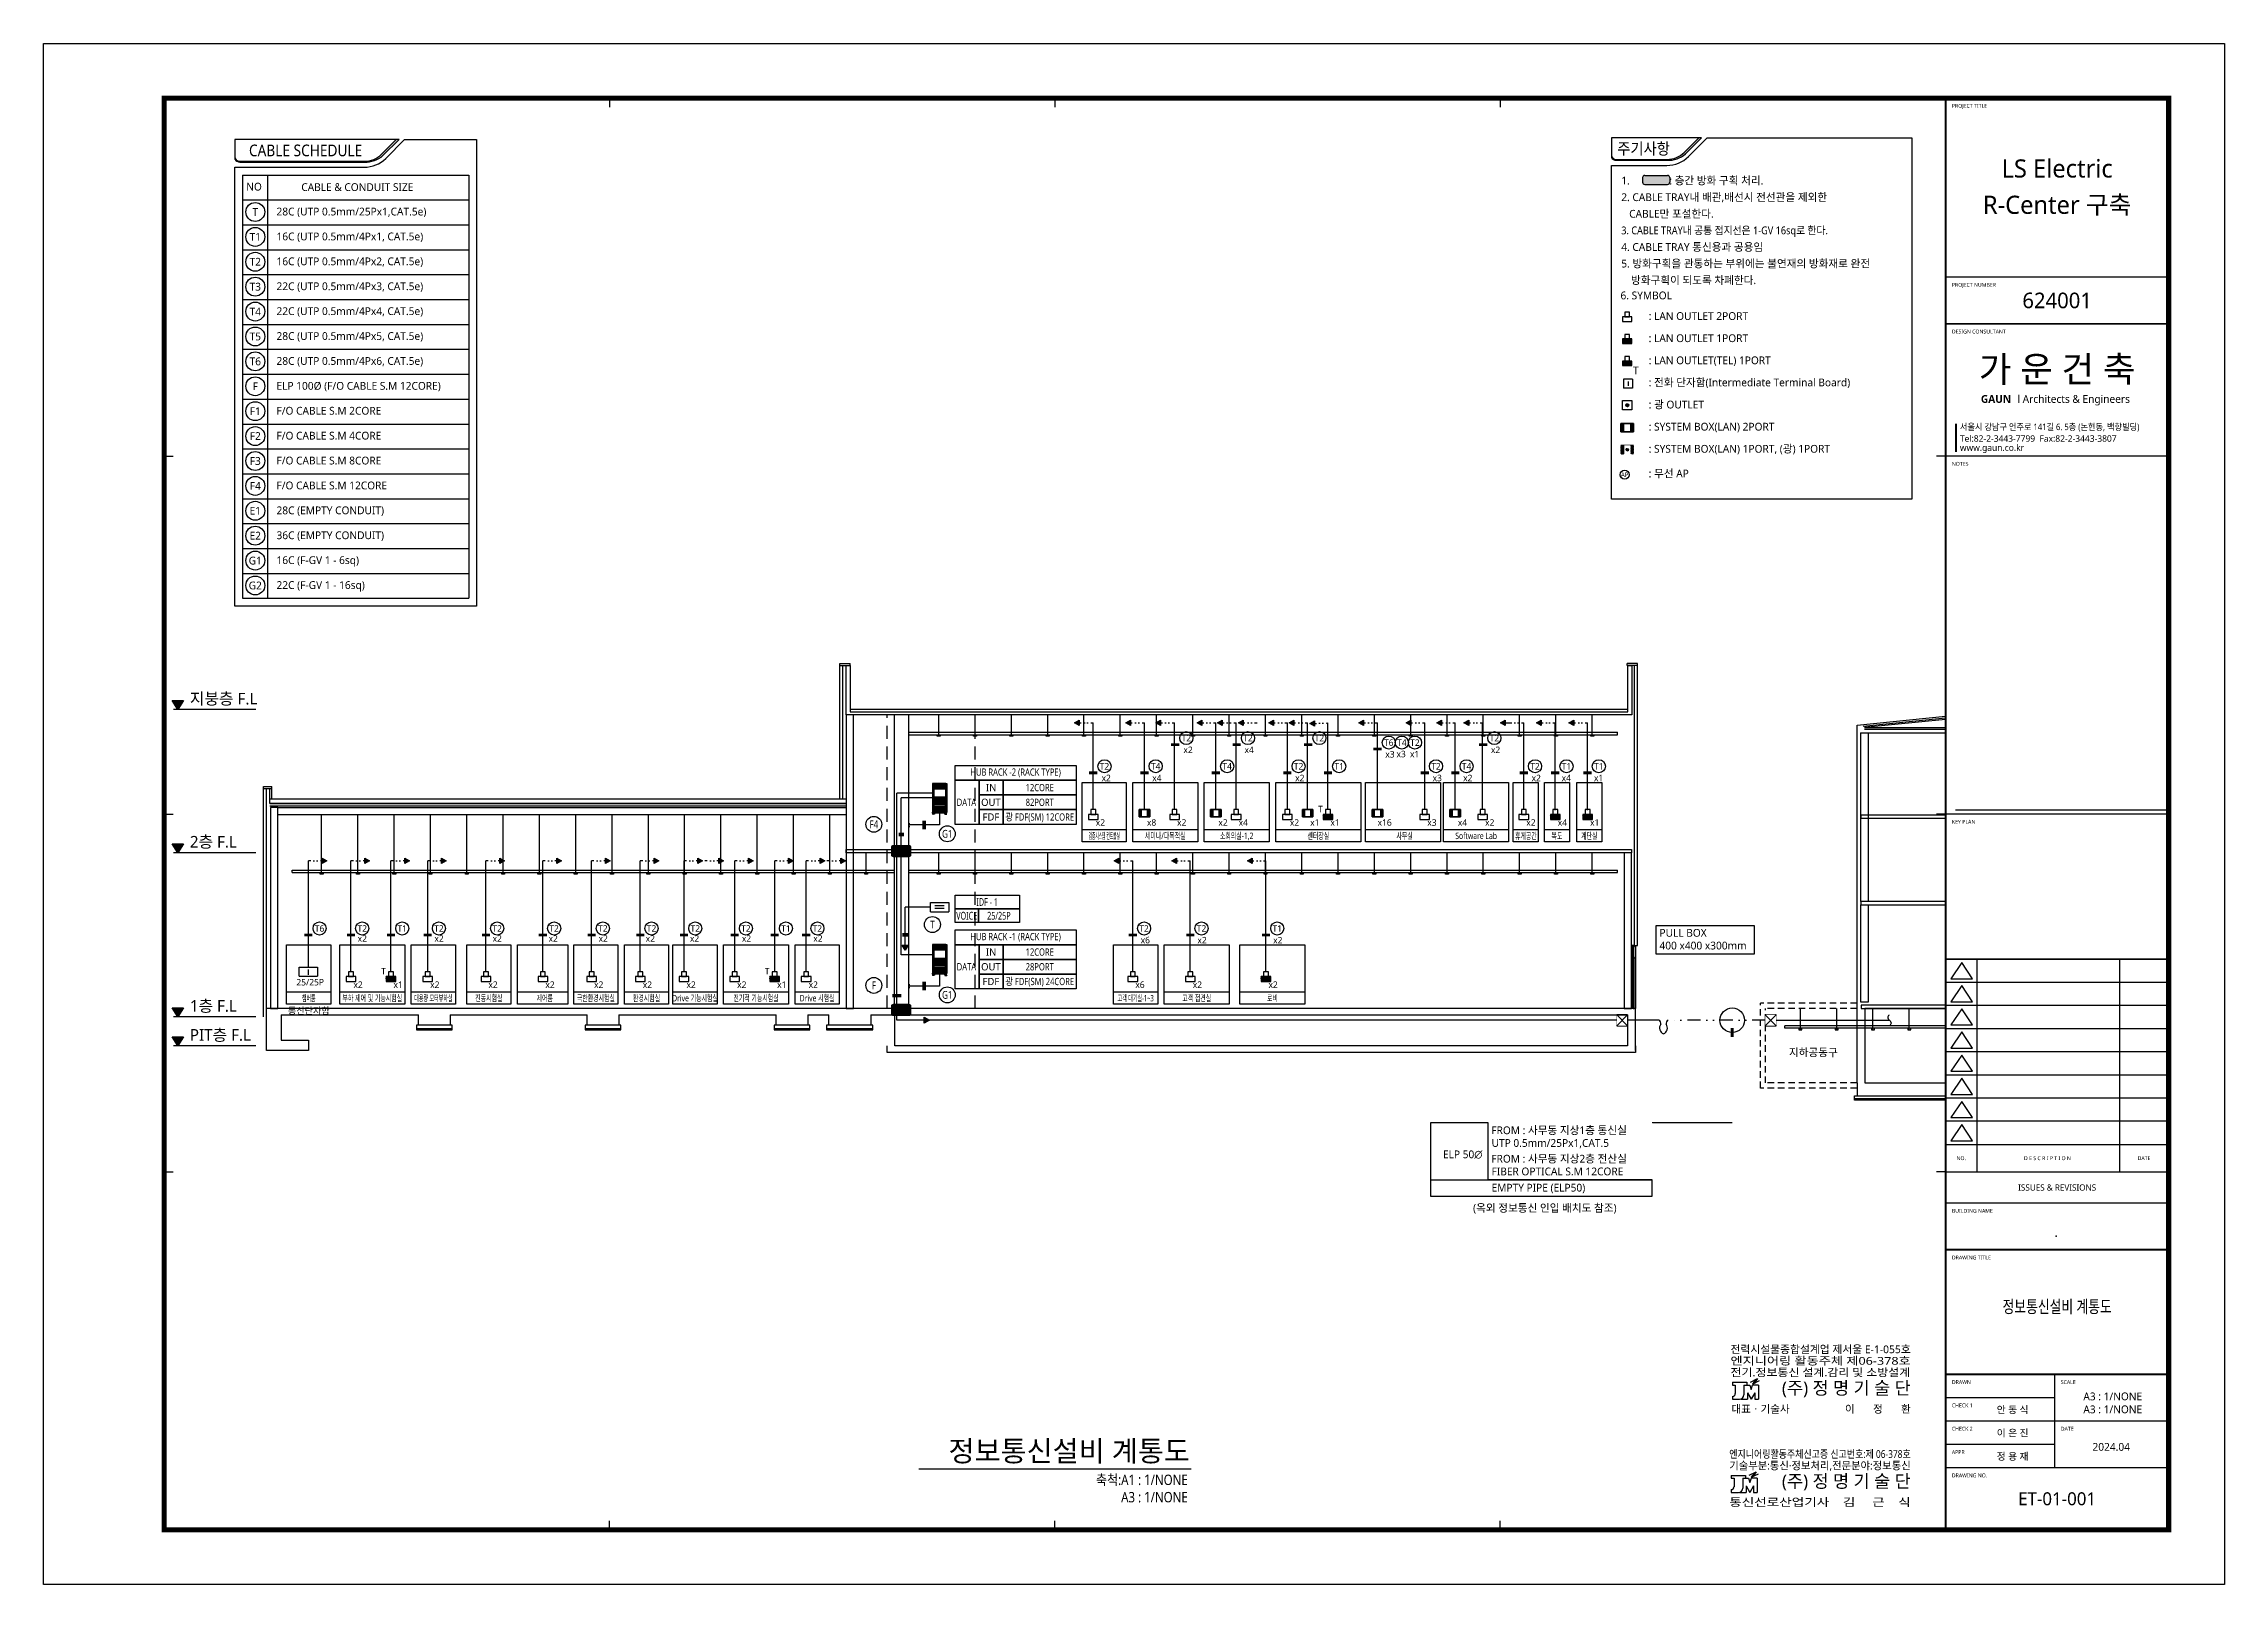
# Model space of a CAD drawing. Header units: millimetres. Extents: x 0 to 84100, y 0 to 59400.
import ezdxf
from ezdxf.enums import TextEntityAlignment as Align

# ---------------------------------------------------------------- set-up
doc = ezdxf.new("R2010")
doc.units = ezdxf.units.MM
doc.header["$LTSCALE"] = 1000
for name, pattern in [('DASHDOTX2', [2, 1, -0.5, 0, -0.5]), ('DIVIDE', [1.25, 0.5, -0.25, 0, -0.25, 0, -0.25]), ('HIDDEN', [0.375, 0.25, -0.125]), ('점선1', [2, 1.25, -0.75])]:
    doc.linetypes.add(name, pattern=pattern)
for name, color, linetype in [('arch', 8, 'Continuous'), ('DIM', 6, 'Continuous'), ('ELE', 7, 'Continuous'), ('RACEWAY', 6, 'Continuous'), ('S', 4, 'Continuous'), ('S2', 4, 'HIDDEN'), ('S4', 4, 'DIVIDE'), ('SECT', 2, 'Continuous'), ('SHT', 5, 'Continuous'), ('SYM', 3, 'Continuous'), ('TEXT', 3, 'Continuous'), ('TIT', 2, 'Continuous'), ('TRAY', 3, 'Continuous'), ('XR-SHEET(통신)$0$WD', 6, 'Continuous'), ('ztemper', 7, 'Continuous')]:
    doc.layers.add(name, color=color, linetype=linetype)
doc.styles.add('GHS', font='malgun.ttf')
doc.styles.add('XR-SHEET$0$XR-SHEET$0$XR-SHEET$0$맑은고딕', font='malgun.ttf')
doc.styles.add('XR-SHEET$0$XR-SHEET$0$XREF-Form$0$맑은고딕', font='malgun.ttf')
doc.styles.add('XR-SHEET$0$XR-SHEET$0$XREF-Form$0$맑은고딕B', font='malgunbd.ttf')

msp = doc.modelspace()

# ---------------------------------------------------------------- texts
at = {"layer": 'SECT', "color": 2, "ltscale": 2, "style": 'GHS'}
for s, p in [('지붕층 F.L', (5640, 33923)), ('2층 F.L', (5640, 28406)), ('1층 F.L', (5640, 22078)), ('PIT층 F.L', (5640, 20959))]:
    msp.add_text(s, height=448, dxfattribs=at).set_placement(p)
at = {"layer": 'SYM', "style": 'GHS'}
for s, p in [('NO', (7814, 53736)), ('CABLE & CONDUIT SIZE', (9937, 53718)), ('28C (UTP 0.5mm/25Px1,CAT.5e)', (8981, 52776)), ('16C (UTP 0.5mm/4Px1, CAT.5e)', (8981, 51816)), ('16C (UTP 0.5mm/4Px2, CAT.5e)', (8981, 50856)), ('22C (UTP 0.5mm/4Px3, CAT.5e)', (8981, 49896)), ('22C (UTP 0.5mm/4Px4, CAT.5e)', (8981, 48936)), (': LAN OUTLET 2PORT', (61899, 48746)), ('28C (UTP 0.5mm/4Px5, CAT.5e)', (8981, 47976)), (': LAN OUTLET 1PORT', (61899, 47893)), ('28C (UTP 0.5mm/4Px6, CAT.5e)', (8981, 47016)), (': LAN OUTLET(TEL) 1PORT', (61899, 47040)), ('ELP 100Ø (F/O CABLE S.M 12CORE)', (8981, 46056)), ('T', (61293, 46649)), (': 전화 단자함(Intermediate Terminal Board)', (61899, 46188)), (': 광 OUTLET', (61899, 45335)), ('F/O CABLE S.M 2CORE', (8981, 45096)), (': SYSTEM BOX(LAN) 2PORT', (61899, 44482)), ('F/O CABLE S.M 4CORE', (8981, 44136)), (': SYSTEM BOX(LAN) 1PORT, (광) 1PORT', (61899, 43629)), ('F/O CABLE S.M 8CORE', (8981, 43176)), (': 무선 AP', (61899, 42676)), ('F/O CABLE S.M 12CORE', (8981, 42216)), ('28C (EMPTY CONDUIT)', (8981, 41256)), ('36C (EMPTY CONDUIT)', (8981, 40296)), ('16C (F-GV 1 - 6sq)', (8981, 39336)), ('22C (F-GV 1 - 16sq)', (8981, 38376))]:
    msp.add_text(s, height=300, dxfattribs=at).set_placement(p)
for s, height, p in [('1.               : 층간 방화 구획 처리.', 300, (60841, 54120)), ('2. CABLE TRAY내 배관,배선시 전선관을 제외한', 300, (60841, 53480)), ('   CABLE만 포설한다.', 300, (60841, 52840)), ('4. CABLE TRAY 통신용과 공용임', 300, (60841, 51560)), ('5. 방화구획을 관통하는 부위에는 불연재의 방화재로 완전 ', 300, (60841, 50920)), ('    방화구획이 되도록 차폐한다.', 300, (60811, 50280)), ('6. SYMBOL', 300, (60811, 49692)), ('OUT', 280, (36153, 30152)), ('IN', 280, (36342, 30719)), ('FDF', 280, (36210, 29584)), ('IN', 280, (36342, 24378)), ('OUT', 280, (36153, 23810)), ('FDF', 280, (36210, 23243))]:
    msp.add_text(s, height=height, dxfattribs=at).set_placement(p, align=Align.MIDDLE_LEFT)
for s, height, p in [('T', 300, (8163, 52910)), ('T1', 300, (8163, 51950)), ('T2', 300, (8163, 50990)), ('T3', 300, (8163, 50030)), ('T4', 300, (8163, 49070)), ('T5', 300, (8163, 48110)), ('T6', 300, (8163, 47150)), ('F', 300, (8163, 46190)), ('F1', 300, (8163, 45230)), ('F2', 300, (8163, 44270)), ('F3', 300, (8163, 43310)), ('F4', 300, (8163, 42350)), ('AP', 175, (60972, 42779)), ('E1', 300, (8163, 41390)), ('E2', 300, (8163, 40430)), ('G1', 300, (8163, 39470)), ('G2', 300, (8163, 38510)), ('x2', 250, (40754, 29372)), ('x8', 250, (42728, 29372)), ('x2', 250, (43890, 29372)), ('x2', 250, (45484, 29372)), ('x4', 250, (46266, 29372)), ('x2', 250, (48240, 29372)), ('x1', 250, (49022, 29372)), ('T', 250, (49240, 29890)), ('x1', 250, (49805, 29372)), ('x16', 250, (51716, 29372)), ('x3', 250, (53539, 29372)), ('x4', 250, (54717, 29372)), ('x2', 250, (55769, 29372)), ('x2', 250, (57358, 29372)), ('x4', 250, (58571, 29372)), ('x1', 250, (59818, 29372)), ('x2', 250, (12290, 24899)), ('x2', 250, (15250, 24899)), ('x2', 250, (17495, 24899)), ('x2', 250, (19653, 24899)), ('x2', 250, (21582, 24899)), ('x2', 250, (23398, 24899)), ('x2', 250, (25104, 24899)), ('x2', 250, (27106, 24899)), ('x2', 250, (29862, 24899)), ('T', 250, (13107, 23638)), ('T', 250, (27905, 23638)), ('25/25P', 250, (10280, 23215)), ('x2', 250, (12128, 23120)), ('x1', 250, (13672, 23120)), ('x2', 250, (15088, 23120)), ('x2', 250, (17333, 23120)), ('x2', 250, (19529, 23120)), ('x2', 250, (21408, 23120)), ('x2', 250, (23286, 23120)), ('x2', 250, (24973, 23120)), ('x2', 250, (26926, 23120)), ('x1', 250, (28469, 23120)), ('x2', 250, (29682, 23120)), ('x6', 250, (42281, 23120)), ('x2', 250, (44496, 23120)), ('x2', 250, (47416, 23120)), ('통신단자함', 250, (10228, 22115)), ('지하공동구', 300, (68249, 20508)), ('(옥외 정보통신 인입 배치도 참조)', 300, (57893, 14512))]:
    msp.add_text(s, height=height, dxfattribs=at).set_placement(p, align=Align.MIDDLE_CENTER)
for s, height, width, p in [('3. CABLE TRAY내 공통 접지선은 1-GV 16sq로 한다.', 300, 0.9, (60841, 52200)), ('DATA', 280, 0.8, (35214, 30152)), ('DATA', 280, 0.8, (35214, 23810))]:
    msp.add_text(s, height=height, dxfattribs=dict(at, width=width)).set_placement(p, align=Align.MIDDLE_LEFT)
for s, p in [('T2', (44068, 32626)), ('x2', (44135, 32176)), ('x4', (46492, 32176)), ('T6', (51874, 32453)), ('x3', (51921, 32003)), ('x3', (52352, 32013)), ('T4', (52379, 32453)), ('x1', (52872, 32010)), ('T2', (52885, 32453)), ('T2', (55947, 32626)), ('x2', (55994, 32176)), ('T2', (40912, 31540)), ('x2', (40979, 31090)), ('T4', (42886, 31540)), ('x4', (42933, 31090)), ('T4', (45642, 31540)), ('T2', (48398, 31540)), ('x2', (48445, 31090)), ('T1', (49963, 31540)), ('T2', (53697, 31540)), ('x3', (53744, 31090)), ('T4', (54875, 31540)), ('x2', (54922, 31090)), ('T2', (57516, 31540)), ('x2', (57563, 31090)), ('x4', (58721, 31090)), ('T1', (58729, 31540)), ('x1', (59968, 31090)), ('T1', (59976, 31540)), ('T6', (10643, 25288)), ('T2', (12287, 25288)), ('T1', (13830, 25288)), ('T2', (15246, 25288)), ('T2', (17491, 25288)), ('T2', (19687, 25288)), ('T2', (21566, 25288)), ('T2', (23444, 25288)), ('T2', (25131, 25288)), ('T2', (27084, 25288)), ('T1', (28627, 25288)), ('T2', (29840, 25288)), ('T2', (42439, 25288)), ('T2', (44654, 25288)), ('T1', (47574, 25288)), ('x6', (42486, 24838)), ('x2', (44675, 24838)), ('x2', (47595, 24838))]:
    msp.add_text(s, height=250, dxfattribs=at).set_placement(p, align=Align.MIDDLE)
for s, height, width, p in [('HUB RACK -2 (RACK TYPE)', 280, 0.8, (37484, 31316)), ('82PORT', 280, 0.8, (38414, 30152)), ('12CORE', 280, 0.8, (38414, 30719)), ('광 FDF(SM) 12CORE', 280, 0.8, (38414, 29584)), ('검증시스템 컨트롤실', 250, 0.4, (40901, 28853)), ('세미나/다목적실', 250, 0.65, (43255, 28858)), ('소회의실-1,2', 250, 0.65, (46011, 28858)), ('센터장실', 250, 0.65, (49158, 28853)), ('사무실', 250, 0.65, (52485, 28853)), ('Software Lab', 250, 0.65, (55244, 28858)), ('휴게공간', 250, 0.65, (57165, 28853)), ('복도', 250, 0.65, (58360, 28853)), ('계단실', 250, 0.65, (59607, 28853)), ('HUB RACK -1 (RACK TYPE)', 280, 0.8, (37484, 24974)), ('12CORE', 280, 0.8, (38414, 24378)), ('28PORT', 280, 0.8, (38414, 23810)), ('챔버룸', 250, 0.55, (10223, 22600)), ('부하 제어 및 기능시험실', 250, 0.65, (12676, 22600)), ('대용량 모터부하실', 250, 0.55, (15031, 22600)), ('진동시험실', 250, 0.65, (17170, 22600)), ('제어룸', 250, 0.65, (19327, 22600)), ('극한환경시험실', 250, 0.65, (21298, 22600)), ('환경시험실', 250, 0.65, (23251, 22600)), ('Drive 기능시험실', 250, 0.65, (25119, 22600)), ('전기적 기능시험실', 250, 0.65, (27474, 22600)), ('Drive 시험실', 250, 0.65, (29828, 22600)), ('광 FDF(SM) 24CORE', 280, 0.8, (38414, 23243)), ('고객 대기실-1~3', 250, 0.55, (42114, 22600)), ('고객 접견실', 250, 0.65, (44468, 22600)), ('로비', 250, 0.65, (47387, 22600))]:
    msp.add_text(s, height=height, dxfattribs=dict(at, width=width)).set_placement(p, align=Align.MIDDLE_CENTER)
for s, width, p in [('F4', 0.8, (32017, 29303)), ('G1', 0.8, (34850, 28937)), ('IDF - 1', 0.6, (36389, 26308)), ('T', 0.8, (34276, 25437)), ('VOICE', 0.6, (35599, 25778)), ('25/25P', 0.6, (36839, 25778)), ('F', 0.8, (32017, 23093)), ('G1', 0.8, (34850, 22727))]:
    msp.add_text(s, height=300, dxfattribs=dict(at, width=width)).set_placement(p, align=Align.MIDDLE)
at = {"layer": 'TEXT', "style": 'GHS'}
for s, height, width, p in [('CABLE SCHEDULE', 450, 0.9, (10103, 55283)), ('주기사항', 450, 0.9, (61701, 55352)), ('정보통신설비 계통도', 483, 0.75, (77650, 10709))]:
    msp.add_text(s, height=height, dxfattribs=dict(at, width=width)).set_placement(p, align=Align.MIDDLE_CENTER)
for s, height, p in [('A3 : 1/NONE', 300, (79795, 7247)), ('A3 : 1/NONE', 300, (79795, 6747)), ('ET-01-001', 500, (77650, 3300))]:
    msp.add_text(s, height=height, dxfattribs=at).set_placement(p, align=Align.MIDDLE_CENTER)
at = {"layer": 'TIT', "style": 'GHS'}
msp.add_text('정보통신설비 계통도', height=800, dxfattribs=at).set_placement((44204, 5140), align=Align.MIDDLE_RIGHT)
at = {"layer": 'TIT', "style": 'GHS', "width": 0.85}
for s, p in [('축척:A1 : 1/NONE', (44123, 3831)), ('A3 : 1/NONE', (44123, 3162))]:
    msp.add_text(s, height=400, dxfattribs=at).set_placement(p, align=Align.RIGHT)

# ---------------------------------------------------------------- blocks, each defined once
blk = doc.blocks.new('XR-FORM-ET', base_point=(461, 408))
at = {"layer": 'SHT', "color": 171}
for p, q in [((43650, 114600), (43650, 113900)), ((78000, 114600), (78000, 113900)), ((112350, 114600), (112350, 113900)), ((9300, 87000), (10000, 87000)), ((146700, 87000), (146000, 87000)), ((9300, 59400), (10000, 59400)), ((146700, 59400), (146000, 59400)), ((9300, 31800), (10000, 31800)), ((146700, 31800), (146000, 31800)), ((43650, 4200), (43650, 4900)), ((78000, 4200), (78000, 4900)), ((112350, 4200), (112350, 4900))]:
    blk.add_line(p, q, dxfattribs=at)
at = {"layer": 'SHT'}
for p, q in [((163900, 59400), (146700, 59400)), ((163900, 48198), (146700, 48198)), ((149100, 48198), (149100, 31800)), ((160100, 48198), (160100, 31800)), ((163900, 46413), (146700, 46413)), ((163900, 44628), (146700, 44628)), ((163900, 42844), (146700, 42844)), ((163900, 41059), (146700, 41059)), ((163900, 39274), (146700, 39274)), ((163900, 37489), (146700, 37489)), ((163900, 35705), (146700, 35705)), ((146700, 33920), (163900, 33920)), ((146700, 31800), (163900, 31800)), ((146700, 25800), (163900, 25800)), ((155100, 16200), (155100, 9000)), ((146700, 14400), (155100, 14400)), ((146700, 12600), (163900, 12600)), ((146700, 10800), (155100, 10800)), ((146700, 9000), (163900, 9000))]:
    blk.add_line(p, q, dxfattribs=at)
blk.add_lwpolyline([(0, 118800), (168200, 118800), (168200, 0), (0, 0)], close=True, dxfattribs=at)
at = {"layer": 'SHT', "const_width": 400}
blk.add_lwpolyline([(9300, 114600), (163900, 114600), (163900, 4200), (9300, 4200)], close=True, dxfattribs=at)
at = {"layer": 'SHT'}
for points, const_width in [([(146700, 114600), (146700, 4200)], 160), ([(146700, 100800), (163900, 100800)], 114), ([(146700, 97200), (163900, 97200)], 114), ([(146700, 87000), (163900, 87000)], 114), ([(146700, 48198), (163900, 48198)], 114), ([(146700, 29400), (163900, 29400)], 114), ([(146700, 25800), (163900, 25800)], 160), ([(146700, 25800), (163900, 25800)], 140), ([(146700, 16200), (163900, 16200)], 160)]:
    blk.add_lwpolyline(points, dxfattribs=dict(at, const_width=const_width))
at = {"layer": 'SHT', "color": 7, "const_width": 140}
blk.add_lwpolyline([(147500, 89500), (147500, 87300)], dxfattribs=at)
at = {"layer": 'SHT', "linetype": 'Continuous', "ltscale": 2}
blk.add_lwpolyline([(147457, 59711), (163900, 59711)], dxfattribs=at)
at = {"layer": 'SHT', "linetype": 'Continuous', "flags": 128}
for points in [[(147937, 47949), (147097, 46700), (148777, 46700)], [(147937, 46165), (147097, 44915), (148777, 44915)], [(147937, 44380), (147097, 43131), (148777, 43131)], [(147937, 42595), (147097, 41346), (148777, 41346)], [(147937, 40810), (147097, 39561), (148777, 39561)], [(147937, 39026), (147097, 37776), (148777, 37776)], [(147937, 37241), (147097, 35992), (148777, 35992)], [(147937, 35456), (147097, 34207), (148777, 34207)]]:
    blk.add_lwpolyline(points, close=True, dxfattribs=at)
at = {"layer": 'SHT'}
for p in [(155226, 26855), (155300, 6600, -2754)]:
    blk.add_point(p, dxfattribs=at)
at = {"layer": 'XR-SHEET(통신)$0$WD', "color": 4}
for p, q in [((130248, 15590), (130248, 15367)), ((130248, 15590), (131366, 15590)), ((130248, 15367), (130472, 15367)), ((130472, 15367), (130472, 14705)), ((131142, 15367), (131142, 14605)), ((131142, 15367), (131589, 15367)), ((131366, 15590), (131366, 15367)), ((131589, 15367), (131701, 15032)), ((131641, 15594), (132187, 15864)), ((131701, 15032), (131812, 15367)), ((132077, 15810), (131805, 15443)), ((131805, 15443), (132351, 15713)), ((131805, 15443), (131956, 15552)), ((132259, 15367), (131812, 15367)), ((131833, 15480), (131983, 15589)), ((131861, 15518), (132011, 15626)), ((131879, 15479), (131928, 15515)), ((131888, 15555), (132038, 15664)), ((132187, 15864), (131915, 15497)), ((131916, 15592), (132066, 15701)), ((131943, 15629), (132093, 15738)), ((131971, 15667), (132121, 15775)), ((131999, 15704), (132149, 15813)), ((132026, 15741), (132176, 15850)), ((132054, 15778), (132141, 15842)), ((132259, 15367), (132259, 14270)), ((130248, 14493), (130248, 14270)), ((130248, 14493), (130260, 14493)), ((130248, 14270), (130807, 14270)), ((130903, 14284), (130903, 14270)), ((130903, 14270), (131421, 14270)), ((131421, 14780), (131701, 14270)), ((131421, 14780), (131421, 14270)), ((131980, 14780), (131701, 14270)), ((131980, 14780), (131980, 14270)), ((131980, 14270), (132259, 14270)), ((131545, 8409), (132092, 8679)), ((131982, 8625), (131710, 8257)), ((131710, 8257), (132256, 8527)), ((131765, 8332), (131915, 8441)), ((131793, 8369), (131943, 8478)), ((132092, 8679), (131819, 8311)), ((131820, 8407), (131971, 8515)), ((131848, 8444), (131998, 8553)), ((131876, 8481), (132026, 8590)), ((131903, 8518), (132053, 8627)), ((131931, 8556), (132081, 8664)), ((131958, 8593), (132046, 8656)), ((130153, 8405), (130153, 8181)), ((130153, 8405), (131270, 8405)), ((130153, 8181), (130377, 8181)), ((130153, 7308), (130153, 7084)), ((130153, 7308), (130164, 7308)), ((130153, 7084), (130712, 7084)), ((130377, 8181), (130377, 7520)), ((130808, 7098), (130808, 7084)), ((130808, 7084), (131326, 7084)), ((131047, 8181), (131047, 7419)), ((131047, 8181), (131494, 8181)), ((131270, 8405), (131270, 8181)), ((131326, 7595), (131605, 7084)), ((131326, 7595), (131326, 7084)), ((131494, 8181), (131605, 7846)), ((131605, 7846), (131717, 8181)), ((131885, 7595), (131605, 7084)), ((131710, 8257), (131860, 8366)), ((132164, 8181), (131717, 8181)), ((131738, 8295), (131888, 8404)), ((131784, 8294), (131833, 8329)), ((131885, 7595), (131885, 7084)), ((131885, 7084), (132164, 7084)), ((132164, 8181), (132164, 7084))]:
    blk.add_line(p, q, dxfattribs=at)
for centre, radius in [((130260, 14705), 212), ((130807, 14605), 335), ((130164, 7520), 212), ((130712, 7419), 335)]:
    blk.add_arc(centre, radius, 270, 0, dxfattribs=at)
at = {"layer": 'SHT', "color": 9, "style": 'XR-SHEET$0$XR-SHEET$0$XREF-Form$0$맑은고딕'}
for s, p in [('PROJECT TITLE', (147180, 114000)), ('PROJECT NUMBER', (147180, 100200)), ('DESIGN CONSULTANT', (147180, 96600)), ('NOTES', (147180, 86400)), ('KEY PLAN', (147180, 58800)), ('BUILDING NAME', (147180, 28800)), ('DRAWING TITLE', (147180, 25200)), ('DRAWN', (147180, 15600)), ('SCALE', (155580, 15600)), ('CHECK 1', (147180, 13800)), ('CHECK 2', (147180, 12000)), ('DATE', (155580, 12000)), ('APPR', (147180, 10200)), ('DRAWING NO.', (147180, 8400))]:
    blk.add_text(s, height=300, dxfattribs=at).set_placement(p, align=Align.MIDDLE_LEFT)
at = {"layer": 'SHT', "color": 3}
for s, height, style, p in [('LS Electric', 1400, 'XR-SHEET$0$XR-SHEET$0$XR-SHEET$0$맑은고딕', (155300, 109174)), ('R-Center 구축', 1400, 'XR-SHEET$0$XR-SHEET$0$XR-SHEET$0$맑은고딕', (155300, 106374)), ('GAUN ', 600, 'XR-SHEET$0$XR-SHEET$0$XREF-Form$0$맑은고딕B', (150686, 91400)), ('안 동 식', 540, 'XR-SHEET$0$XR-SHEET$0$XREF-Form$0$맑은고딕', (151865, 13467)), ('이 은 진', 540, 'XR-SHEET$0$XR-SHEET$0$XREF-Form$0$맑은고딕', (151865, 11667)), ('정 용 재', 540, 'XR-SHEET$0$XR-SHEET$0$XREF-Form$0$맑은고딕', (151865, 9867)), ('2024.04', 600, 'XR-SHEET$0$XR-SHEET$0$XREF-Form$0$맑은고딕', (159471, 10601))]:
    blk.add_text(s, height=height, dxfattribs=dict(at, style=style)).set_placement(p, align=Align.MIDDLE_CENTER)
at = {"layer": 'SHT', "style": 'XR-SHEET$0$XR-SHEET$0$XR-SHEET$0$맑은고딕'}
blk.add_text('624001', height=1200, dxfattribs=at).set_placement((155300, 99000), align=Align.MIDDLE_CENTER)
at = {"layer": 'SHT', "color": 2, "style": 'XR-SHEET$0$XR-SHEET$0$XREF-Form$0$맑은고딕B'}
blk.add_text('가 운 건 축', height=2000, dxfattribs=at).set_placement((155300, 93700), align=Align.MIDDLE_CENTER)
at = {"layer": 'SHT', "color": 7, "style": 'XR-SHEET$0$XR-SHEET$0$XREF-Form$0$맑은고딕'}
blk.add_text('l Architects & Engineers', height=600, dxfattribs=at).set_placement((156577, 91400), align=Align.MIDDLE_CENTER)
at = {"layer": 'SHT', "color": 7, "style": 'XR-SHEET$0$XR-SHEET$0$XREF-Form$0$맑은고딕', "width": 0.9}
blk.add_text('서울시 강남구 언주로 141길 6. 5층 (논현동, 백향빌딩)', height=500, dxfattribs=at).set_placement((147800, 89250), align=Align.MIDDLE_LEFT)
at = {"layer": 'SHT', "color": 7, "style": 'XR-SHEET$0$XR-SHEET$0$XREF-Form$0$맑은고딕'}
for s, p in [('Tel:82-2-3443-7799  Fax:82-2-3443-3807', (147800, 88350)), ('www.gaun.co.kr', (147800, 87650))]:
    blk.add_text(s, height=500, dxfattribs=at).set_placement(p, align=Align.MIDDLE_LEFT)
at = {"layer": 'SHT', "color": 9, "style": 'XR-SHEET$0$XR-SHEET$0$XREF-Form$0$맑은고딕'}
for s, height, p in [('NO.', 300, (147900, 32860)), ('D E S C R I P T I O N ', 300, (154600, 32860)), ('DATE', 300, (162000, 32860)), ('ISSUES & REVISIONS', 480, (155300, 30600))]:
    blk.add_text(s, height=height, dxfattribs=at).set_placement(p, align=Align.MIDDLE_CENTER)
at = {"layer": 'XR-SHEET(통신)$0$WD', "color": 4, "style": 'GHS'}
for s, width, p, p2 in [('전력시설물종합설계업 제서울 E-1-055호', 0.91927, (130104, 17826), (144006, 17826)), ('엔지니어링 활동주체 제06-378호', 1.128043, (130104, 16936), (144006, 16936)), ('전기.정보통신 설계.감리 및 소방설계', 1.013777, (130104, 16045), (143963, 16045)), ('엔지니어링활동주체신고증 신고번호:제 06-378호', 0.764554, (130009, 9750), (144006, 9750)), ('기술부분:통신·정보처리,전문분야:정보통신', 0.894617, (130009, 8859), (144006, 8859)), ('통신선로산업기사    김     근    식', 1.084493, (130009, 6039), (144006, 6039))]:
    blk.add_text(s, height=595.76, dxfattribs=dict(at, width=width)).set_placement(p, p2, align=Align.FIT)
for s, height, p in [('(주) 정 명 기 술 단', 992.94, (144006, 14644)), ('이       정       환', 595.76, (144006, 13225)), ('(주) 정 명 기 술 단', 992.94, (144006, 7459))]:
    blk.add_text(s, height=height, dxfattribs=at).set_placement(p, align=Align.RIGHT)
blk.add_text('대표ㆍ기술사 ', height=595.8, dxfattribs=at).set_placement((130182, 13225))
blk = doc.blocks.new('1$0$b')
at = {"layer": 'SYM'}
for p, q in [((-25.64, 2.86), (-18.74, 2.86)), ((-25.64, -0.59), (-25.64, 2.86)), ((-20.42, 1.69), (-23.96, 1.69)), ((-20.42, 0.58), (-23.96, 0.58)), ((-18.74, 2.86), (-18.74, -0.59)), ((-25.64, -0.59), (-18.74, -0.59))]:
    blk.add_line(p, q, dxfattribs=at)
blk = doc.blocks.new('ST071')
for points in [[(-86, 30), (-86, 30), (-86, 31), (-86, 31)], [(-86, 30), (-86, 30), (-86, 31), (-86, 31)], [(-86, 26), (-86, 26), (-86, 24), (-86, 24)], [(-86, 26), (-86, 26), (-86, 24), (-86, 24)], [(-85, 30), (-85, 30), (-85, 31), (-85, 31)], [(-85, 30), (-85, 30), (-85, 31), (-85, 31)], [(-85, 30), (-84, 30), (-84, 31), (-85, 31)], [(-85, 26), (-85, 26), (-85, 24), (-85, 24)], [(-85, 26), (-85, 26), (-85, 24), (-85, 24)], [(-85, 26), (-84, 26), (-84, 24), (-85, 24)], [(-84, 30), (-84, 30), (-84, 31), (-84, 31)], [(-84, 30), (-84, 30), (-84, 31), (-84, 31)], [(-84, 26), (-84, 26), (-84, 24), (-84, 24)], [(-84, 26), (-84, 26), (-84, 24), (-84, 24)], [(-83, 30), (-83, 30), (-83, 31), (-83, 31)], [(-83, 26), (-83, 26), (-83, 24), (-83, 24)], [(-86, -106), (-86, -106), (-86, -105), (-86, -105)], [(-86, -106), (-86, -106), (-86, -105), (-86, -105)], [(-86, -111), (-86, -111), (-86, -112), (-86, -112)], [(-86, -111), (-86, -111), (-86, -112), (-86, -112)], [(-85, -106), (-85, -106), (-85, -105), (-85, -105)], [(-85, -106), (-85, -106), (-85, -105), (-85, -105)], [(-85, -106), (-84, -106), (-84, -105), (-85, -105)], [(-85, -111), (-85, -111), (-85, -112), (-85, -112)], [(-85, -111), (-85, -111), (-85, -112), (-85, -112)], [(-85, -111), (-84, -111), (-84, -112), (-85, -112)], [(-84, -106), (-84, -106), (-84, -105), (-84, -105)], [(-84, -106), (-84, -106), (-84, -105), (-84, -105)], [(-84, -111), (-84, -111), (-84, -112), (-84, -112)], [(-84, -111), (-84, -111), (-84, -112), (-84, -112)], [(-83, -106), (-83, -106), (-83, -105), (-83, -105)], [(-83, -111), (-83, -111), (-83, -112), (-83, -112)]]:
    blk.add_hatch(color=256).paths.add_polyline_path(points)
for p, q in [((-233, 495), (-233, -422)), ((-200, 495), (-233, 495)), ((-233, 495), (-233, 462)), ((-233, 462), (-200, 462)), ((-220, 495), (-220, -422)), ((-220, 495), (-220, 462)), ((-210, 462), (-210, -422)), ((-200, 495), (-200, -422)), ((200, 495), (-200, 495)), ((-200, 495), (-200, 462)), ((-200, 462), (-200, 495)), ((200, 489), (-200, 489)), ((200, 469), (-200, 469)), ((-200, 462), (200, 462)), ((-200, 456), (200, 456)), ((-200, 449), (200, 449)), ((-197, 449), (-197, -409)), ((-191, 449), (-191, -409)), ((-186, 449), (-186, -409)), ((-184, 495), (-184, -409)), ((-184, 495), (184, 495)), ((-184, 444), (184, 444)), ((-184, 389), (184, 389)), ((-184, 382), (184, 382)), ((-184, 322), (184, 322)), ((-166, 51), (-184, 51)), ((-184, 51), (-184, 6)), ((-184, 6), (-166, 6)), ((-184, 6), (184, 6)), ((-184, 6), (-184, -28)), ((-182, 45), (-182, 46)), ((-182, 11), (-182, 10)), ((-179, 48), (-176, 48)), ((-176, 43), (-179, 43)), ((-176, 14), (-179, 14)), ((-179, 8), (-176, 8)), ((-179, 2), (-179, 3)), ((-177, 378), (-3, 378)), ((-177, 326), (-177, 378)), ((-177, 356), (-177, 378)), ((-162, 372), (-177, 372)), ((-162, 363), (-177, 363)), ((-177, 326), (-177, 348)), ((-162, 341), (-177, 341)), ((-162, 332), (-177, 332)), ((-3, 326), (-177, 326)), ((-177, 5), (-174, 5)), ((-174, 0), (-177, 0)), ((-174, 46), (-174, 45)), ((-174, 10), (-174, 11)), ((-172, 3), (-172, 2)), ((-167, 6), (-167, -28)), ((167, 51), (-166, 51)), ((-166, 51), (-166, 6)), ((-166, 42, 161), (167, 42, 161)), ((-166, 6), (167, 6)), ((-162, 378), (-162, 356)), ((-162, 326), (-162, 348)), ((-159, 402), (-159, 431)), ((-159, 431), (-23, 431)), ((-159, 426), (-152, 426)), ((-159, 417), (-152, 417)), ((-159, 415), (-152, 415)), ((-159, 407), (-152, 407)), ((-159, 402), (-23, 402)), ((-152, 426), (-152, 417)), ((-152, 423), (-29, 423)), ((-152, 420), (-29, 420)), ((-152, 407), (-152, 415)), ((-152, 413), (-29, 413)), ((-152, 409), (-29, 409)), ((-149, 423), (-149, 420)), ((-149, 409), (-149, 413)), ((-143, 423), (-143, 420)), ((-143, 409), (-143, 413)), ((-137, 378), (-137, 356)), ((-122, 372), (-137, 372)), ((-122, 363), (-137, 363)), ((-137, 326), (-137, 348)), ((-122, 341), (-137, 341)), ((-122, 332), (-137, 332)), ((-136, 423), (-136, 420)), ((-136, 409), (-136, 413)), ((-130, 423), (-130, 420)), ((-130, 409), (-130, 413)), ((-123, 423), (-123, 420)), ((-123, 409), (-123, 413)), ((-122, 378), (-122, 356)), ((-122, 326), (-122, 348)), ((-117, 423), (-117, 420)), ((-117, 409), (-117, 413)), ((-110, 423), (-110, 420)), ((-110, 409), (-110, 413)), ((-104, 423), (-104, 420)), ((-104, 409), (-104, 413)), ((-98, 378), (-98, 356)), ((-83, 372), (-98, 372)), ((-83, 363), (-98, 363)), ((-98, 326), (-98, 348)), ((-83, 341), (-98, 341)), ((-83, 332), (-98, 332)), ((-97, 423), (-97, 420)), ((-97, 409), (-97, 413)), ((-91, 423), (-91, 420)), ((-91, 409), (-91, 413)), ((-89, 38), (-91, 37)), ((-91, 29), (-91, 37)), ((-79, 29), (-91, 29)), ((-79, 27), (-91, 27)), ((-91, 27), (-91, 19)), ((-89, 17), (-91, 19)), ((-89, 38), (-90, 37)), ((-90, 30), (-90, 37)), ((-79, 30), (-90, 30)), ((-79, 26), (-90, 26)), ((-90, 26), (-90, 19)), ((-89, 18), (-90, 19)), ((-89, 38), (-81, 38)), ((-89, 38), (-81, 38)), ((-87, 35), (-89, 35)), ((-89, 30), (-89, 35)), ((-89, 30), (-81, 30)), ((-89, 29), (-81, 29)), ((-89, 26), (-81, 26)), ((-89, 26), (-89, 20)), ((-87, 20), (-89, 20)), ((-89, 18), (-81, 18)), ((-89, 17), (-81, 17)), ((-87, 35), (-87, 36)), ((-87, 36), (-86, 36)), ((-87, 31), (-87, 30)), ((-86, 31), (-87, 31)), ((-87, 30), (-83, 30)), ((-87, 24), (-87, 26)), ((-87, 26), (-83, 26)), ((-86, 24), (-87, 24)), ((-87, 20), (-87, 20)), ((-87, 20), (-86, 20)), ((-86, 36), (-86, 37)), ((-86, 37), (-85, 37)), ((-86, 31), (-86, 30)), ((-86, 31), (-86, 30)), ((-86, 31), (-86, 31)), ((-86, 31), (-86, 30)), ((-86, 31), (-86, 30)), ((-86, 31), (-86, 31)), ((-86, 31), (-86, 30)), ((-86, 31), (-86, 31)), ((-86, 31), (-86, 30)), ((-86, 30), (-86, 31)), ((-86, 31), (-86, 31)), ((-86, 31), (-86, 30)), ((-86, 30), (-86, 31)), ((-86, 30), (-86, 30)), ((-86, 30), (-86, 30)), ((-86, 24), (-86, 26)), ((-86, 26), (-86, 26)), ((-86, 26), (-86, 24)), ((-86, 24), (-86, 26)), ((-86, 26), (-86, 26)), ((-86, 26), (-86, 24)), ((-86, 24), (-86, 25)), ((-86, 24), (-86, 25)), ((-86, 24), (-86, 25)), ((-86, 24), (-86, 25)), ((-86, 24), (-86, 25)), ((-86, 24), (-86, 24)), ((-86, 24), (-86, 24)), ((-86, 24), (-86, 24)), ((-86, 24), (-86, 24)), ((-86, 20), (-86, 19)), ((-86, 19), (-85, 19)), ((-83, 37), (-85, 37)), ((-85, 31), (-85, 30)), ((-85, 31), (-85, 31)), ((-85, 31), (-85, 30)), ((-85, 31), (-85, 30)), ((-85, 31), (-85, 31)), ((-85, 31), (-85, 30)), ((-85, 31), (-85, 30)), ((-84, 31), (-85, 31)), ((-85, 31), (-84, 31)), ((-85, 30), (-85, 31)), ((-85, 31), (-85, 31)), ((-85, 31), (-85, 30)), ((-85, 30), (-85, 31)), ((-85, 31), (-85, 31)), ((-85, 31), (-85, 30)), ((-85, 30), (-85, 31)), ((-84, 30), (-85, 30)), ((-85, 30), (-85, 30)), ((-85, 30), (-85, 30)), ((-84, 26), (-85, 26)), ((-85, 26), (-85, 24)), ((-85, 24), (-85, 26)), ((-85, 26), (-85, 26)), ((-85, 26), (-85, 24)), ((-85, 24), (-85, 26)), ((-85, 26), (-85, 26)), ((-85, 26), (-85, 24)), ((-85, 24), (-85, 25)), ((-85, 24), (-85, 25)), ((-85, 24), (-85, 25)), ((-85, 24), (-85, 25)), ((-85, 24), (-85, 25)), ((-85, 24), (-85, 24)), ((-85, 24), (-85, 24)), ((-84, 24), (-85, 24)), ((-85, 24), (-84, 24)), ((-85, 24), (-85, 24)), ((-85, 24), (-85, 24)), ((-83, 19), (-85, 19)), ((-84, 423), (-84, 420)), ((-84, 409), (-84, 413)), ((-84, 31), (-84, 30)), ((-84, 31), (-84, 30)), ((-84, 31), (-84, 31)), ((-84, 31), (-84, 30)), ((-84, 31), (-84, 30)), ((-84, 31), (-84, 31)), ((-84, 31), (-84, 30)), ((-84, 31), (-84, 31)), ((-84, 31), (-84, 30)), ((-84, 30), (-84, 31)), ((-84, 31), (-84, 31)), ((-84, 31), (-84, 30)), ((-84, 30), (-84, 31)), ((-84, 31), (-84, 30)), ((-84, 30), (-84, 30)), ((-84, 30), (-84, 30)), ((-84, 24), (-84, 26)), ((-84, 26), (-84, 26)), ((-84, 26), (-84, 24)), ((-84, 24), (-84, 26)), ((-84, 26), (-84, 26)), ((-84, 26), (-84, 24)), ((-84, 24), (-84, 26)), ((-84, 24), (-84, 25)), ((-84, 24), (-84, 25)), ((-84, 24), (-84, 25)), ((-84, 24), (-84, 25)), ((-84, 24), (-84, 25)), ((-84, 24), (-84, 24)), ((-84, 24), (-84, 24)), ((-84, 24), (-84, 24)), ((-84, 24), (-84, 24)), ((-83, 378), (-83, 356)), ((-83, 326), (-83, 348)), ((-83, 36), (-83, 37)), ((-83, 36), (-83, 36)), ((-83, 35), (-83, 36)), ((-83, 35), (-81, 35)), ((-83, 31), (-83, 30)), ((-83, 31), (-83, 31)), ((-83, 31), (-83, 30)), ((-83, 31), (-83, 30)), ((-83, 31), (-83, 30)), ((-83, 31), (-83, 31)), ((-83, 31), (-83, 31)), ((-83, 31), (-83, 30)), ((-83, 30), (-83, 31)), ((-83, 30), (-83, 30)), ((-83, 24), (-83, 26)), ((-83, 24), (-83, 26)), ((-83, 26), (-83, 26)), ((-83, 26), (-83, 24)), ((-83, 24), (-83, 25)), ((-83, 24), (-83, 25)), ((-83, 24), (-83, 25)), ((-83, 24), (-83, 24)), ((-83, 24), (-83, 24)), ((-83, 24), (-83, 24)), ((-83, 20), (-83, 19)), ((-83, 20), (-83, 20)), ((-83, 20), (-83, 20)), ((-83, 20), (-81, 20)), ((-81, 38), (-79, 37)), ((-81, 38), (-79, 37)), ((-81, 30), (-81, 35)), ((-81, 26), (-81, 20)), ((-81, 18), (-79, 19)), ((-81, 17), (-79, 19)), ((-79, 37), (-79, 29)), ((-79, 37), (-79, 30)), ((-79, 19), (-79, 27)), ((-79, 19), (-79, 26)), ((-78, 423), (-78, 420)), ((-78, 409), (-78, 413)), ((-76, 38), (-64, 38)), ((-76, 17), (-76, 38)), ((-76, 28), (-64, 28)), ((-76, 17), (-64, 17)), ((-74, 29), (-74, 35)), ((-74, 35), (-73, 35)), ((-66, 29), (-74, 29)), ((-66, 27), (-74, 27)), ((-74, 27), (-74, 21)), ((-74, 21), (-73, 21)), ((-73, 36), (-72, 36)), ((-73, 35), (-73, 36)), ((-73, 21), (-73, 20)), ((-73, 20), (-72, 20)), ((-72, 36), (-72, 38)), ((-72, 38), (-68, 38)), ((-72, 20), (-72, 18)), ((-72, 18), (-68, 18)), ((-71, 423), (-71, 420)), ((-71, 409), (-71, 413)), ((-68, 38), (-68, 36)), ((-68, 36), (-67, 36)), ((-68, 20), (-67, 20)), ((-68, 18), (-68, 20)), ((-67, 36), (-67, 35)), ((-67, 35), (-66, 35)), ((-67, 20), (-67, 21)), ((-67, 21), (-66, 21)), ((-66, 35), (-66, 29)), ((-66, 21), (-66, 27)), ((-65, 423), (-65, 420)), ((-65, 409), (-65, 413)), ((-64, 38), (-64, 28)), ((-64, 17), (-64, 28)), ((-58, 423), (-58, 420)), ((-58, 409), (-58, 413)), ((-57, 378), (-57, 356)), ((-57, 372), (-42, 372)), ((-57, 363), (-42, 363)), ((-57, 326), (-57, 348)), ((-57, 341), (-42, 341)), ((-57, 332), (-42, 332)), ((-52, 423), (-52, 420)), ((-52, 409), (-52, 413)), ((-45, 423), (-45, 420)), ((-45, 409), (-45, 413)), ((-42, 378), (-42, 356)), ((-42, 326), (-42, 348)), ((-41, 38), (20, 38)), ((-41, 38), (-41, 28)), ((-41, 28), (20, 28)), ((-41, 17), (-41, 28)), ((-41, 28), (20, 28)), ((-41, 17), (20, 17)), ((-39, 423), (-39, 420)), ((-39, 409), (-39, 413)), ((-39, 29), (-39, 35)), ((-39, 35), (-38, 35)), ((-31, 29), (-39, 29)), ((-31, 27), (-39, 27)), ((-39, 27), (-39, 21)), ((-39, 21), (-38, 21)), ((-38, 35), (-38, 36)), ((-38, 36), (-37, 36)), ((-38, 21), (-38, 20)), ((-38, 20), (-37, 20)), ((-37, 38), (-33, 38)), ((-37, 36), (-37, 38)), ((-37, 20), (-37, 18)), ((-37, 18), (-33, 18)), ((-33, 38), (-33, 36)), ((-33, 36), (-32, 36)), ((-33, 18), (-33, 20)), ((-33, 20), (-32, 20)), ((-32, 423), (-32, 420)), ((-32, 409), (-32, 413)), ((-32, 36), (-32, 35)), ((-32, 35), (-31, 35)), ((-32, 21), (-31, 21)), ((-32, 20), (-32, 21)), ((-31, 35), (-31, 29)), ((-31, 21), (-31, 27)), ((-23, 426), (-29, 426)), ((-29, 426), (-29, 417)), ((-23, 417), (-29, 417)), ((-29, 407), (-29, 415)), ((-23, 415), (-29, 415)), ((-23, 407), (-29, 407)), ((-29, 35), (-28, 35)), ((-29, 29), (-29, 35)), ((-21, 29), (-29, 29)), ((-21, 27), (-29, 27)), ((-29, 27), (-29, 21)), ((-29, 21), (-28, 21)), ((-28, 36), (-27, 36)), ((-28, 35), (-28, 36)), ((-28, 21), (-28, 20)), ((-28, 20), (-27, 20)), ((-27, 36), (-27, 38)), ((-27, 38), (-23, 38)), ((-27, 20), (-27, 18)), ((-27, 18), (-23, 18)), ((-23, 431), (-23, 402)), ((-23, 38), (-23, 36)), ((-23, 36), (-22, 36)), ((-23, 18), (-23, 20)), ((-23, 20), (-22, 20)), ((-22, 36), (-22, 35)), ((-22, 35), (-21, 35)), ((-22, 20), (-22, 21)), ((-22, 21), (-21, 21)), ((-21, 35), (-21, 29)), ((-21, 21), (-21, 27)), ((-19, 35), (-18, 35)), ((-19, 29), (-19, 35)), ((-11, 29), (-19, 29)), ((-11, 27), (-19, 27)), ((-19, 27), (-19, 21)), ((-19, 21), (-18, 21)), ((-18, 378), (-18, 356)), ((-18, 372), (-3, 372)), ((-18, 363), (-3, 363)), ((-18, 326), (-18, 348)), ((-18, 341), (-3, 341)), ((-18, 332), (-3, 332)), ((-18, 35), (-18, 36)), ((-18, 36), (-17, 36)), ((-18, 21), (-18, 20)), ((-18, 20), (-17, 20)), ((-17, 38), (-13, 38)), ((-17, 36), (-17, 38)), ((-17, 20), (-17, 18)), ((-17, 18), (-13, 18)), ((-13, 38), (-13, 36)), ((-13, 36), (-12, 36)), ((-13, 18), (-13, 20)), ((-13, 20), (-12, 20)), ((-12, 36), (-12, 35)), ((-12, 35), (-11, 35)), ((-12, 20), (-12, 21)), ((-12, 21), (-11, 21)), ((-11, 35), (-11, 29)), ((-11, 21), (-11, 27)), ((-9, 29), (-9, 35)), ((-9, 35), (-8, 35)), ((-1, 29), (-9, 29)), ((-1, 27), (-9, 27)), ((-9, 27), (-9, 21)), ((-9, 21), (-8, 21)), ((-8, 35), (-8, 36)), ((-8, 36), (-7, 36)), ((-8, 21), (-8, 20)), ((-8, 20), (-7, 20)), ((-7, 38), (-3, 38)), ((-7, 36), (-7, 38)), ((-7, 20), (-7, 18)), ((-7, 18), (-3, 18)), ((-3, 378), (-3, 326)), ((-3, 356), (-3, 378)), ((-3, 326), (-3, 348)), ((-3, 38), (-3, 36)), ((-3, 36), (-2, 36)), ((-3, 18), (-3, 20)), ((-3, 20), (-2, 20)), ((-2, 36), (-2, 35)), ((-2, 35), (-1, 35)), ((-2, 21), (-1, 21)), ((-2, 20), (-2, 21)), ((-1, 35), (-1, 29)), ((-1, 21), (-1, 27)), ((1, 35), (2, 35)), ((1, 29), (1, 35)), ((9, 29), (1, 29)), ((9, 27), (1, 27)), ((1, 27), (1, 21)), ((1, 21), (2, 21)), ((2, 35), (2, 36)), ((2, 36), (3, 36)), ((2, 21), (2, 20)), ((2, 20), (3, 20)), ((3, 36), (3, 38)), ((3, 38), (7, 38)), ((3, 20), (3, 18)), ((3, 18), (7, 18)), ((4, 378), (178, 378)), ((4, 326), (4, 378)), ((4, 356), (4, 378)), ((19, 372), (4, 372)), ((19, 363), (4, 363)), ((4, 326), (4, 348)), ((19, 341), (4, 341)), ((19, 332), (4, 332)), ((178, 326), (4, 326)), ((7, 38), (7, 36)), ((7, 36), (8, 36)), ((7, 20), (8, 20)), ((7, 18), (7, 20)), ((8, 36), (8, 35)), ((8, 35), (9, 35)), ((8, 20), (8, 21)), ((8, 21), (9, 21)), ((9, 35), (9, 29)), ((9, 21), (9, 27)), ((11, 29), (11, 35)), ((11, 35), (12, 35)), ((19, 29), (11, 29)), ((19, 27), (11, 27)), ((11, 27), (11, 21)), ((11, 21), (12, 21)), ((12, 36), (13, 36)), ((12, 35), (12, 36)), ((12, 21), (12, 20)), ((12, 20), (13, 20)), ((13, 36), (13, 38)), ((13, 38), (17, 38)), ((13, 20), (13, 18)), ((13, 18), (17, 18)), ((17, 38), (17, 36)), ((17, 36), (18, 36)), ((17, 20), (18, 20)), ((17, 18), (17, 20)), ((18, 36), (18, 35)), ((18, 35), (19, 35)), ((18, 20), (18, 21)), ((18, 21), (19, 21)), ((19, 378), (19, 356)), ((19, 326), (19, 348)), ((19, 35), (19, 29)), ((19, 21), (19, 27)), ((20, 38), (20, 28)), ((20, 17), (20, 28)), ((23, 402), (23, 431)), ((23, 431), (158, 431)), ((23, 426), (29, 426)), ((23, 417), (29, 417)), ((23, 415), (29, 415)), ((23, 407), (29, 407)), ((23, 402), (158, 402)), ((29, 426), (29, 417)), ((29, 423), (152, 423)), ((29, 420), (152, 420)), ((29, 407), (29, 415)), ((29, 413), (152, 413)), ((29, 409), (152, 409)), ((30, 38), (92, 38)), ((30, 38), (30, 28)), ((30, 28), (92, 28)), ((30, 17), (30, 28)), ((30, 28), (92, 28)), ((30, 17), (92, 17)), ((32, 423), (32, 420)), ((32, 409), (32, 413)), ((32, 29), (32, 35)), ((32, 35), (34, 35)), ((41, 29), (32, 29)), ((41, 27), (32, 27)), ((32, 27), (32, 21)), ((32, 21), (34, 21)), ((34, 35), (34, 36)), ((34, 36), (35, 36)), ((34, 21), (34, 20)), ((34, 20), (35, 20)), ((35, 38), (38, 38)), ((35, 36), (35, 38)), ((35, 20), (35, 18)), ((35, 18), (38, 18)), ((38, 38), (38, 36)), ((38, 36), (39, 36)), ((38, 18), (38, 20)), ((38, 20), (39, 20)), ((39, 423), (39, 420)), ((39, 409), (39, 413)), ((39, 36), (39, 35)), ((39, 35), (41, 35)), ((39, 21), (41, 21)), ((39, 20), (39, 21)), ((41, 35), (41, 29)), ((41, 21), (41, 27)), ((42, 35), (43, 35)), ((42, 29), (42, 35)), ((50, 29), (42, 29)), ((50, 27), (42, 27)), ((42, 27), (42, 21)), ((42, 21), (43, 21)), ((43, 36), (44, 36)), ((43, 35), (43, 36)), ((43, 21), (43, 20)), ((43, 20), (44, 20)), ((44, 378), (44, 356)), ((59, 372), (44, 372)), ((59, 363), (44, 363)), ((44, 326), (44, 348)), ((59, 341), (44, 341)), ((59, 332), (44, 332)), ((44, 36), (44, 38)), ((44, 38), (48, 38)), ((44, 20), (44, 18)), ((44, 18), (48, 18)), ((45, 423), (45, 420)), ((45, 409), (45, 413)), ((48, 38), (48, 36)), ((48, 36), (49, 36)), ((48, 18), (48, 20)), ((48, 20), (49, 20)), ((49, 36), (49, 35)), ((49, 35), (50, 35)), ((49, 20), (49, 21)), ((49, 21), (50, 21)), ((50, 35), (50, 29)), ((50, 21), (50, 27)), ((52, 423), (52, 420)), ((52, 409), (52, 413)), ((52, 35), (53, 35)), ((52, 29), (52, 35)), ((60, 29), (52, 29)), ((60, 27), (52, 27)), ((52, 27), (52, 21)), ((52, 21), (53, 21)), ((53, 35), (53, 36)), ((53, 36), (54, 36)), ((53, 21), (53, 20)), ((53, 20), (54, 20)), ((54, 38), (58, 38)), ((54, 36), (54, 38)), ((54, 20), (54, 18)), ((54, 18), (58, 18)), ((58, 423), (58, 420)), ((58, 409), (58, 413)), ((58, 38), (58, 36)), ((58, 36), (59, 36)), ((58, 18), (58, 20)), ((58, 20), (59, 20)), ((59, 378), (59, 356)), ((59, 326), (59, 348)), ((59, 36), (59, 35)), ((59, 35), (60, 35)), ((59, 20), (59, 21)), ((59, 21), (60, 21)), ((60, 35), (60, 29)), ((60, 21), (60, 27)), ((62, 29), (62, 35)), ((62, 35), (63, 35)), ((70, 29), (62, 29)), ((70, 27), (62, 27)), ((62, 27), (62, 21)), ((62, 21), (63, 21)), ((63, 35), (63, 36)), ((63, 36), (64, 36)), ((63, 21), (63, 20)), ((63, 20), (64, 20)), ((64, 38), (68, 38)), ((64, 36), (64, 38)), ((64, 20), (64, 18)), ((64, 18), (68, 18)), ((65, 423), (65, 420)), ((65, 409), (65, 413)), ((68, 38), (68, 36)), ((68, 36), (69, 36)), ((68, 18), (68, 20)), ((68, 20), (69, 20)), ((69, 36), (69, 35)), ((69, 35), (70, 35)), ((69, 21), (70, 21)), ((69, 20), (69, 21)), ((70, 35), (70, 29)), ((70, 21), (70, 27)), ((71, 423), (71, 420)), ((71, 409), (71, 413)), ((72, 35), (73, 35)), ((72, 29), (72, 35)), ((80, 29), (72, 29)), ((80, 27), (72, 27)), ((72, 27), (72, 21)), ((72, 21), (73, 21)), ((73, 35), (73, 36)), ((73, 36), (74, 36)), ((73, 21), (73, 20)), ((73, 20), (74, 20)), ((74, 36), (74, 38)), ((74, 38), (78, 38)), ((74, 20), (74, 18)), ((74, 18), (78, 18)), ((78, 423), (78, 420)), ((78, 409), (78, 413)), ((78, 38), (78, 36)), ((78, 36), (79, 36)), ((78, 20), (79, 20)), ((78, 18), (78, 20)), ((79, 36), (79, 35)), ((79, 35), (80, 35)), ((79, 20), (79, 21)), ((79, 21), (80, 21)), ((80, 35), (80, 29)), ((80, 21), (80, 27)), ((82, 29), (82, 35)), ((82, 35), (83, 35)), ((90, 29), (82, 29)), ((90, 27), (82, 27)), ((82, 27), (82, 21)), ((82, 21), (83, 21)), ((83, 378), (83, 356)), ((98, 372), (83, 372)), ((98, 363), (83, 363)), ((83, 326), (83, 348)), ((98, 341), (83, 341)), ((98, 332), (83, 332)), ((83, 36), (84, 36)), ((83, 35), (83, 36)), ((83, 21), (83, 20)), ((83, 20), (84, 20)), ((84, 423), (84, 420)), ((84, 409), (84, 413)), ((84, 36), (84, 38)), ((84, 38), (88, 38)), ((84, 20), (84, 18)), ((84, 18), (88, 18)), ((88, 38), (88, 36)), ((88, 36), (89, 36)), ((88, 20), (89, 20)), ((88, 18), (88, 20)), ((89, 36), (89, 35)), ((89, 35), (90, 35)), ((89, 20), (89, 21)), ((89, 21), (90, 21)), ((90, 35), (90, 29)), ((90, 21), (90, 27)), ((91, 423), (91, 420)), ((91, 409), (91, 413)), ((92, 38), (92, 28)), ((92, 17), (92, 28)), ((97, 423), (97, 420)), ((97, 409), (97, 413)), ((98, 378), (98, 356)), ((98, 326), (98, 348)), ((103, 423), (103, 420)), ((103, 409), (103, 413)), ((110, 423), (110, 420)), ((110, 409), (110, 413)), ((116, 423), (116, 420)), ((116, 409), (116, 413)), ((123, 423), (123, 420)), ((123, 409), (123, 413)), ((124, 378), (124, 356)), ((124, 372), (139, 372)), ((124, 363), (139, 363)), ((124, 326), (124, 348)), ((124, 341), (139, 341)), ((124, 332), (139, 332)), ((129, 423), (129, 420)), ((129, 409), (129, 413)), ((136, 423), (136, 420)), ((136, 409), (136, 413)), ((139, 378), (139, 356)), ((139, 326), (139, 348)), ((140, 22), (140, 21)), ((140, 22), (140, 22)), ((141, 22), (140, 22)), ((140, 21), (141, 21)), ((141, 20), (141, 24)), ((141, 21), (141, 22)), ((141, 22), (141, 22)), ((142, 423), (142, 420)), ((142, 409), (142, 413)), ((142, 25), (151, 25)), ((142, 20), (142, 23)), ((143, 24), (150, 24)), ((151, 19), (143, 19)), ((151, 19), (143, 19)), ((149, 423), (149, 420)), ((149, 409), (149, 413)), ((151, 23), (151, 20)), ((158, 426), (152, 426)), ((152, 426), (152, 417)), ((158, 417), (152, 417)), ((152, 407), (152, 415)), ((158, 415), (152, 415)), ((158, 407), (152, 407)), ((152, 24), (152, 20)), ((152, 22), (152, 21)), ((152, 22), (152, 22)), ((153, 22), (152, 22)), ((152, 21), (153, 21)), ((153, 21), (153, 22)), ((153, 22), (153, 22)), ((158, 431), (158, 402)), ((163, 378), (163, 356)), ((163, 372), (178, 372)), ((163, 363), (178, 363)), ((163, 326), (163, 348)), ((163, 341), (178, 341)), ((163, 332), (178, 332)), ((184, 51), (167, 51)), ((167, 6), (167, 51)), ((167, 6), (184, 6)), ((167, 6), (167, -28)), ((172, 3), (172, 2)), ((174, 46), (174, 45)), ((174, 10), (174, 11)), ((177, 5), (174, 5)), ((174, 0), (177, 0)), ((179, 48), (176, 48)), ((176, 43), (179, 43)), ((176, 14), (179, 14)), ((179, 8), (176, 8)), ((178, 378), (178, 326)), ((178, 356), (178, 378)), ((178, 326), (178, 348)), ((179, 2), (179, 3)), ((182, 45), (182, 46)), ((182, 11), (182, 10)), ((184, 495), (184, -409)), ((184, 449), (184, 495)), ((184, 6), (184, 51)), ((184, -28), (184, 6)), ((186, 449), (186, -409)), ((191, 449), (191, -409)), ((197, 449), (197, -409)), ((200, 495), (200, -422)), ((200, 495), (233, 495)), ((200, 462), (200, 495)), ((200, 462), (200, 495)), ((233, 462), (200, 462)), ((210, 462), (210, -422)), ((220, 495), (220, -422)), ((220, 495), (220, 462)), ((233, 495), (233, -422)), ((233, 495), (233, 462)), ((-233, -422), (-200, -422)), ((-233, -455), (-233, -422)), ((-200, -455), (-233, -455)), ((-200, -494), (-233, -494)), ((-233, -494), (-233, -495)), ((-233, -494), (-233, -495)), ((-200, -495), (-233, -495)), ((-231, -494), (-225, -487)), ((-224, -487), (-209, -487)), ((-223, -469), (-223, -455)), ((-210, -469), (-223, -469)), ((-223, -487), (-223, -481)), ((-223, -481), (-210, -481)), ((-220, -455), (-220, -422)), ((-220, -469), (-220, -455)), ((-220, -481), (-220, -469)), ((-220, -481), (-220, -469)), ((-220, -487), (-220, -481)), ((-214, -469), (-214, -455)), ((-214, -481), (-214, -469)), ((-214, -487), (-214, -481)), ((-213, -481), (-213, -469)), ((-210, -469), (-210, -455)), ((-210, -487), (-210, -481)), ((-202, -494), (-208, -487)), ((-200, -409), (200, -409)), ((-200, -416), (200, -416)), ((-200, -422), (200, -422)), ((-200, -455), (-200, -422)), ((-200, -422), (-200, -455)), ((200, -429), (-200, -429)), ((200, -449), (-200, -449)), ((200, -455), (-200, -455)), ((-200, -494), (-200, -495)), ((-200, -494), (-200, -495)), ((-196, -455), (-194, -470)), ((-193, -455), (-193, -482)), ((-193, -482), (-192, -482)), ((-192, -455), (-192, -488)), ((-189, -460), (-191, -460)), ((-189, -489), (-191, -489)), ((-189, -455), (-189, -494)), ((-180, -495), (-189, -495)), ((-184, -28), (184, -28)), ((-166, -86), (-184, -86)), ((-184, -86), (-184, -130)), ((-184, -130), (-166, -130)), ((-184, -131), (184, -131)), ((-184, -131), (-184, -165)), ((-184, -165), (184, -165)), ((-184, -221), (184, -221)), ((-184, -221), (-184, -255)), ((-184, -255), (184, -255)), ((-184, -255), (184, -255)), ((-184, -255), (-184, -289)), ((-184, -289), (184, -289)), ((-184, -326), (-184, -354)), ((-184, -326), (-184, -354)), ((-184, -362), (184, -362)), ((-184, -362), (-184, -386)), ((-184, -386), (184, -386)), ((-182, -91), (-182, -90)), ((-182, -125), (-182, -126)), ((-182, -324), (182, -324)), ((-173, -324), (-182, -324)), ((-172, -335), (-182, -335)), ((-182, -335), (-182, -345)), ((-182, -345), (-172, -345)), ((-182, -356), (182, -356)), ((-182, -356), (-149, -356)), ((-182, -386), (182, -386)), ((-181, -328), (-181, -328)), ((-181, -352), (-181, -352)), ((-180, -495), (-172, -495)), ((-179, -25), (-179, -26)), ((-179, -88), (-176, -88)), ((-176, -93), (-179, -93)), ((-176, -123), (-179, -123)), ((-179, -128), (-176, -128)), ((-179, -134), (-179, -133)), ((-179, -161), (-179, -162)), ((-179, -224), (-179, -223)), ((-179, -251), (-179, -252)), ((-179, -258), (-179, -257)), ((-179, -285), (-179, -286)), ((-176, -325), (-178, -325)), ((-176, -325), (-178, -325)), ((-178, -331), (-176, -331)), ((-178, -331), (-176, -331)), ((-176, -337), (-178, -337)), ((-178, -343), (-176, -343)), ((-176, -350), (-178, -350)), ((-176, -350), (-178, -350)), ((-178, -355), (-176, -355)), ((-178, -355), (-176, -355)), ((-174, -23), (-177, -23)), ((-177, -28), (-174, -28)), ((-177, -131), (-174, -131)), ((-174, -136), (-177, -136)), ((-174, -159), (-177, -159)), ((-177, -164), (-174, -164)), ((-177, -221), (-174, -221)), ((-174, -226), (-177, -226)), ((-174, -249), (-177, -249)), ((-177, -254), (-174, -254)), ((-177, -255), (-174, -255)), ((-174, -260), (-177, -260)), ((-174, -283), (-177, -283)), ((-177, -288), (-174, -288)), ((-176, -365), (-127, -365)), ((-176, -383), (-176, -365)), ((-127, -383), (-176, -383)), ((-174, -90), (-174, -91)), ((-174, -126), (-174, -125)), ((-173, -328), (-173, -328)), ((-173, -352), (-173, -352)), ((-172, -26), (-172, -25)), ((-172, -133), (-172, -134)), ((-172, -162), (-172, -161)), ((-172, -223), (-172, -224)), ((-172, -252), (-172, -251)), ((-172, -257), (-172, -258)), ((-172, -286), (-172, -285)), ((-172, -345), (-172, -335)), ((-171, -368), (-152, -371)), ((-171, -380), (-171, -368)), ((-152, -377), (-171, -380)), ((-171, -455), (-171, -494)), ((-170, -460), (-171, -460)), ((-170, -489), (-171, -489)), ((-170, -326), (-170, -335)), ((-168, -335), (-170, -335)), ((-161, -325), (-169, -325)), ((-169, -335), (-169, -325)), ((-169, -356), (-169, -357)), ((-169, -357), (-149, -357)), ((-169, -455), (-169, -488)), ((-167, -482), (-169, -482)), ((-168, -324), (-168, -356)), ((-168, -325), (168, -325)), ((-168, -357), (-168, -325)), ((-167, -325), (-168, -325)), ((-57, -327), (-168, -327)), ((-168, -347), (-168, -327)), ((-57, -347), (-168, -347)), ((-167, -131), (-167, -165)), ((-167, -221), (-167, -255)), ((-167, -255), (-167, -289)), ((-167, -324), (-167, -355)), ((-57, -328), (-167, -328)), ((-167, -328), (-167, -347)), ((-167, -346), (-167, -329)), ((-167, -330), (-57, -330)), ((-167, -345), (-57, -345)), ((-167, -347), (-57, -347)), ((-167, -355), (167, -355)), ((-167, -455), (-167, -482)), ((-165, -455), (-167, -469)), ((-162, -469), (-167, -469)), ((-161, -472), (-167, -472)), ((-161, -477), (-167, -477)), ((-162, -479), (-167, -479)), ((167, -86), (-166, -86)), ((-166, -86), (-166, -131)), ((-166, -94, 161), (167, -94, 161)), ((-166, -131), (167, -131)), ((-166, -328), (-166, -325)), ((-166, -328), (-58, -328)), ((-166, -345), (-166, -330)), ((-166, -345), (-166, -330)), ((-166, -331), (-154, -331)), ((-166, -332), (-154, -332)), ((-166, -346), (-58, -346)), ((-163, -330), (-164, -330)), ((-161, -328), (-161, -325)), ((-161, -347), (-161, -345)), ((-161, -347), (-159, -347)), ((-161, -470), (-161, -478)), ((-159, -347), (-159, -345)), ((-154, -345), (-154, -330)), ((-154, -345), (-154, -332)), ((-152, -345), (-152, -330)), ((-152, -331), (-140, -331)), ((-152, -332), (-141, -332)), ((-152, -345), (-152, -332)), ((-132, -368), (-152, -371)), ((-152, -371), (-152, -374)), ((-152, -371), (-152, -374)), ((-152, -374), (-152, -377)), ((-152, -374), (-152, -377)), ((-152, -377), (-132, -380)), ((-149, -357), (-149, -356)), ((-148, -230), (-148, -234)), ((-140, -230), (-148, -230)), ((-148, -234), (-140, -234)), ((-148, -236), (-148, -246)), ((-140, -236), (-148, -236)), ((-148, -246), (-140, -246)), ((-148, -347), (-148, -345)), ((-148, -347), (-145, -347)), ((-141, -237), (-147, -237)), ((-147, -237), (-147, -238)), ((-147, -238), (-147, -238)), ((-147, -241), (-146, -241)), ((-146, -241), (-146, -243)), ((-146, -243), (-146, -244)), ((-146, -243), (-146, -243)), ((-146, -244), (-142, -244)), ((-145, -347), (-145, -345)), ((-142, -244), (-142, -243)), ((-142, -243), (-141, -243)), ((-141, -238), (-141, -237)), ((-141, -238), (-141, -238)), ((-141, -241), (-141, -241)), ((-141, -243), (-141, -241)), ((-141, -345), (-141, -332)), ((-140, -234), (-140, -230)), ((-140, -246), (-140, -236)), ((-140, -345), (-140, -330)), ((-139, -345), (-139, -330)), ((-139, -331), (-126, -331)), ((-138, -230), (-138, -234)), ((-129, -230), (-138, -230)), ((-138, -234), (-129, -234)), ((-138, -236), (-138, -246)), ((-129, -236), (-138, -236)), ((-138, -246), (-129, -246)), ((-138, -332), (-127, -332)), ((-138, -345), (-138, -332)), ((-130, -237), (-136, -237)), ((-136, -237), (-136, -238)), ((-136, -238), (-136, -238)), ((-136, -241), (-136, -241)), ((-136, -241), (-136, -243)), ((-136, -243), (-135, -243)), ((-135, -243), (-135, -244)), ((-135, -244), (-131, -244)), ((-134, -347), (-134, -345)), ((-134, -347), (-131, -347)), ((-132, -380), (-132, -368)), ((-131, -241), (-130, -241)), ((-131, -243), (-131, -241)), ((-131, -244), (-131, -243)), ((-131, -243), (-131, -243)), ((-131, -347), (-131, -345)), ((-130, -238), (-130, -237)), ((-130, -238), (-130, -238)), ((-129, -234), (-129, -230)), ((-129, -246), (-129, -236)), ((-127, -230), (-127, -234)), ((-118, -230), (-127, -230)), ((-127, -234), (-118, -234)), ((-127, -236), (-127, -246)), ((-118, -236), (-127, -236)), ((-127, -246), (-118, -246)), ((-127, -345), (-127, -332)), ((-127, -365), (-127, -383)), ((-125, -238), (-126, -238)), ((-126, -241), (-125, -241)), ((-126, -345), (-126, -330)), ((-120, -237), (-125, -237)), ((-125, -237), (-125, -238)), ((-125, -241), (-125, -243)), ((-125, -243), (-124, -243)), ((-125, -345), (-125, -330)), ((-125, -331), (-113, -331)), ((-125, -332), (-113, -332)), ((-125, -345), (-125, -332)), ((-124, -243), (-124, -244)), ((-124, -244), (-120, -244)), ((-120, -238), (-120, -237)), ((-119, -238), (-120, -238)), ((-120, -241), (-119, -241)), ((-120, -243), (-120, -241)), ((-120, -244), (-120, -243)), ((-120, -243), (-120, -243)), ((-120, -347), (-120, -345)), ((-120, -347), (-118, -347)), ((-118, -234), (-118, -230)), ((-118, -246), (-118, -236)), ((-118, -347), (-118, -345)), ((-115, -230), (-115, -234)), ((-107, -230), (-115, -230)), ((-115, -234), (-107, -234)), ((-115, -236), (-115, -246)), ((-107, -236), (-115, -236)), ((-115, -246), (-107, -246)), ((-113, -238), (-114, -238)), ((-114, -241), (-113, -241)), ((-113, -237), (-113, -238)), ((-108, -237), (-113, -237)), ((-113, -241), (-113, -243)), ((-113, -243), (-113, -244)), ((-113, -243), (-113, -243)), ((-113, -244), (-109, -244)), ((-113, -345), (-113, -330)), ((-113, -345), (-113, -332)), ((-111, -345), (-111, -330)), ((-99, -331), (-111, -331)), ((-100, -332), (-111, -332)), ((-111, -345), (-111, -332)), ((-109, -244), (-109, -243)), ((-109, -243), (-108, -243)), ((-108, -238), (-108, -237)), ((-107, -238), (-108, -238)), ((-108, -241), (-107, -241)), ((-108, -243), (-108, -241)), ((-107, -234), (-107, -230)), ((-107, -246), (-107, -236)), ((-107, -347), (-107, -345)), ((-107, -347), (-104, -347)), ((-104, -230), (-104, -234)), ((-96, -230), (-104, -230)), ((-104, -234), (-96, -234)), ((-104, -236), (-104, -246)), ((-96, -236), (-104, -236)), ((-104, -246), (-96, -246)), ((-104, -347), (-104, -345)), ((-102, -238), (-103, -238)), ((-103, -241), (-102, -241)), ((-97, -237), (-102, -237)), ((-102, -237), (-102, -238)), ((-102, -241), (-102, -243)), ((-102, -243), (-102, -243)), ((-102, -243), (-102, -244)), ((-102, -244), (-98, -244)), ((-100, -345), (-100, -332)), ((-100, -365), (-51, -365)), ((-100, -383), (-100, -365)), ((-51, -383), (-100, -383)), ((-99, -345), (-99, -330)), ((-98, -243), (-97, -243)), ((-98, -244), (-98, -243)), ((-98, -345), (-98, -330)), ((-85, -331), (-98, -331)), ((-97, -238), (-97, -237)), ((-96, -238), (-97, -238)), ((-97, -241), (-96, -241)), ((-97, -243), (-97, -241)), ((-86, -332), (-97, -332)), ((-97, -345), (-97, -332)), ((-96, -234), (-96, -230)), ((-96, -246), (-96, -236)), ((-93, -230), (-93, -234)), ((-85, -230), (-93, -230)), ((-93, -234), (-85, -234)), ((-93, -236), (-93, -246)), ((-85, -236), (-93, -236)), ((-93, -246), (-85, -246)), ((-93, -347), (-93, -345)), ((-93, -347), (-90, -347)), ((-86, -237), (-92, -237)), ((-92, -237), (-92, -238)), ((-92, -238), (-92, -238)), ((-92, -241), (-91, -241)), ((-89, -98), (-91, -99)), ((-91, -107), (-91, -99)), ((-79, -107), (-91, -107)), ((-79, -110), (-91, -110)), ((-91, -110), (-91, -117)), ((-89, -119), (-91, -117)), ((-91, -241), (-91, -243)), ((-91, -243), (-91, -243)), ((-91, -243), (-91, -244)), ((-91, -244), (-87, -244)), ((-89, -98), (-90, -100)), ((-90, -107), (-90, -100)), ((-79, -107), (-90, -107)), ((-79, -110), (-90, -110)), ((-90, -110), (-90, -117)), ((-89, -119), (-90, -117)), ((-90, -347), (-90, -345)), ((-89, -98), (-81, -98)), ((-89, -98), (-81, -98)), ((-87, -101), (-89, -101)), ((-89, -106), (-89, -101)), ((-89, -106), (-81, -106)), ((-89, -107), (-81, -107)), ((-89, -111), (-81, -111)), ((-89, -111), (-89, -116)), ((-87, -116), (-89, -116)), ((-89, -119), (-81, -119)), ((-89, -119), (-81, -119)), ((-88, -366), (-66, -366)), ((-88, -366), (-80, -374)), ((-88, -382), (-80, -374)), ((-88, -382), (-66, -382)), ((-87, -101), (-87, -100)), ((-87, -100), (-86, -100)), ((-87, -105), (-87, -106)), ((-86, -105), (-87, -105)), ((-87, -106), (-83, -106)), ((-87, -112), (-87, -111)), ((-87, -111), (-83, -111)), ((-86, -112), (-87, -112)), ((-87, -116), (-87, -117)), ((-87, -117), (-86, -117)), ((-87, -243), (-86, -243)), ((-87, -244), (-87, -243)), ((-86, -100), (-86, -100)), ((-86, -100), (-85, -100)), ((-86, -105), (-86, -106)), ((-86, -105), (-86, -106)), ((-86, -105), (-86, -105)), ((-86, -105), (-86, -106)), ((-86, -105), (-86, -106)), ((-86, -105), (-86, -105)), ((-86, -105), (-86, -106)), ((-86, -105), (-86, -105)), ((-86, -105), (-86, -106)), ((-86, -106), (-86, -105)), ((-86, -105), (-86, -105)), ((-86, -105), (-86, -106)), ((-86, -106), (-86, -105)), ((-86, -106), (-86, -106)), ((-86, -106), (-86, -106)), ((-86, -112), (-86, -111)), ((-86, -112), (-86, -111)), ((-86, -112), (-86, -111)), ((-86, -112), (-86, -111)), ((-86, -112), (-86, -111)), ((-86, -112), (-86, -111)), ((-86, -111), (-86, -111)), ((-86, -111), (-86, -112)), ((-86, -112), (-86, -111)), ((-86, -111), (-86, -111)), ((-86, -111), (-86, -112)), ((-86, -112), (-86, -112)), ((-86, -112), (-86, -112)), ((-86, -112), (-86, -112)), ((-86, -112), (-86, -112)), ((-86, -117), (-86, -117)), ((-86, -117), (-85, -117)), ((-86, -238), (-86, -237)), ((-86, -238), (-86, -238)), ((-86, -241), (-86, -241)), ((-86, -243), (-86, -241)), ((-86, -345), (-86, -332)), ((-83, -100), (-85, -100)), ((-85, -105), (-85, -106)), ((-85, -105), (-85, -105)), ((-85, -105), (-85, -106)), ((-85, -105), (-85, -106)), ((-85, -105), (-85, -105)), ((-85, -105), (-85, -106)), ((-85, -105), (-85, -106)), ((-84, -105), (-85, -105)), ((-85, -105), (-84, -105)), ((-85, -106), (-85, -105)), ((-85, -105), (-85, -105)), ((-85, -105), (-85, -106)), ((-85, -106), (-85, -105)), ((-85, -105), (-85, -105)), ((-85, -105), (-85, -106)), ((-85, -106), (-85, -105)), ((-84, -106), (-85, -106)), ((-85, -106), (-85, -106)), ((-85, -106), (-85, -106)), ((-85, -112), (-85, -111)), ((-85, -112), (-85, -111)), ((-85, -112), (-85, -111)), ((-85, -112), (-85, -111)), ((-85, -112), (-85, -111)), ((-84, -111), (-85, -111)), ((-85, -111), (-85, -112)), ((-85, -112), (-85, -111)), ((-85, -111), (-85, -111)), ((-85, -111), (-85, -112)), ((-85, -112), (-85, -111)), ((-85, -111), (-85, -111)), ((-85, -111), (-85, -112)), ((-85, -112), (-85, -112)), ((-85, -112), (-85, -112)), ((-84, -112), (-85, -112)), ((-85, -112), (-84, -112)), ((-85, -112), (-85, -112)), ((-85, -112), (-85, -112)), ((-83, -117), (-85, -117)), ((-85, -234), (-85, -230)), ((-85, -246), (-85, -236)), ((-85, -345), (-85, -330)), ((-84, -105), (-84, -106)), ((-84, -105), (-84, -106)), ((-84, -105), (-84, -105)), ((-84, -105), (-84, -106)), ((-84, -105), (-84, -106)), ((-84, -105), (-84, -105)), ((-84, -105), (-84, -106)), ((-84, -105), (-84, -105)), ((-84, -105), (-84, -106)), ((-84, -106), (-84, -105)), ((-84, -105), (-84, -105)), ((-84, -105), (-84, -106)), ((-84, -106), (-84, -105)), ((-84, -105), (-84, -106)), ((-84, -106), (-84, -106)), ((-84, -106), (-84, -106)), ((-84, -112), (-84, -111)), ((-84, -112), (-84, -111)), ((-84, -112), (-84, -111)), ((-84, -112), (-84, -111)), ((-84, -112), (-84, -111)), ((-84, -112), (-84, -111)), ((-84, -111), (-84, -111)), ((-84, -111), (-84, -112)), ((-84, -112), (-84, -111)), ((-84, -111), (-84, -111)), ((-84, -111), (-84, -112)), ((-84, -112), (-84, -111)), ((-84, -112), (-84, -112)), ((-84, -112), (-84, -112)), ((-84, -112), (-84, -112)), ((-84, -112), (-84, -112)), ((-84, -345), (-84, -330)), ((-72, -331), (-84, -331)), ((-83, -100), (-83, -100)), ((-83, -100), (-83, -100)), ((-83, -101), (-83, -100)), ((-83, -101), (-81, -101)), ((-83, -105), (-83, -106)), ((-83, -105), (-83, -105)), ((-83, -105), (-83, -106)), ((-83, -105), (-83, -106)), ((-83, -105), (-83, -106)), ((-83, -105), (-83, -105)), ((-83, -105), (-83, -105)), ((-83, -105), (-83, -106)), ((-83, -106), (-83, -105)), ((-83, -106), (-83, -106)), ((-83, -112), (-83, -111)), ((-83, -112), (-83, -111)), ((-83, -112), (-83, -111)), ((-83, -112), (-83, -111)), ((-83, -112), (-83, -111)), ((-83, -111), (-83, -111)), ((-83, -111), (-83, -112)), ((-83, -112), (-83, -112)), ((-83, -112), (-83, -112)), ((-83, -112), (-83, -112)), ((-83, -116), (-83, -117)), ((-83, -116), (-81, -116)), ((-83, -117), (-83, -117)), ((-83, -117), (-83, -117)), ((-72, -332), (-83, -332)), ((-83, -345), (-83, -332)), ((-81, -98), (-79, -100)), ((-81, -98), (-79, -99)), ((-81, -106), (-81, -101)), ((-81, -111), (-81, -116)), ((-81, -119), (-79, -117)), ((-81, -119), (-79, -117)), ((-80, -374), (-75, -374)), ((-80, -374), (-75, -374)), ((-79, -99), (-79, -107)), ((-79, -100), (-79, -107)), ((-79, -117), (-79, -110)), ((-79, -117), (-79, -110)), ((-79, -347), (-79, -345)), ((-79, -347), (-76, -347)), ((-76, -98), (-64, -98)), ((-76, -119), (-76, -98)), ((-76, -108), (-64, -108)), ((-76, -119), (-64, -119)), ((-76, -347), (-76, -345)), ((-66, -366), (-75, -374)), ((-66, -382), (-75, -374)), ((-74, -107), (-74, -102)), ((-74, -102), (-73, -102)), ((-66, -107), (-74, -107)), ((-66, -109), (-74, -109)), ((-74, -109), (-74, -115)), ((-74, -115), (-73, -115)), ((-73, -100), (-72, -100)), ((-73, -102), (-73, -100)), ((-73, -115), (-73, -117)), ((-73, -117), (-72, -117)), ((-72, -100), (-72, -99)), ((-72, -99), (-68, -99)), ((-72, -117), (-72, -118)), ((-72, -118), (-68, -118)), ((-72, -345), (-72, -330)), ((-72, -345), (-72, -332)), ((-71, -230), (-71, -234)), ((-62, -230), (-71, -230)), ((-71, -234), (-62, -234)), ((-71, -236), (-71, -246)), ((-62, -236), (-71, -236)), ((-71, -246), (-62, -246)), ((-69, -238), (-70, -238)), ((-70, -241), (-69, -241)), ((-70, -345), (-70, -330)), ((-58, -331), (-70, -331)), ((-58, -332), (-70, -332)), ((-70, -345), (-70, -332)), ((-64, -237), (-69, -237)), ((-69, -237), (-69, -238)), ((-69, -241), (-69, -243)), ((-69, -243), (-68, -243)), ((-68, -99), (-68, -100)), ((-68, -100), (-67, -100)), ((-68, -117), (-67, -117)), ((-68, -118), (-68, -117)), ((-68, -243), (-68, -244)), ((-68, -244), (-64, -244)), ((-67, -100), (-67, -102)), ((-67, -102), (-66, -102)), ((-67, -117), (-67, -115)), ((-67, -115), (-66, -115)), ((-66, -102), (-66, -107)), ((-66, -115), (-66, -109)), ((-65, -347), (-65, -345)), ((-65, -347), (-63, -347)), ((-64, -98), (-64, -108)), ((-64, -119), (-64, -108)), ((-64, -238), (-64, -237)), ((-63, -238), (-64, -238)), ((-64, -243), (-64, -241)), ((-64, -241), (-63, -241)), ((-64, -244), (-64, -243)), ((-64, -243), (-64, -243)), ((-63, -347), (-63, -345)), ((-62, -234), (-62, -230)), ((-62, -246), (-62, -236)), ((-60, -230), (-60, -234)), ((-51, -230), (-60, -230)), ((-60, -234), (-51, -234)), ((-60, -236), (-60, -246)), ((-51, -236), (-60, -236)), ((-60, -246), (-51, -246)), ((-58, -238), (-59, -238)), ((-59, -241), (-58, -241)), ((-53, -237), (-58, -237)), ((-58, -237), (-58, -238)), ((-58, -241), (-58, -243)), ((-58, -243), (-58, -244)), ((-58, -243), (-58, -243)), ((-58, -244), (-53, -244)), ((-58, -345), (-58, -330)), ((-58, -345), (-58, -330)), ((-57, -347), (-57, -327)), ((-57, -347), (-57, -328)), ((-57, -346), (-57, -329)), ((55, -327), (-56, -327)), ((-56, -347), (-56, -327)), ((55, -347), (-56, -347)), ((55, -328), (-55, -328)), ((-55, -328), (-55, -347)), ((-55, -346), (-55, -329)), ((-55, -330), (55, -330)), ((-55, -345), (55, -345)), ((-55, -347), (55, -347)), ((-54, -328), (54, -328)), ((-54, -345), (-54, -330)), ((-54, -345), (-54, -330)), ((-54, -331), (-42, -331)), ((-54, -332), (-42, -332)), ((-54, -346), (54, -346)), ((-53, -238), (-53, -237)), ((-52, -238), (-53, -238)), ((-53, -243), (-53, -241)), ((-53, -241), (-52, -241)), ((-53, -244), (-53, -243)), ((-53, -243), (-53, -243)), ((-51, -234), (-51, -230)), ((-51, -246), (-51, -236)), ((-51, -365), (-51, -383)), ((-49, -230), (-49, -234)), ((-41, -230), (-49, -230)), ((-49, -234), (-41, -234)), ((-49, -236), (-49, -246)), ((-41, -236), (-49, -236)), ((-49, -246), (-41, -246)), ((-49, -347), (-49, -345)), ((-49, -347), (-47, -347)), ((-47, -238), (-48, -238)), ((-48, -241), (-47, -241)), ((-42, -237), (-47, -237)), ((-47, -237), (-47, -238)), ((-47, -241), (-47, -243)), ((-47, -243), (-47, -244)), ((-47, -243), (-47, -243)), ((-47, -244), (-43, -244)), ((-47, -347), (-47, -345)), ((-43, -244), (-43, -243)), ((-43, -243), (-42, -243)), ((-42, -238), (-42, -237)), ((-41, -238), (-42, -238)), ((-42, -243), (-42, -241)), ((-42, -241), (-41, -241)), ((-42, -345), (-42, -330)), ((-42, -345), (-42, -332)), ((-41, -98), (20, -98)), ((-41, -98), (-41, -108)), ((-41, -108), (20, -108)), ((-41, -119), (-41, -108)), ((-41, -108), (20, -108)), ((-41, -119), (20, -119)), ((-41, -234), (-41, -230)), ((-41, -246), (-41, -236)), ((-40, -345), (-40, -330)), ((-40, -331), (-28, -331)), ((-40, -332), (-29, -332)), ((-40, -345), (-40, -332)), ((-39, -107), (-39, -102)), ((-39, -102), (-38, -102)), ((-31, -107), (-39, -107)), ((-31, -109), (-39, -109)), ((-39, -109), (-39, -115)), ((-39, -115), (-38, -115)), ((-38, -102), (-38, -100)), ((-38, -100), (-37, -100)), ((-38, -115), (-38, -117)), ((-38, -117), (-37, -117)), ((-37, -99), (-33, -99)), ((-37, -100), (-37, -99)), ((-37, -117), (-37, -118)), ((-37, -118), (-33, -118)), ((-37, -230), (-37, -234)), ((-29, -230), (-37, -230)), ((-37, -234), (-29, -234)), ((-37, -236), (-37, -246)), ((-29, -236), (-37, -236)), ((-37, -246), (-29, -246)), ((-30, -237), (-36, -237)), ((-36, -237), (-36, -238)), ((-36, -238), (-36, -238)), ((-36, -241), (-35, -241)), ((-36, -347), (-36, -345)), ((-36, -347), (-33, -347)), ((-35, -241), (-35, -243)), ((-35, -243), (-35, -243)), ((-35, -243), (-35, -244)), ((-35, -244), (-31, -244)), ((-33, -99), (-33, -100)), ((-33, -100), (-32, -100)), ((-33, -118), (-33, -117)), ((-33, -117), (-32, -117)), ((-33, -347), (-33, -345)), ((-32, -100), (-32, -102)), ((-32, -102), (-31, -102)), ((-32, -115), (-31, -115)), ((-32, -117), (-32, -115)), ((-31, -102), (-31, -107)), ((-31, -115), (-31, -109)), ((-31, -243), (-30, -243)), ((-31, -244), (-31, -243)), ((-30, -238), (-30, -237)), ((-30, -238), (-30, -238)), ((-30, -243), (-30, -241)), ((-30, -241), (-30, -241)), ((-29, -102), (-28, -102)), ((-29, -107), (-29, -102)), ((-21, -107), (-29, -107)), ((-21, -109), (-29, -109)), ((-29, -109), (-29, -115)), ((-29, -115), (-28, -115)), ((-29, -234), (-29, -230)), ((-29, -246), (-29, -236)), ((-29, -345), (-29, -332)), ((-28, -100), (-27, -100)), ((-28, -102), (-28, -100)), ((-28, -115), (-28, -117)), ((-28, -117), (-27, -117)), ((-28, -345), (-28, -330)), ((-27, -100), (-27, -99)), ((-27, -99), (-23, -99)), ((-27, -117), (-27, -118)), ((-27, -118), (-23, -118)), ((-27, -345), (-27, -330)), ((-27, -331), (-15, -331)), ((-26, -230), (-26, -234)), ((-18, -230), (-26, -230)), ((-26, -234), (-18, -234)), ((-26, -236), (-26, -246)), ((-18, -236), (-26, -236)), ((-26, -246), (-18, -246)), ((-26, -332), (-15, -332)), ((-26, -345), (-26, -332)), ((-25, -237), (-25, -238)), ((-19, -237), (-25, -237)), ((-25, -238), (-25, -238)), ((-25, -241), (-24, -241)), ((-24, -241), (-24, -243)), ((-24, -243), (-24, -244)), ((-24, -243), (-24, -243)), ((-24, -244), (-20, -244)), ((-24, -365), (25, -365)), ((-24, -383), (-24, -365)), ((25, -383), (-24, -383)), ((-23, -99), (-23, -100)), ((-23, -100), (-22, -100)), ((-23, -118), (-23, -117)), ((-23, -117), (-22, -117)), ((-22, -100), (-22, -102)), ((-22, -102), (-21, -102)), ((-22, -117), (-22, -115)), ((-22, -115), (-21, -115)), ((-22, -347), (-22, -345)), ((-22, -347), (-19, -347)), ((-21, -102), (-21, -107)), ((-21, -115), (-21, -109)), ((-20, -243), (-20, -241)), ((-20, -241), (-19, -241)), ((-20, -244), (-20, -243)), ((-20, -243), (-20, -243)), ((-19, -102), (-18, -102)), ((-19, -107), (-19, -102)), ((-11, -107), (-19, -107)), ((-11, -109), (-19, -109)), ((-19, -109), (-19, -115)), ((-19, -115), (-18, -115)), ((-19, -238), (-19, -237)), ((-19, -238), (-19, -238)), ((-19, -347), (-19, -345)), ((-18, -102), (-18, -100)), ((-18, -100), (-17, -100)), ((-18, -115), (-18, -117)), ((-18, -117), (-17, -117)), ((-18, -234), (-18, -230)), ((-18, -246), (-18, -236)), ((-17, -99), (-13, -99)), ((-17, -100), (-17, -99)), ((-17, -117), (-17, -118)), ((-17, -118), (-13, -118)), ((-16, -230), (-16, -234)), ((-7, -230), (-16, -230)), ((-16, -234), (-7, -234)), ((-16, -236), (-16, -246)), ((-7, -236), (-16, -236)), ((-16, -246), (-7, -246)), ((-14, -238), (-15, -238)), ((-15, -241), (-14, -241)), ((-15, -345), (-15, -330)), ((-15, -345), (-15, -332)), ((-14, -237), (-14, -238)), ((-9, -237), (-14, -237)), ((-14, -241), (-14, -243)), ((-14, -243), (-13, -243)), ((-13, -99), (-13, -100)), ((-13, -100), (-12, -100)), ((-13, -118), (-13, -117)), ((-13, -117), (-12, -117)), ((-13, -243), (-13, -244)), ((-13, -244), (-9, -244)), ((-13, -345), (-13, -330)), ((-13, -331), (-1, -331)), ((-13, -332), (-1, -332)), ((-13, -345), (-13, -332)), ((-12, -100), (-12, -102)), ((-12, -102), (-11, -102)), ((-12, -117), (-12, -115)), ((-12, -115), (-11, -115)), ((-12, -366), (9, -366)), ((-12, -366), (-4, -374)), ((-12, -382), (-4, -374)), ((-12, -382), (9, -382)), ((-11, -102), (-11, -107)), ((-11, -115), (-11, -109)), ((-9, -107), (-9, -102)), ((-9, -102), (-8, -102)), ((-1, -107), (-9, -107)), ((-1, -109), (-9, -109)), ((-9, -109), (-9, -115)), ((-9, -115), (-8, -115)), ((-9, -238), (-9, -237)), ((-8, -238), (-9, -238)), ((-9, -243), (-9, -241)), ((-9, -241), (-8, -241)), ((-9, -244), (-9, -243)), ((-9, -243), (-9, -243)), ((-8, -102), (-8, -100)), ((-8, -100), (-7, -100)), ((-8, -115), (-8, -117)), ((-8, -117), (-7, -117)), ((-8, -347), (-8, -345)), ((-8, -347), (-6, -347)), ((-7, -99), (-3, -99)), ((-7, -100), (-7, -99)), ((-7, -117), (-7, -118)), ((-7, -118), (-3, -118)), ((-7, -234), (-7, -230)), ((-7, -246), (-7, -236)), ((-6, -347), (-6, -345)), ((-4, -374), (1, -374)), ((-4, -374), (1, -374)), ((-3, -99), (-3, -100)), ((-3, -100), (-2, -100)), ((-3, -118), (-3, -117)), ((-3, -117), (-2, -117)), ((-2, -100), (-2, -102)), ((-2, -102), (-1, -102)), ((-2, -115), (-1, -115)), ((-2, -117), (-2, -115)), ((-1, -102), (-1, -107)), ((-1, -115), (-1, -109)), ((-1, -345), (-1, -330)), ((-1, -345), (-1, -332)), ((1, -102), (2, -102)), ((1, -107), (1, -102)), ((9, -107), (1, -107)), ((9, -109), (1, -109)), ((1, -109), (1, -115)), ((1, -115), (2, -115)), ((1, -345), (1, -330)), ((13, -331), (1, -331)), ((12, -332), (1, -332)), ((1, -345), (1, -332)), ((9, -366), (1, -374)), ((9, -382), (1, -374)), ((2, -102), (2, -100)), ((2, -100), (3, -100)), ((2, -115), (2, -117)), ((2, -117), (3, -117)), ((3, -100), (3, -99)), ((3, -99), (7, -99)), ((3, -117), (3, -118)), ((3, -118), (7, -118)), ((5, -347), (5, -345)), ((5, -347), (8, -347)), ((7, -99), (7, -100)), ((7, -100), (8, -100)), ((7, -117), (8, -117)), ((7, -118), (7, -117)), ((7, -230), (7, -234)), ((15, -230), (7, -230)), ((7, -234), (15, -234)), ((7, -236), (7, -246)), ((15, -236), (7, -236)), ((7, -246), (15, -246)), ((8, -100), (8, -102)), ((8, -102), (9, -102)), ((8, -117), (8, -115)), ((8, -115), (9, -115)), ((9, -238), (8, -238)), ((8, -241), (9, -241)), ((8, -347), (8, -345)), ((9, -102), (9, -107)), ((9, -115), (9, -109)), ((14, -237), (9, -237)), ((9, -237), (9, -238)), ((9, -241), (9, -243)), ((9, -243), (9, -244)), ((9, -243), (9, -243)), ((9, -244), (13, -244)), ((11, -107), (11, -102)), ((11, -102), (12, -102)), ((19, -107), (11, -107)), ((19, -109), (11, -109)), ((11, -109), (11, -115)), ((11, -115), (12, -115)), ((12, -100), (13, -100)), ((12, -102), (12, -100)), ((12, -115), (12, -117)), ((12, -117), (13, -117)), ((12, -345), (12, -332)), ((13, -100), (13, -99)), ((13, -99), (17, -99)), ((13, -117), (13, -118)), ((13, -118), (17, -118)), ((13, -244), (13, -243)), ((13, -243), (14, -243)), ((13, -345), (13, -330)), ((14, -238), (14, -237)), ((15, -238), (14, -238)), ((14, -243), (14, -241)), ((14, -241), (15, -241)), ((14, -345), (14, -330)), ((27, -331), (14, -331)), ((15, -234), (15, -230)), ((15, -246), (15, -236)), ((26, -332), (15, -332)), ((15, -345), (15, -332)), ((17, -99), (17, -100)), ((17, -100), (18, -100)), ((17, -117), (18, -117)), ((17, -118), (17, -117)), ((18, -100), (18, -102)), ((18, -102), (19, -102)), ((18, -117), (18, -115)), ((18, -115), (19, -115)), ((18, -230), (18, -234)), ((26, -230), (18, -230)), ((18, -234), (26, -234)), ((18, -236), (18, -246)), ((26, -236), (18, -236)), ((18, -246), (26, -246)), ((19, -102), (19, -107)), ((19, -115), (19, -109)), ((20, -238), (19, -238)), ((19, -241), (20, -241)), ((19, -347), (19, -345)), ((19, -347), (22, -347)), ((20, -98), (20, -108)), ((20, -119), (20, -108)), ((25, -237), (20, -237)), ((20, -237), (20, -238)), ((20, -241), (20, -243)), ((20, -243), (20, -244)), ((20, -243), (20, -243)), ((20, -244), (24, -244)), ((22, -347), (22, -345)), ((24, -244), (24, -243)), ((24, -243), (25, -243)), ((25, -238), (25, -237)), ((26, -238), (25, -238)), ((25, -243), (25, -241)), ((25, -241), (26, -241)), ((25, -365), (25, -383)), ((26, -234), (26, -230)), ((26, -246), (26, -236)), ((26, -345), (26, -332)), ((27, -345), (27, -330)), ((28, -345), (28, -330)), ((40, -331), (28, -331)), ((29, -230), (29, -234)), ((37, -230), (29, -230)), ((29, -234), (37, -234)), ((29, -236), (29, -246)), ((37, -236), (29, -236)), ((29, -246), (37, -246)), ((40, -332), (29, -332)), ((29, -345), (29, -332)), ((30, -98), (92, -98)), ((30, -98), (30, -108)), ((30, -108), (92, -108)), ((30, -119), (30, -108)), ((30, -108), (92, -108)), ((30, -119), (92, -119)), ((36, -237), (30, -237)), ((30, -237), (30, -238)), ((30, -238), (30, -238)), ((30, -241), (31, -241)), ((31, -241), (31, -243)), ((31, -243), (31, -244)), ((31, -243), (31, -243)), ((31, -244), (35, -244)), ((31, -362), (37, -362)), ((32, -107), (32, -102)), ((32, -102), (34, -102)), ((41, -107), (32, -107)), ((41, -109), (32, -109)), ((32, -109), (32, -115)), ((32, -115), (34, -115)), ((33, -347), (33, -345)), ((33, -347), (36, -347)), ((34, -102), (34, -100)), ((34, -100), (35, -100)), ((34, -115), (34, -117)), ((34, -117), (35, -117)), ((35, -99), (38, -99)), ((35, -100), (35, -99)), ((35, -117), (35, -118)), ((35, -118), (38, -118)), ((35, -244), (35, -243)), ((35, -243), (36, -243)), ((36, -238), (36, -237)), ((36, -238), (36, -238)), ((36, -243), (36, -241)), ((36, -241), (36, -241)), ((36, -347), (36, -345)), ((37, -234), (37, -230)), ((37, -246), (37, -236)), ((38, -99), (38, -100)), ((38, -100), (39, -100)), ((38, -118), (38, -117)), ((38, -117), (39, -117)), ((39, -100), (39, -102)), ((39, -102), (41, -102)), ((39, -115), (41, -115)), ((39, -117), (39, -115)), ((40, -230), (40, -234)), ((49, -230), (40, -230)), ((40, -234), (49, -234)), ((40, -236), (40, -246)), ((49, -236), (40, -236)), ((40, -246), (49, -246)), ((40, -345), (40, -330)), ((40, -345), (40, -332)), ((41, -102), (41, -107)), ((41, -115), (41, -109)), ((42, -238), (41, -238)), ((41, -241), (42, -241)), ((42, -102), (43, -102)), ((42, -107), (42, -102)), ((50, -107), (42, -107)), ((50, -109), (42, -109)), ((42, -109), (42, -115)), ((42, -115), (43, -115)), ((47, -237), (42, -237)), ((42, -237), (42, -238)), ((42, -241), (42, -243)), ((42, -243), (43, -243)), ((42, -345), (42, -330)), ((54, -331), (42, -331)), ((54, -332), (42, -332)), ((42, -345), (42, -332)), ((43, -100), (44, -100)), ((43, -102), (43, -100)), ((43, -115), (43, -117)), ((43, -117), (44, -117)), ((43, -243), (43, -244)), ((43, -244), (47, -244)), ((44, -100), (44, -99)), ((44, -99), (48, -99)), ((44, -117), (44, -118)), ((44, -118), (48, -118)), ((47, -238), (47, -237)), ((48, -238), (47, -238)), ((47, -243), (47, -241)), ((47, -241), (48, -241)), ((47, -243), (47, -243)), ((47, -244), (47, -243)), ((47, -347), (47, -345)), ((47, -347), (49, -347)), ((48, -99), (48, -100)), ((48, -100), (49, -100)), ((48, -118), (48, -117)), ((48, -117), (49, -117)), ((49, -100), (49, -102)), ((49, -102), (50, -102)), ((49, -117), (49, -115)), ((49, -115), (50, -115)), ((49, -234), (49, -230)), ((49, -246), (49, -236)), ((49, -347), (49, -345)), ((50, -102), (50, -107)), ((50, -115), (50, -109)), ((51, -230), (51, -234)), ((60, -230), (51, -230)), ((51, -234), (60, -234)), ((51, -236), (51, -246)), ((60, -236), (51, -236)), ((51, -246), (60, -246)), ((52, -102), (53, -102)), ((52, -107), (52, -102)), ((60, -107), (52, -107)), ((60, -109), (52, -109)), ((52, -109), (52, -115)), ((52, -115), (53, -115)), ((53, -238), (52, -238)), ((52, -241), (53, -241)), ((52, -365), (101, -365)), ((52, -383), (52, -365)), ((101, -383), (52, -383)), ((53, -102), (53, -100)), ((53, -100), (54, -100)), ((53, -115), (53, -117)), ((53, -117), (54, -117)), ((53, -237), (53, -238)), ((58, -237), (53, -237)), ((53, -241), (53, -243)), ((53, -243), (54, -243)), ((54, -99), (58, -99)), ((54, -100), (54, -99)), ((54, -117), (54, -118)), ((54, -118), (58, -118)), ((54, -243), (54, -244)), ((54, -244), (58, -244)), ((54, -345), (54, -330)), ((54, -345), (54, -330)), ((55, -347), (55, -327)), ((55, -347), (55, -328)), ((55, -346), (55, -329)), ((167, -327), (56, -327)), ((56, -347), (56, -327)), ((167, -347), (56, -347)), ((167, -328), (57, -328)), ((57, -328), (57, -347)), ((57, -346), (57, -329)), ((57, -330), (167, -330)), ((57, -345), (167, -345)), ((57, -347), (167, -347)), ((58, -99), (58, -100)), ((58, -100), (59, -100)), ((58, -118), (58, -117)), ((58, -117), (59, -117)), ((58, -238), (58, -237)), ((59, -238), (58, -238)), ((58, -243), (58, -241)), ((58, -241), (59, -241)), ((58, -244), (58, -243)), ((58, -243), (58, -243)), ((58, -328), (166, -328)), ((58, -345), (58, -330)), ((58, -345), (58, -330)), ((58, -331), (70, -331)), ((58, -332), (70, -332)), ((58, -346), (166, -346)), ((59, -100), (59, -102)), ((59, -102), (60, -102)), ((59, -117), (59, -115)), ((59, -115), (60, -115)), ((60, -102), (60, -107)), ((60, -115), (60, -109)), ((60, -234), (60, -230)), ((60, -246), (60, -236)), ((62, -107), (62, -102)), ((62, -102), (63, -102)), ((70, -107), (62, -107)), ((70, -109), (62, -109)), ((62, -109), (62, -115)), ((62, -115), (63, -115)), ((62, -230), (62, -234)), ((71, -230), (62, -230)), ((62, -234), (71, -234)), ((62, -236), (62, -246)), ((71, -236), (62, -236)), ((62, -246), (71, -246)), ((63, -102), (63, -100)), ((63, -100), (64, -100)), ((63, -115), (63, -117)), ((63, -117), (64, -117)), ((64, -238), (63, -238)), ((63, -241), (64, -241)), ((63, -347), (63, -345)), ((63, -347), (65, -347)), ((64, -99), (68, -99)), ((64, -100), (64, -99)), ((64, -117), (64, -118)), ((64, -118), (68, -118)), ((64, -237), (64, -238)), ((69, -237), (64, -237)), ((64, -241), (64, -243)), ((64, -243), (64, -244)), ((64, -243), (64, -243)), ((64, -244), (68, -244)), ((64, -366), (85, -366)), ((64, -366), (72, -374)), ((64, -382), (72, -374)), ((64, -382), (85, -382)), ((65, -347), (65, -345)), ((68, -99), (68, -100)), ((68, -100), (69, -100)), ((68, -118), (68, -117)), ((68, -117), (69, -117)), ((68, -244), (68, -243)), ((68, -243), (69, -243)), ((69, -100), (69, -102)), ((69, -102), (70, -102)), ((69, -115), (70, -115)), ((69, -117), (69, -115)), ((69, -238), (69, -237)), ((70, -238), (69, -238)), ((69, -243), (69, -241)), ((69, -241), (70, -241)), ((70, -102), (70, -107)), ((70, -115), (70, -109)), ((70, -345), (70, -330)), ((70, -345), (70, -332)), ((71, -234), (71, -230)), ((71, -246), (71, -236)), ((72, -102), (73, -102)), ((72, -107), (72, -102)), ((80, -107), (72, -107)), ((80, -109), (72, -109)), ((72, -109), (72, -115)), ((72, -115), (73, -115)), ((72, -345), (72, -330)), ((72, -331), (84, -331)), ((72, -332), (83, -332)), ((72, -345), (72, -332)), ((72, -374), (77, -374)), ((72, -374), (77, -374)), ((73, -102), (73, -100)), ((73, -100), (74, -100)), ((73, -115), (73, -117)), ((73, -117), (74, -117)), ((74, -100), (74, -99)), ((74, -99), (78, -99)), ((74, -117), (74, -118)), ((74, -118), (78, -118)), ((76, -347), (76, -345)), ((76, -347), (79, -347)), ((85, -366), (77, -374)), ((85, -382), (77, -374)), ((78, -99), (78, -100)), ((78, -100), (79, -100)), ((78, -117), (79, -117)), ((78, -118), (78, -117)), ((79, -100), (79, -102)), ((79, -102), (80, -102)), ((79, -117), (79, -115)), ((79, -115), (80, -115)), ((79, -347), (79, -345)), ((80, -102), (80, -107)), ((80, -115), (80, -109)), ((82, -107), (82, -102)), ((82, -102), (83, -102)), ((90, -107), (82, -107)), ((90, -109), (82, -109)), ((82, -109), (82, -115)), ((82, -115), (83, -115)), ((83, -100), (84, -100)), ((83, -102), (83, -100)), ((83, -115), (83, -117)), ((83, -117), (84, -117)), ((83, -345), (83, -332)), ((84, -100), (84, -99)), ((84, -99), (88, -99)), ((84, -117), (84, -118)), ((84, -118), (88, -118)), ((84, -345), (84, -330)), ((85, -345), (85, -330)), ((85, -331), (97, -331)), ((86, -230), (86, -234)), ((95, -230), (86, -230)), ((86, -234), (95, -234)), ((86, -236), (86, -246)), ((95, -236), (86, -236)), ((86, -246), (95, -246)), ((86, -332), (97, -332)), ((86, -345), (86, -332)), ((88, -238), (87, -238)), ((87, -241), (88, -241)), ((88, -99), (88, -100)), ((88, -100), (89, -100)), ((88, -117), (89, -117)), ((88, -118), (88, -117)), ((93, -237), (88, -237)), ((88, -237), (88, -238)), ((88, -241), (88, -243)), ((88, -243), (88, -244)), ((88, -243), (88, -243)), ((88, -244), (92, -244)), ((89, -100), (89, -102)), ((89, -102), (90, -102)), ((89, -117), (89, -115)), ((89, -115), (90, -115)), ((90, -102), (90, -107)), ((90, -115), (90, -109)), ((90, -347), (90, -345)), ((90, -347), (93, -347)), ((92, -98), (92, -108)), ((92, -119), (92, -108)), ((92, -244), (92, -243)), ((92, -243), (93, -243)), ((93, -238), (93, -237)), ((94, -238), (93, -238)), ((93, -241), (94, -241)), ((93, -243), (93, -241)), ((93, -347), (93, -345)), ((95, -234), (95, -230)), ((95, -246), (95, -236)), ((97, -230), (97, -234)), ((105, -230), (97, -230)), ((97, -234), (105, -234)), ((97, -236), (97, -246)), ((105, -236), (97, -236)), ((97, -246), (105, -246)), ((97, -345), (97, -330)), ((97, -345), (97, -332)), ((99, -238), (98, -238)), ((98, -241), (99, -241)), ((104, -237), (99, -237)), ((99, -237), (99, -238)), ((99, -241), (99, -243)), ((99, -243), (99, -244)), ((99, -243), (99, -243)), ((99, -244), (103, -244)), ((99, -345), (99, -330)), ((99, -331), (111, -331)), ((99, -332), (111, -332)), ((99, -345), (99, -332)), ((101, -365), (101, -383)), ((103, -244), (103, -243)), ((103, -243), (104, -243)), ((104, -238), (104, -237)), ((105, -238), (104, -238)), ((104, -241), (105, -241)), ((104, -243), (104, -241)), ((104, -347), (104, -345)), ((104, -347), (106, -347)), ((105, -234), (105, -230)), ((105, -246), (105, -236)), ((106, -347), (106, -345)), ((108, -230), (108, -234)), ((116, -230), (108, -230)), ((108, -234), (116, -234)), ((108, -236), (108, -246)), ((116, -236), (108, -236)), ((108, -246), (116, -246)), ((110, -238), (109, -238)), ((109, -241), (110, -241)), ((115, -237), (110, -237)), ((110, -237), (110, -238)), ((110, -241), (110, -243)), ((110, -243), (110, -244)), ((110, -243), (110, -243)), ((110, -244), (114, -244)), ((111, -345), (111, -330)), ((111, -345), (111, -332)), ((113, -345), (113, -330)), ((125, -331), (113, -331)), ((124, -332), (113, -332)), ((113, -345), (113, -332)), ((114, -244), (114, -243)), ((114, -243), (115, -243)), ((115, -238), (115, -237)), ((116, -238), (115, -238)), ((115, -241), (116, -241)), ((115, -243), (115, -241)), ((116, -234), (116, -230)), ((116, -246), (116, -236)), ((117, -347), (117, -345)), ((117, -347), (120, -347)), ((120, -230), (120, -234)), ((128, -230), (120, -230)), ((120, -234), (128, -234)), ((120, -236), (120, -246)), ((128, -236), (120, -236)), ((120, -246), (128, -246)), ((120, -347), (120, -345)), ((121, -237), (121, -238)), ((127, -237), (121, -237)), ((121, -238), (121, -238)), ((121, -241), (122, -241)), ((122, -241), (122, -243)), ((122, -243), (122, -244)), ((122, -243), (122, -243)), ((122, -244), (126, -244)), ((124, -345), (124, -332)), ((125, -345), (125, -330)), ((126, -241), (127, -241)), ((126, -243), (126, -241)), ((126, -244), (126, -243)), ((126, -243), (126, -243)), ((126, -345), (126, -330)), ((139, -331), (126, -331)), ((127, -238), (127, -237)), ((127, -238), (127, -238)), ((138, -332), (127, -332)), ((127, -345), (127, -332)), ((127, -365), (176, -365)), ((127, -383), (127, -365)), ((176, -383), (127, -383)), ((128, -234), (128, -230)), ((128, -246), (128, -236)), ((130, -230), (130, -234)), ((139, -230), (130, -230)), ((130, -234), (139, -234)), ((130, -236), (130, -246)), ((139, -236), (130, -236)), ((130, -246), (139, -246)), ((132, -238), (131, -238)), ((131, -241), (132, -241)), ((131, -347), (131, -345)), ((131, -347), (134, -347)), ((137, -237), (132, -237)), ((132, -237), (132, -238)), ((132, -241), (132, -243)), ((132, -243), (133, -243)), ((132, -380), (132, -368)), ((132, -368), (151, -371)), ((151, -377), (132, -380)), ((133, -243), (133, -244)), ((133, -244), (137, -244)), ((134, -347), (134, -345)), ((137, -238), (137, -237)), ((138, -238), (137, -238)), ((137, -241), (138, -241)), ((137, -243), (137, -241)), ((137, -243), (137, -243)), ((137, -244), (137, -243)), ((138, -345), (138, -332)), ((139, -234), (139, -230)), ((139, -246), (139, -236)), ((139, -345), (139, -330)), ((140, -114), (140, -115)), ((141, -114), (140, -114)), ((140, -115), (141, -115)), ((140, -115), (140, -115)), ((140, -345), (140, -330)), ((152, -331), (140, -331)), ((141, -116), (141, -112)), ((141, -115), (141, -114)), ((141, -115), (141, -115)), ((141, -230), (141, -234)), ((150, -230), (141, -230)), ((141, -234), (150, -234)), ((141, -236), (141, -246)), ((150, -236), (141, -236)), ((141, -246), (150, -246)), ((152, -332), (141, -332)), ((141, -345), (141, -332)), ((142, -111), (151, -111)), ((142, -116), (142, -113)), ((143, -238), (142, -238)), ((142, -241), (143, -241)), ((143, -112), (150, -112)), ((151, -117), (143, -117)), ((151, -118), (143, -118)), ((148, -237), (143, -237)), ((143, -237), (143, -238)), ((143, -241), (143, -243)), ((143, -243), (144, -243)), ((144, -243), (144, -244)), ((144, -244), (148, -244)), ((145, -347), (145, -345)), ((145, -347), (148, -347)), ((148, -238), (148, -237)), ((149, -238), (148, -238)), ((148, -241), (149, -241)), ((148, -243), (148, -241)), ((148, -243), (148, -243)), ((148, -244), (148, -243)), ((148, -347), (148, -345)), ((182, -356), (149, -356)), ((149, -357), (149, -356)), ((169, -357), (149, -357)), ((150, -234), (150, -230)), ((150, -246), (150, -236)), ((151, -113), (151, -116)), ((171, -368), (151, -371)), ((151, -371), (151, -374)), ((151, -371), (151, -374)), ((151, -374), (151, -377)), ((151, -374), (151, -377)), ((151, -377), (171, -380)), ((152, -112), (152, -116)), ((152, -114), (152, -115)), ((153, -114), (152, -114)), ((152, -115), (153, -115)), ((152, -115), (152, -115)), ((152, -345), (152, -330)), ((152, -345), (152, -332)), ((153, -115), (153, -114)), ((153, -115), (153, -115)), ((154, -345), (154, -330)), ((166, -331), (154, -331)), ((166, -332), (154, -332)), ((154, -345), (154, -332)), ((159, -347), (159, -345)), ((159, -347), (161, -347)), ((161, -325), (169, -325)), ((161, -328), (161, -325)), ((161, -347), (161, -345)), ((161, -470), (161, -478)), ((161, -472), (167, -472)), ((161, -477), (167, -477)), ((162, -469), (167, -469)), ((162, -479), (167, -479)), ((163, -330), (164, -330)), ((165, -455), (167, -469)), ((166, -328), (166, -325)), ((166, -345), (166, -330)), ((166, -345), (166, -330)), ((184, -86), (167, -86)), ((167, -131), (167, -86)), ((167, -130), (184, -130)), ((167, -131), (167, -165)), ((167, -221), (167, -255)), ((167, -255), (167, -289)), ((167, -324), (167, -355)), ((167, -325), (168, -325)), ((167, -347), (167, -327)), ((167, -347), (167, -328)), ((167, -346), (167, -329)), ((167, -455), (167, -482)), ((167, -482), (169, -482)), ((168, -356), (168, -324)), ((168, -357), (168, -325)), ((168, -335), (170, -335)), ((169, -335), (169, -325)), ((169, -356), (169, -357)), ((169, -455), (169, -488)), ((170, -326), (170, -335)), ((170, -460), (171, -460)), ((170, -489), (171, -489)), ((171, -380), (171, -368)), ((171, -455), (171, -494)), ((172, -26), (172, -25)), ((172, -133), (172, -134)), ((172, -162), (172, -161)), ((172, -223), (172, -224)), ((172, -252), (172, -251)), ((172, -257), (172, -258)), ((172, -286), (172, -285)), ((172, -335), (182, -335)), ((172, -345), (172, -335)), ((182, -345), (172, -345)), ((180, -495), (172, -495)), ((173, -324), (182, -324)), ((173, -328), (173, -328)), ((173, -352), (173, -352)), ((174, -23), (177, -23)), ((177, -28), (174, -28)), ((174, -90), (174, -91)), ((174, -126), (174, -125)), ((177, -131), (174, -131)), ((174, -136), (177, -136)), ((174, -159), (177, -159)), ((177, -164), (174, -164)), ((177, -221), (174, -221)), ((174, -226), (177, -226)), ((174, -249), (177, -249)), ((177, -254), (174, -254)), ((177, -255), (174, -255)), ((174, -260), (177, -260)), ((174, -283), (177, -283)), ((177, -288), (174, -288)), ((179, -88), (176, -88)), ((176, -93), (179, -93)), ((176, -123), (179, -123)), ((179, -128), (176, -128)), ((178, -325), (176, -325)), ((176, -325), (178, -325)), ((176, -331), (178, -331)), ((178, -331), (176, -331)), ((176, -337), (178, -337)), ((178, -343), (176, -343)), ((178, -350), (176, -350)), ((176, -350), (178, -350)), ((176, -355), (178, -355)), ((178, -355), (176, -355)), ((176, -365), (176, -383)), ((179, -25), (179, -26)), ((179, -134), (179, -133)), ((179, -161), (179, -162)), ((179, -224), (179, -223)), ((179, -251), (179, -252)), ((179, -258), (179, -257)), ((179, -285), (179, -286)), ((180, -495), (189, -495)), ((181, -328), (181, -328)), ((181, -352), (181, -352)), ((182, -91), (182, -90)), ((182, -125), (182, -126)), ((182, -335), (182, -345)), ((184, -130), (184, -86)), ((184, -165), (184, -131)), ((184, -255), (184, -221)), ((184, -289), (184, -255)), ((184, -326), (184, -354)), ((184, -326), (184, -354)), ((184, -362), (184, -386)), ((189, -455), (189, -494)), ((189, -460), (191, -460)), ((189, -489), (191, -489)), ((192, -455), (192, -488)), ((193, -482), (192, -482)), ((193, -455), (193, -482)), ((196, -455), (194, -470)), ((233, -422), (200, -422)), ((200, -422), (200, -455)), ((200, -422), (200, -455)), ((200, -455), (233, -455)), ((200, -455), (233, -455)), ((200, -494), (233, -494)), ((200, -494), (200, -495)), ((200, -494), (200, -495)), ((200, -495), (233, -495)), ((202, -494), (208, -487)), ((224, -487), (209, -487)), ((210, -469), (210, -455)), ((210, -469), (223, -469)), ((223, -481), (210, -481)), ((210, -487), (210, -481)), ((213, -481), (213, -469)), ((214, -469), (214, -455)), ((214, -481), (214, -469)), ((214, -487), (214, -481)), ((220, -455), (220, -422)), ((220, -469), (220, -455)), ((220, -481), (220, -469)), ((220, -481), (220, -469)), ((220, -487), (220, -481)), ((223, -469), (223, -455)), ((223, -487), (223, -481)), ((231, -494), (225, -487)), ((233, -455), (233, -422)), ((233, -494), (233, -495)), ((233, -494), (233, -495))]:
    blk.add_line(p, q)
at = {"ltscale": 0.2}
for p, q in [((-183, -340), (-172, -340)), ((-182, -328), (-173, -328)), ((-182, -328), (-173, -328)), ((-182, -340), (-173, -340)), ((-182, -352), (-173, -352)), ((-182, -352), (-173, -352)), ((-177, -335), (-177, -346)), ((172, -340), (183, -340)), ((182, -328), (173, -328)), ((173, -328), (182, -328)), ((182, -340), (173, -340)), ((182, -352), (173, -352)), ((173, -352), (182, -352)), ((177, -335), (177, -346))]:
    blk.add_line(p, q, dxfattribs=at)
at = {"ltscale": 0.14}
for p, q in [((-177, -325), (-177, -331)), ((-177, -325), (-177, -331)), ((-177, -337), (-177, -344)), ((-177, -349), (-177, -356)), ((-177, -349), (-177, -356)), ((177, -325), (177, -331)), ((177, -325), (177, -331)), ((177, -337), (177, -344)), ((177, -349), (177, -356)), ((177, -349), (177, -356))]:
    blk.add_line(p, q, dxfattribs=at)
at = {"ltscale": 0.5}
for p, q in [((-169, -335), (-169, -356)), ((-167, -325), (-161, -325)), ((167, -325), (161, -325)), ((169, -335), (169, -356))]:
    blk.add_line(p, q, dxfattribs=at)
for centre, radius in [((108, 18), 1.07), ((141, 22), 0.673), ((141, 22), 0.337), ((153, 22), 0.337), ((153, 22), 0.673), ((108, -118), 1.07), ((141, -115), 0.673), ((141, -115), 0.337), ((153, -115), 0.337), ((153, -115), 0.673)]:
    blk.add_circle(centre, radius)
for centre, radius, start, end in [((-179, 46), 2.29, 90, 180), ((-179, 45), 2.29, 180, 270), ((-179, 11), 2.29, 90, 180), ((-179, 10), 2.29, 180, 270), ((-176, 46), 2.29, 0, 90), ((-176, 45), 2.29, 270, 0), ((-176, 11), 2.29, 0, 90), ((-176, 10), 2.29, 270, 0), ((142, 24), 0.898, 90.00571, 180.00571), ((143, 20), 1.35, 180.00571, 270.00571), ((143, 23), 0.898, 90.00571, 180.00571), ((143, 20), 0.449, 180.00571, 270.00571), ((150, 23), 0.898, 0.00571, 90.00571), ((151, 24), 0.898, 0.00571, 90.00571), ((151, 20), 1.35, 270.00571, 0.00571), ((151, 20), 0.449, 270.00571, 0.00571), ((176, 46), 2.29, 90, 180), ((176, 45), 2.29, 180, 270), ((176, 11), 2.29, 90, 180), ((176, 10), 2.29, 180, 270), ((179, 46), 2.29, 0, 90), ((179, 45), 2.29, 270, 0), ((179, 11), 2.29, 0, 90), ((179, 10), 2.29, 270, 0), ((-224, -489), 2, 90, 136.4688), ((-224, -489), 2, 90, 136.4688), ((-210, -489), 2, 43.5312, 90), ((-210, -489), 2, 43.5312, 90), ((-191, -474), 5.1, 120.59257, 239.40743), ((-191, -460), 0.666, 90, 180), ((-191, -460), 0.666, 90, 180), ((-191, -488), 0.666, 180, 270), ((-189, -494), 0.666, 180, 270), ((-182, -326), 2.29, 90, 180), ((-182, -326), 2.29, 90, 180), ((-182, -354), 2.29, 180, 270), ((-182, -354), 2.29, 180, 270), ((-179, -90), 2.29, 90, 180), ((-179, -91), 2.29, 180, 270), ((-179, -125), 2.29, 90, 180), ((-179, -126), 2.29, 180, 270), ((-178, -328), 2.67, 90, 180), ((-178, -328), 2.67, 180, 270), ((-178, -340), 2.67, 90, 180), ((-178, -340), 2.67, 180, 270), ((-178, -352), 2.67, 90, 180), ((-178, -352), 2.67, 180, 270), ((-176, -90), 2.29, 0, 90), ((-176, -91), 2.29, 270, 0), ((-176, -125), 2.29, 0, 90), ((-176, -126), 2.29, 270, 0), ((-176, -328), 2.67, 0, 90), ((-176, -328), 2.67, 270, 0), ((-176, -340), 2.67, 0, 90), ((-176, -340), 2.67, 270, 0), ((-176, -352), 2.67, 0, 90), ((-176, -352), 2.67, 270, 0), ((-173, -326), 2.29, 0, 90), ((-172, -494), 0.666, 270, 0), ((-170, -460), 0.666, 0, 90), ((-170, -488), 0.666, 270, 0), ((-166, -329), 0.762, 90, 180), ((-166, -346), 0.762, 180, 270), ((-164, -328), 2.29, 180, 270), ((-163, -328), 2.29, 270, 0), ((-162, -470), 0.666, 0, 90), ((-162, -478), 0.666, 270, 0), ((-58, -329), 0.762, 0, 90), ((-58, -346), 0.762, 270, 0), ((-54, -329), 0.762, 90, 180), ((-54, -346), 0.762, 180, 270), ((54, -329), 0.762, 0, 90), ((54, -346), 0.762, 270, 0), ((58, -329), 0.762, 90, 180), ((58, -346), 0.762, 180, 270), ((142, -112), 0.898, 90.00571, 180.00571), ((143, -116), 1.35, 180.00571, 270.00571), ((143, -113), 0.898, 90.00571, 180.00571), ((143, -116), 0.449, 180.00571, 270.00571), ((150, -113), 0.898, 0.00571, 90.00571), ((151, -112), 0.898, 0.00571, 90.00571), ((151, -116), 1.35, 270.00571, 0.00571), ((151, -116), 0.449, 270.00571, 0.00571), ((163, -328), 2.29, 180, 270), ((162, -470), 0.666, 90, 180), ((162, -478), 0.666, 180, 270), ((164, -328), 2.29, 270, 0), ((166, -329), 0.762, 0, 90), ((166, -346), 0.762, 270, 0), ((170, -460), 0.666, 90, 180), ((170, -488), 0.666, 180, 270), ((173, -326), 2.29, 90, 180), ((172, -494), 0.666, 180, 270), ((176, -328), 2.67, 90, 180), ((176, -328), 2.67, 180, 270), ((176, -340), 2.67, 90, 180), ((176, -340), 2.67, 180, 270), ((176, -352), 2.67, 90, 180), ((176, -352), 2.67, 180, 270), ((176, -90), 2.29, 90, 180), ((176, -91), 2.29, 180, 270), ((176, -125), 2.29, 90, 180), ((176, -126), 2.29, 180, 270), ((178, -328), 2.67, 0, 90), ((178, -328), 2.67, 270, 0), ((178, -340), 2.67, 0, 90), ((178, -340), 2.67, 270, 0), ((178, -352), 2.67, 0, 90), ((178, -352), 2.67, 270, 0), ((179, -90), 2.29, 0, 90), ((179, -91), 2.29, 270, 0), ((179, -125), 2.29, 0, 90), ((179, -126), 2.29, 270, 0), ((182, -326), 2.29, 0, 90), ((182, -326), 2.29, 0, 90), ((182, -354), 2.29, 270, 0), ((182, -354), 2.29, 270, 0), ((189, -494), 0.666, 270, 0), ((191, -460), 0.666, 0, 90), ((191, -460), 0.666, 0, 90), ((191, -488), 0.666, 270, 0), ((191, -474), 5.1, 300.59257, 59.40743), ((210, -489), 2, 90, 136.4688), ((210, -489), 2, 90, 136.4688), ((224, -489), 2, 43.5312, 90), ((224, -489), 2, 43.5312, 90)]:
    blk.add_arc(centre, radius, start, end)
at = {"extrusion": (0, 0, -1)}
for centre in [(-181, 430), (-181, 403), (181, 429), (181, 401)]:
    blk.add_ellipse(centre, major_axis=(0, -1.87), ratio=0.826087, dxfattribs=at)
for centre, major_axis, ratio, start_param, end_param in [((-177, 3), (-2.22, 0), 0.972973, -1.570796, 0), ((-177, 2), (2.22, 0), 0.972973, 3.141593, 4.712389), ((-169, 360), (-8.59, 0), 0.935065, 0.502787, 2.638806), ((-169, 344), (8.59, 0), 0.935065, 0.502787, 2.638806), ((-174, 3), (2.22, 0), 0.972973, 0, 1.570796), ((-174, 2), (-2.22, 0), 0.972973, 1.570796, 3.141593), ((-149, 343), (-2.84, 0), 0.935065, 3.141593, 9.424778), ((-136, -11), (-11.7, 0), 0.972973, 3.141593, 9.424778), ((-144, 416), (-2.28, 0), 0.833333, 1.570796326777766, 7.853981633957352), ((-139, 416), (-2.28, 0), 0.833333, 1.570796326777766, 7.853981633957352), ((-130, 360), (8.59, 0), 0.935065, 3.64438, 5.780398), ((-130, 344), (-8.59, 0), 0.935065, 3.64438, 5.780398), ((-91, 360), (-8.59, 0), 0.935065, 0.502787, 2.638806), ((-91, 344), (8.59, 0), 0.935065, 0.502787, 2.638806), ((-50, 360), (-8.59, 0), 0.935065, 0.502787, 2.638806), ((-50, 344), (8.59, 0), 0.935065, 0.502787, 2.638806), ((-43, 416), (-2.28, 0), 0.833333, 1.570796326777766, 7.853981633957352), ((-37, 416), (-2.28, 0), 0.833333, 1.570796326777766, 7.853981633957352), ((-30, 343), (-2.84, 0), 0.935065, 3.141593, 9.424778), ((-10, 360), (8.59, 0), 0.935065, 3.64438, 5.780398), ((-10, 344), (-8.59, 0), 0.935065, 3.64438, 5.780398), ((12, 360), (-8.59, 0), 0.935065, 0.502787, 2.638806), ((12, 344), (8.59, 0), 0.935065, 0.502787, 2.638806), ((32, 343), (-2.84, 0), 0.935065, 3.141593, 9.424778), ((37, 416), (-2.28, 0), 0.833333, 1.570796326777766, 7.853981633957352), ((43, 416), (-2.28, 0), 0.833333, 1.570796326777766, 7.853981633957352), ((51, 360), (8.59, 0), 0.935065, 3.64438, 5.780398), ((51, 344), (-8.59, 0), 0.935065, 3.64438, 5.780398), ((68, -11), (-11.7, 0), 0.972973, 3.141593, 9.424778), ((90, 360), (-8.59, 0), 0.935065, 0.502787, 2.638806), ((90, 344), (8.59, 0), 0.935065, 0.502787, 2.638806), ((131, 360), (-8.59, 0), 0.935065, 0.502787, 2.638806), ((131, 344), (8.59, 0), 0.935065, 0.502787, 2.638806), ((136, -11), (-11.7, 0), 0.972973, 3.141593, 9.424778), ((138, 416), (-2.28, 0), 0.833333, 1.570796326777766, 7.853981633957352), ((144, 416), (-2.28, 0), 0.833333, 1.570796326777766, 7.853981633957352), ((151, 343), (-2.84, 0), 0.935065, 3.141593, 9.424778), ((171, 360), (8.59, 0), 0.935065, 3.64438, 5.780398), ((171, 344), (-8.59, 0), 0.935065, 3.64438, 5.780398), ((174, 3), (-2.22, 0), 0.972973, -1.570796, 0), ((174, 2), (2.22, 0), 0.972973, 3.141593, 4.712389), ((177, 3), (2.22, 0), 0.972973, 0, 1.570796), ((177, 2), (-2.22, 0), 0.972973, 1.570796, 3.141593), ((-178, -328), (1.89, 1.89), 1, 0.785398, 2.356194), ((-178, -328), (1.89, 1.89), 1, 2.356194, 3.926991), ((-178, -352), (1.89, 1.89), 1, 0.785398, 2.356194), ((-178, -352), (1.89, 1.89), 1, 2.356194, 3.926991), ((-177, -25), (-2.22, 0), 0.972973, -1.570796, 0), ((-177, -26), (2.22, 0), 0.972973, 3.141593, 4.712389), ((-177, -133), (-2.22, 0), 0.972973, -1.570796, 0), ((-177, -134), (2.22, 0), 0.972973, 3.141593, 4.712389), ((-177, -161), (-2.22, 0), 0.972973, -1.570796, 0), ((-177, -162), (2.22, 0), 0.972973, 3.141593, 4.712389), ((-177, -223), (-2.22, 0), 0.972973, -1.570796, 0), ((-177, -224), (2.22, 0), 0.972973, 3.141593, 4.712389), ((-177, -251), (-2.22, 0), 0.972973, -1.570796, 0), ((-177, -252), (2.22, 0), 0.972973, 3.141593, 4.712389), ((-177, -257), (-2.22, 0), 0.972973, -1.570796, 0), ((-177, -258), (2.22, 0), 0.972973, 3.141593, 4.712389), ((-177, -285), (-2.22, 0), 0.972973, -1.570796, 0), ((-177, -286), (2.22, 0), 0.972973, 3.141593, 4.712389), ((-176, -328), (-1.89, 1.89), 1, 3.926991, 5.497787), ((-176, -328), (-1.89, 1.89), 1, 2.356194, 3.926991), ((-176, -352), (-1.89, 1.89), 1, 3.926991, 5.497787), ((-176, -352), (-1.89, 1.89), 1, 2.356194, 3.926991), ((-174, -25), (2.22, 0), 0.972973, 0, 1.570796), ((-174, -26), (-2.22, 0), 0.972973, 1.570796, 3.141593), ((-174, -133), (2.22, 0), 0.972973, 0, 1.570796), ((-174, -134), (-2.22, 0), 0.972973, 1.570796, 3.141593), ((-174, -161), (2.22, 0), 0.972973, 0, 1.570796), ((-174, -162), (-2.22, 0), 0.972973, 1.570796, 3.141593), ((-174, -223), (2.22, 0), 0.972973, 0, 1.570796), ((-174, -224), (-2.22, 0), 0.972973, 1.570796, 3.141593), ((-174, -251), (2.22, 0), 0.972973, 0, 1.570796), ((-174, -252), (-2.22, 0), 0.972973, 1.570796, 3.141593), ((-174, -257), (2.22, 0), 0.972973, 0, 1.570796), ((-174, -258), (-2.22, 0), 0.972973, 1.570796, 3.141593), ((-174, -285), (2.22, 0), 0.972973, 0, 1.570796), ((-174, -286), (-2.22, 0), 0.972973, 1.570796, 3.141593), ((-158, -233), (0.697, 0), 0.972973, 0, 6.283185), ((-158, -233), (0.107, 0), 0.972973, 0, 6.283185), ((-158, -243), (0.697, 0), 0.972973, 0, 6.283185), ((-158, -243), (0.107, 0), 0.972973, 0, 6.283185), ((-136, -148), (-11.7, 0), 0.972973, 3.141593, 9.424778), ((-141, -240), (-6.37, 0), 0.972973, -0.248096, 0.248096), ((-136, -272), (-11.7, 0), 0.972973, 3.141593, 9.424778), ((-147, -240), (-6.37, 0), 0.972973, 2.893496, 3.389689), ((-130, -240), (-6.37, 0), 0.972973, -0.248096, 0.248096), ((-136, -240), (-6.37, 0), 0.972973, 2.893496, 3.389689), ((-119, -240), (-6.37, 0), 0.972973, -0.248096, 0.248096), ((-125, -240), (-6.37, 0), 0.972973, 2.893496, 3.389689), ((-108, -240), (-6.37, 0), 0.972973, -0.248096, 0.248096), ((-113, -240), (-6.37, 0), 0.972973, 2.893496, 3.389689), ((-97, -240), (-6.37, 0), 0.972973, -0.248096, 0.248096), ((-103, -240), (-6.37, 0), 0.972973, 2.893496, 3.389689), ((-86, -240), (-6.37, 0), 0.972973, -0.248096, 0.248096), ((-92, -240), (-6.37, 0), 0.972973, 2.893496, 3.389689), ((-80, -233), (0.697, 0), 0.972973, 0, 6.283185), ((-80, -243), (0.697, 0), 0.972973, 0, 6.283185), ((-80, -233), (0.107, 0), 0.972973, 0, 6.283185), ((-80, -243), (0.107, 0), 0.972973, 0, 6.283185), ((-75, -233), (-0.697, 0), 0.972973, 3.141593, 9.424778), ((-75, -243), (-0.697, 0), 0.972973, 3.141593, 9.424778), ((-75, -233), (-0.107, 0), 0.972973, 3.141593, 9.424778), ((-75, -243), (-0.107, 0), 0.972973, 3.141593, 9.424778), ((-63, -240), (-6.37, 0), 0.972973, -0.248096, 0.248096), ((-69, -240), (-6.37, 0), 0.972973, 2.893496, 3.389689), ((-53, -240), (-6.37, 0), 0.972973, -0.248096, 0.248096), ((-58, -240), (-6.37, 0), 0.972973, 2.893496, 3.389689), ((-42, -240), (-6.37, 0), 0.972973, -0.248096, 0.248096), ((-47, -240), (-6.37, 0), 0.972973, 2.893496, 3.389689), ((-30, -240), (-6.37, 0), 0.972973, -0.248096, 0.248096), ((-36, -240), (-6.37, 0), 0.972973, 2.893496, 3.389689), ((-19, -240), (-6.37, 0), 0.972973, -0.248096, 0.248096), ((-25, -240), (-6.37, 0), 0.972973, 2.893496, 3.389689), ((-8, -240), (-6.37, 0), 0.972973, -0.248096, 0.248096), ((-14, -240), (-6.37, 0), 0.972973, 2.893496, 3.389689), ((-2, -233), (-0.697, 0), 0.972973, 3.141593, 9.424778), ((-2, -243), (-0.697, 0), 0.972973, 3.141593, 9.424778), ((-2, -233), (0.107, 0), 0.972973, 0, 6.283185), ((-2, -243), (0.107, 0), 0.972973, 0, 6.283185), ((3, -233), (-0.697, 0), 0.972973, 3.141593, 9.424778), ((3, -243), (-0.697, 0), 0.972973, 3.141593, 9.424778), ((3, -233), (-0.107, 0), 0.972973, 3.141593, 9.424778), ((3, -243), (-0.107, 0), 0.972973, 3.141593, 9.424778), ((14, -240), (-6.37, 0), 0.972973, -0.248096, 0.248096), ((9, -240), (-6.37, 0), 0.972973, 2.893496, 3.389689), ((25, -240), (-6.37, 0), 0.972973, -0.248096, 0.248096), ((19, -240), (-6.37, 0), 0.972973, 2.893496, 3.389689), ((36, -240), (-6.37, 0), 0.972973, -0.248096, 0.248096), ((30, -240), (-6.37, 0), 0.972973, 2.893496, 3.389689), ((48, -240), (-6.37, 0), 0.972973, -0.248096, 0.248096), ((42, -240), (-6.37, 0), 0.972973, 2.893496, 3.389689), ((58, -240), (-6.37, 0), 0.972973, -0.248096, 0.248096), ((68, -148), (-11.7, 0), 0.972973, 3.141593, 9.424778), ((68, -272), (-11.7, 0), 0.972973, 3.141593, 9.424778), ((53, -240), (-6.37, 0), 0.972973, 2.893496, 3.389689), ((69, -240), (-6.37, 0), 0.972973, -0.248096, 0.248096), ((64, -240), (-6.37, 0), 0.972973, 2.893496, 3.389689), ((76, -233), (-0.697, 0), 0.972973, 3.141593, 9.424778), ((76, -243), (-0.697, 0), 0.972973, 3.141593, 9.424778), ((76, -233), (0.107, 0), 0.972973, 0, 6.283185), ((76, -243), (0.107, 0), 0.972973, 0, 6.283185), ((81, -233), (0.697, 0), 0.972973, 0, 6.283185), ((81, -233), (0.107, 0), 0.972973, 0, 6.283185), ((81, -243), (0.697, 0), 0.972973, 0, 6.283185), ((81, -243), (0.107, 0), 0.972973, 0, 6.283185), ((93, -240), (-6.37, 0), 0.972973, -0.248096, 0.248096), ((88, -240), (-6.37, 0), 0.972973, 2.893496, 3.389689), ((104, -240), (-6.37, 0), 0.972973, -0.248096, 0.248096), ((98, -240), (-6.37, 0), 0.972973, 2.893496, 3.389689), ((115, -240), (-6.37, 0), 0.972973, -0.248096, 0.248096), ((109, -240), (-6.37, 0), 0.972973, 2.893496, 3.389689), ((127, -240), (-6.37, 0), 0.972973, -0.248096, 0.248096), ((136, -148), (-11.7, 0), 0.972973, 3.141593, 9.424778), ((136, -272), (-11.7, 0), 0.972973, 3.141593, 9.424778), ((121, -240), (-6.37, 0), 0.972973, 2.893496, 3.389689), ((138, -240), (-6.37, 0), 0.972973, -0.248096, 0.248096), ((132, -240), (-6.37, 0), 0.972973, 2.893496, 3.389689), ((148, -240), (-6.37, 0), 0.972973, -0.248096, 0.248096), ((143, -240), (-6.37, 0), 0.972973, 2.893496, 3.389689), ((158, -233), (0.697, 0), 0.972973, 0, 6.283185), ((158, -233), (0.107, 0), 0.972973, 0, 6.283185), ((158, -243), (0.697, 0), 0.972973, 0, 6.283185), ((158, -243), (0.107, 0), 0.972973, 0, 6.283185), ((174, -25), (-2.22, 0), 0.972973, -1.570796, 0), ((174, -26), (2.22, 0), 0.972973, 3.141593, 4.712389), ((174, -133), (-2.22, 0), 0.972973, -1.570796, 0), ((174, -134), (2.22, 0), 0.972973, 3.141593, 4.712389), ((174, -161), (-2.22, 0), 0.972973, -1.570796, 0), ((174, -162), (2.22, 0), 0.972973, 3.141593, 4.712389), ((174, -223), (-2.22, 0), 0.972973, -1.570796, 0), ((174, -224), (2.22, 0), 0.972973, 3.141593, 4.712389), ((174, -251), (-2.22, 0), 0.972973, -1.570796, 0), ((174, -252), (2.22, 0), 0.972973, 3.141593, 4.712389), ((174, -257), (-2.22, 0), 0.972973, -1.570796, 0), ((174, -258), (2.22, 0), 0.972973, 3.141593, 4.712389), ((174, -285), (-2.22, 0), 0.972973, -1.570796, 0), ((174, -286), (2.22, 0), 0.972973, 3.141593, 4.712389), ((176, -328), (1.89, 1.89), 1, 0.785398, 2.356194), ((176, -328), (1.89, 1.89), 1, 2.356194, 3.926991), ((176, -352), (1.89, 1.89), 1, 0.785398, 2.356194), ((176, -352), (1.89, 1.89), 1, 2.356194, 3.926991), ((177, -25), (2.22, 0), 0.972973, 0, 1.570796), ((177, -26), (-2.22, 0), 0.972973, 1.570796, 3.141593), ((177, -133), (2.22, 0), 0.972973, 0, 1.570796), ((177, -134), (-2.22, 0), 0.972973, 1.570796, 3.141593), ((177, -161), (2.22, 0), 0.972973, 0, 1.570796), ((177, -162), (-2.22, 0), 0.972973, 1.570796, 3.141593), ((177, -223), (2.22, 0), 0.972973, 0, 1.570796), ((177, -224), (-2.22, 0), 0.972973, 1.570796, 3.141593), ((177, -251), (2.22, 0), 0.972973, 0, 1.570796), ((177, -252), (-2.22, 0), 0.972973, 1.570796, 3.141593), ((177, -257), (2.22, 0), 0.972973, 0, 1.570796), ((177, -258), (-2.22, 0), 0.972973, 1.570796, 3.141593), ((177, -285), (2.22, 0), 0.972973, 0, 1.570796), ((177, -286), (-2.22, 0), 0.972973, 1.570796, 3.141593), ((178, -328), (-1.89, 1.89), 1, 3.926991, 5.497787), ((178, -328), (-1.89, 1.89), 1, 2.356194, 3.926991), ((178, -352), (-1.89, 1.89), 1, 3.926991, 5.497787), ((178, -352), (-1.89, 1.89), 1, 2.356194, 3.926991)]:
    blk.add_ellipse(centre, major_axis=major_axis, ratio=ratio, start_param=start_param, end_param=end_param)
for centre, major_axis, ratio in [((-149, 361), (2.84, 0), 0.935065), ((-68, -11), (11.7, 0), 0.972973), ((-30, 361), (2.84, 0), 0.935065), ((0, -11), (11.7, 0), 0.972973), ((32, 361), (2.84, 0), 0.935065), ((151, 361), (2.84, 0), 0.935065), ((-68, -148), (11.7, 0), 0.972973), ((-68, -272), (11.7, 0), 0.972973), ((0, -148), (11.7, 0), 0.972973), ((0, -272), (11.7, 0), 0.972973)]:
    blk.add_ellipse(centre, major_axis=major_axis, ratio=ratio)
for points in [[(-184, 495), (-184, 495), (-184, 495)], [(184, 495), (184, 495), (184, 495)]]:
    blk.add_solid(points)
blk = doc.blocks.new('EE-40-001 전력간선 설비 계통도$0$A$C7BE02C82')
at = {"layer": 'TRAY'}
blk.add_hatch(color=254, dxfattribs=at).paths.add_polyline_path([(-3, 0.5), (-3, -0.5, 0.414214), (-2.5, -1), (2.5, -1, 0.414214), (3, -0.5), (3, 0.5, 0.414214), (2.5, 1), (-2.5, 1, 0.414214)])
at = {"layer": 'TRAY', "color": 6}
for p, q in [((-3, 0.5), (-3, -0.5)), ((-2.5, 1), (2.5, 1)), ((3, 0.5), (3, -0.5)), ((-2.5, -1), (2.5, -1))]:
    blk.add_line(p, q, dxfattribs=at)
for centre, start, end in [((-2.5, 0.5), 90, 180), ((2.5, 0.5), 0, 90), ((-2.5, -0.5), 180, 270), ((2.5, -0.5), 270, 0)]:
    blk.add_arc(centre, 0.5, start, end, dxfattribs=at)
blk = doc.blocks.new('D24')
at = {"layer": 'SYM'}
for points in [[(-125, 125), (-125, 0), (125, 0), (125, 125)], [(-62.5, 250), (-62.5, 125), (62.5, 125), (62.5, 250)]]:
    blk.add_lwpolyline(points, close=True, dxfattribs=at)
blk = doc.blocks.new('H2')
at = {"layer": 'SYM'}
blk.add_lwpolyline([(-2, 2), (-2, -2), (2, -2), (2, 2)], close=True, dxfattribs=at)
blk.add_wipeout([(-2, 2), (2, 2), (2, -2), (-2, -2)]).dxf.layer = 'SYM'
for p, q in [((-2, 2), (2, -2)), ((2, 2), (-2, -2))]:
    blk.add_line(p, q, dxfattribs=at)
blk = doc.blocks.new('G15')
at = {"layer": 'SYM'}
for centre, start, end in [((-1.02, -0.71), 34.95339, 145.04661), ((1.02, 0.71), 214.95339, 325.04661)]:
    blk.add_arc(centre, 1.25, start, end, dxfattribs=at)
blk = doc.blocks.new('A$C182B2598')
at = {"layer": 'TRAY'}
blk.add_hatch(color=253, dxfattribs=at).paths.add_polyline_path([(-3, 0.5), (-3, -1.78, 0.414214), (-2.5, -2.28), (2.5, -2.28, 0.414214), (3, -1.78), (3, 0.5, 0.414214), (2.5, 1), (-2.5, 1, 0.414214)])
at = {"layer": 'TRAY', "color": 7}
blk.add_lwpolyline([(2.5, 1), (-2.5, 1, 0.414214), (-3, 0.5), (-3, -1.78, 0.414214), (-2.5, -2.28), (2.5, -2.28, 0.414214), (3, -1.78), (3, 0.5, 0.414214)], format="xyb", close=True, dxfattribs=at)
blk = doc.blocks.new('A5')
at = {"layer": 'SYM'}
blk.add_lwpolyline([(0, 0), (0.83, 1.44), (-0.83, 1.44)], close=True, dxfattribs=at)
at = {"color": 6}
blk.add_wipeout([(-0.83, 1.44), (0.83, 1.44), (0, 0)], dxfattribs=at).dxf.layer = 'SYM'
at = {"layer": 'SYM'}
h = blk.add_hatch(color=6, dxfattribs=at)
h.dxf.hatch_style = 1
h.paths.add_polyline_path([(-0.83, 1.44), (0, 0), (0.83, 1.44)])
blk = doc.blocks.new('C13')
at = {"layer": 'SYM'}
for p, q in [((-100, -1), (1, 100)), ((-99, -12), (12, 99)), ((-99, 12), (-12, 99)), ((-97, -22), (22, 97)), ((-96, -1), (5, 100)), ((-96, 27), (-27, 96)), ((-95, -12), (16, 99)), ((-95, 12), (-8, 99)), ((-94, -32), (32, 94)), ((-93, -22), (26, 97)), ((-92, 27), (-23, 96)), ((-90, -32), (36, 94)), ((-90, -40), (40, 90)), ((-88, 48), (-48, 88)), ((-86, -40), (44, 90)), ((-86, -48), (48, 86)), ((-84, 48), (-44, 88)), ((-82, -48), (52, 86)), ((-81, -56), (56, 81)), ((-77, -56), (60, 81)), ((-75, -63), (63, 75)), ((-71, -63), (67, 75)), ((-69, -69), (69, 69)), ((-65, -69), (73, 69)), ((-62, -75), (75, 62)), ((-58, -75), (79, 62)), ((-55, -80), (80, 55)), ((-51, -80), (84, 55)), ((-47, -84), (84, 47)), ((-43, -84), (88, 47)), ((-39, -88), (88, 39)), ((-35, -88), (92, 39)), ((-30, -92), (92, 30)), ((-26, -92), (96, 30)), ((-20, -94), (94, 20)), ((-16, -94), (98, 20)), ((-9, -95), (95, 9)), ((-5, -95), (99, 9)), ((4, -95), (95, -4)), ((8, -95), (99, -4)), ((18, -94), (94, -18)), ((22, -94), (98, -18)), ((36, -88), (88, -36)), ((40, -88), (92, -36))]:
    blk.add_line(p, q, dxfattribs=at)
blk.add_lwpolyline([(-302, 302), (298, 302), (298, -298), (-302, -298)], close=True, dxfattribs=at)
for centre in [(-2, 2), (2, 2)]:
    blk.add_circle(centre, 97.7, dxfattribs=at)
blk = doc.blocks.new('I10')
at = {"layer": 'SYM'}
for p, q in [((-263, 175), (263, 175)), ((263, 175), (-263, 175))]:
    blk.add_line(p, q, dxfattribs=at)
blk.add_wipeout([(-263, 175), (263, 175), (263, -175), (-263, -175)]).dxf.layer = 'SYM'
h = blk.add_hatch(dxfattribs=at)
h.set_pattern_fill('ANSI31', color=256, scale=100, style=0)
h.set_pattern_definition([(45, (-952.16, 585.042), (-8.83883, 8.83883), [])])
h.paths.add_polyline_path([(-263, 175), (-263, -175), (-158, -175), (-158, 175)])
h.paths.add_polyline_path([(263, -175), (263, 175), (158, 175), (158, -175)])
h.paths.add_polyline_path([(51, -2, 1), (-47, -2, 1)])
for p, q in [((-158, 175), (-158, -175)), ((158, 175), (158, -175))]:
    blk.add_line(p, q, dxfattribs=at)
blk.add_circle((2, -2), 48.8, dxfattribs=at)
blk = doc.blocks.new('1')
at = {"layer": 'SYM'}
for p, q in [((-223, 149), (-223, -149)), ((-223, -149), (-223, 149)), ((-223, 149), (223, 149)), ((223, 149), (-223, 149)), ((-223, 149), (-223, -149)), ((-223, 143), (-217, 149)), ((-223, 135), (-209, 149)), ((-223, 127), (-201, 149)), ((-223, 119), (-193, 149)), ((-223, 111), (-185, 149)), ((-223, 103), (-177, 149)), ((-223, 95), (-169, 149)), ((-223, 87), (-161, 149)), ((-223, 79), (-153, 149)), ((-223, 71), (-145, 149)), ((-223, 63), (-137, 149)), ((-223, -149), (-223, 149)), ((-223, 149), (223, 149)), ((-223, 54), (-134, 144)), ((-223, 46), (-134, 136)), ((-223, 38), (-134, 128)), ((-223, 30), (-134, 120)), ((-223, 22), (-134, 111)), ((-223, 14), (-134, 103)), ((-223, 6), (-134, 95)), ((-223, -2), (-134, 87)), ((-223, -10), (-134, 79)), ((-223, -18), (-134, 71)), ((-223, -26), (-134, 63)), ((-223, -34), (-134, 55)), ((-223, -42), (-134, 47)), ((-223, -50), (-134, 39)), ((-223, -58), (-134, 31)), ((-223, -66), (-134, 23)), ((-223, -74), (-134, 15)), ((-223, -82), (-134, 7)), ((-134, 149), (-134, -149)), ((-134, 149), (-134, -149)), ((134, -149), (134, 149)), ((134, -149), (134, 149)), ((134, 146), (136, 149)), ((134, 138), (144, 149)), ((134, 130), (152, 149)), ((134, 122), (161, 149)), ((134, 114), (169, 149)), ((134, 106), (177, 149)), ((134, 98), (185, 149)), ((134, 90), (193, 149)), ((134, 82), (201, 149)), ((134, 74), (209, 149)), ((134, 66), (217, 149)), ((134, 58), (223, 147)), ((134, 49), (223, 139)), ((134, 41), (223, 131)), ((134, 33), (223, 123)), ((134, 25), (223, 115)), ((134, 17), (223, 106)), ((134, 9), (223, 98)), ((134, 1), (223, 90)), ((134, -7), (223, 82)), ((134, -15), (223, 74)), ((134, -23), (223, 66)), ((134, -31), (223, 58)), ((134, -39), (223, 50)), ((134, -47), (223, 42)), ((134, -55), (223, 34)), ((134, -63), (223, 26)), ((134, -71), (223, 18)), ((134, -79), (223, 10)), ((134, -87), (223, 2)), ((223, -149), (223, 149)), ((223, 149), (223, -149)), ((223, -149), (223, 149)), ((223, 149), (223, -149)), ((-223, -90), (-134, -1)), ((-223, -98), (-134, -9)), ((-223, -106), (-134, -17)), ((-223, -114), (-134, -25)), ((-223, -122), (-134, -33)), ((-223, -130), (-134, -41)), ((-223, -138), (-134, -49)), ((-223, -146), (-134, -57)), ((-223, -149), (223, -149)), ((223, -149), (-223, -149)), ((-223, -149), (223, -149)), ((223, -149), (-223, -149)), ((-217, -149), (-134, -65)), ((-209, -149), (-134, -73)), ((-201, -149), (-134, -81)), ((-193, -149), (-134, -89)), ((-185, -149), (-134, -97)), ((-177, -149), (-134, -105)), ((-169, -149), (-134, -114)), ((-161, -149), (-134, -122)), ((-153, -149), (-134, -130)), ((-145, -149), (-134, -138)), ((-137, -149), (-134, -146)), ((134, -95), (223, -6)), ((134, -103), (223, -14)), ((134, -111), (223, -22)), ((134, -119), (223, -30)), ((134, -127), (223, -38)), ((134, -135), (223, -46)), ((134, -143), (223, -54)), ((137, -149), (223, -62)), ((145, -149), (223, -70)), ((153, -149), (223, -78)), ((161, -149), (223, -86)), ((169, -149), (223, -94)), ((177, -149), (223, -102)), ((185, -149), (223, -110)), ((193, -149), (223, -119)), ((201, -149), (223, -127)), ((209, -149), (223, -135)), ((217, -149), (223, -143))]:
    blk.add_line(p, q, dxfattribs=at)

# ---------------------------------------------------------------- hatches: boundary and pattern name
at = {"layer": 'SECT', "ltscale": 2}
for points in [[(5398, 34074), (4961, 34074), (5179, 33724)], [(5398, 28556), (4961, 28556), (5179, 28206)], [(5398, 22228), (4961, 22228), (5179, 21878)], [(5398, 21109), (4961, 21109), (5179, 20759)]]:
    msp.add_hatch(color=2, dxfattribs=at).paths.add_polyline_path(points)
at = {"layer": 'SYM'}
for points in [[(7375, 55059, 0.414214), (7567, 54867), (12375, 54867, 0.195367), (13032, 55139), (13593, 55700), (13706, 55700), (13088, 55083, -0.190352), (12375, 54835), (7567, 54835, -0.263053), (7375, 54943), (7375, 55059)], [(60459, 55127, 0.414214), (60651, 54935), (62610, 54935, 0.195367), (63267, 55207), (63828, 55769), (63941, 55769), (63324, 55151, -0.190352), (62610, 54903), (60651, 54903, -0.263053), (60459, 55012), (60459, 55127)]]:
    msp.add_hatch(color=256, dxfattribs=at).paths.add_polyline_path(points)
h = msp.add_hatch(dxfattribs=at)
h.set_pattern_fill('ANSI31', color=256, scale=50, style=0)
h.set_pattern_definition([(45, (71071.953, 64142.405), (-4.4194174, 4.4194174), [])])
h.paths.add_polyline_path([(60894, 47838), (60894, 48013), (60982, 48013), (61157, 48013), (61244, 48013), (61244, 47838)])
h = msp.add_hatch(dxfattribs=at)
h.set_pattern_fill('ANSI31', color=256, scale=50, style=0)
h.set_pattern_definition([(45, (71071.953, 63289.567), (-4.4194174, 4.4194174), [])])
h.paths.add_polyline_path([(60894, 46985), (60894, 47160), (60982, 47160), (61157, 47160), (61244, 47160), (61244, 46985)])
h = msp.add_hatch(dxfattribs=at)
h.set_pattern_fill('ANSI31', color=256, scale=83.563378, style=0)
h.set_pattern_definition([(45, (-80385.653, 299561.875), (-7.3860289, 7.3860289), [])])
h.paths.add_polyline_path([(49341, 29493), (49341, 29681), (49435, 29681), (49623, 29681), (49717, 29681), (49717, 29493)])
h = msp.add_hatch(dxfattribs=at)
h.set_pattern_fill('ANSI31', color=256, scale=83.563378, style=0)
h.set_pattern_definition([(45, (-71619.338, 299561.875), (-7.3860289, 7.3860289), [])])
h.paths.add_polyline_path([(58107, 29493), (58107, 29681), (58201, 29681), (58389, 29681), (58483, 29681), (58483, 29493)])
h = msp.add_hatch(dxfattribs=at)
h.set_pattern_fill('ANSI31', color=256, scale=83.563378, style=0)
h.set_pattern_definition([(45, (-70372.394, 299561.875), (-7.3860289, 7.3860289), [])])
h.paths.add_polyline_path([(59354, 29493), (59354, 29681), (59448, 29681), (59636, 29681), (59730, 29681), (59730, 29493)])
h = msp.add_hatch(dxfattribs=at)
h.set_pattern_fill('ANSI31', color=256, scale=83.563378, style=0)
h.set_pattern_definition([(45, (-116518.7, 293309.768), (-7.3860289, 7.3860289), [])])
h.paths.add_polyline_path([(13208, 23241), (13208, 23429), (13302, 23429), (13490, 23429), (13584, 23429), (13584, 23241)])
h = msp.add_hatch(dxfattribs=at)
h.set_pattern_fill('ANSI31', color=256, scale=83.563378, style=0)
h.set_pattern_definition([(45, (-101721.549, 293309.768), (-7.3860289, 7.3860289), [])])
h.paths.add_polyline_path([(28005, 23241), (28005, 23429), (28099, 23429), (28287, 23429), (28381, 23429), (28381, 23241)])
h = msp.add_hatch(dxfattribs=at)
h.set_pattern_fill('ANSI31', color=256, scale=83.563378, style=0)
h.set_pattern_definition([(45, (-82774.497, 293309.768), (-7.3860289, 7.3860289), [])])
h.paths.add_polyline_path([(46952, 23241), (46952, 23429), (47046, 23429), (47234, 23429), (47328, 23429), (47328, 23241)])

# ---------------------------------------------------------------- linework, layer by layer
at = {"layer": 'arch'}
for p, q in [((30702, 35507), (31107, 35507)), ((30702, 35426), (31107, 35426)), ((31107, 35426), (31107, 35507)), ((61468, 35507), (61063, 35507)), ((61468, 35426), (61063, 35426)), ((61092, 33724), (31107, 33724)), ((69934, 33131), (73350, 33473)), ((69934, 24878), (69934, 33131)), ((70064, 32832), (73350, 32832)), ((70176, 33089), (73350, 33406)), ((70226, 33042), (73350, 33355)), ((70226, 33035), (73350, 33035)), ((73350, 32953), (70226, 32953)), ((8481, 30760), (8806, 30760)), ((8481, 30679), (8806, 30679)), ((8724, 30290), (30945, 30290)), ((8724, 30111), (30945, 30111)), ((8724, 30010), (30945, 30010)), ((69934, 19954), (69934, 25309)), ((61355, 24635), (61468, 24635)), ((61384, 22203), (8595, 22203)), ((8595, 20581), (8595, 22203)), ((9162, 21959), (14462, 21959)), ((9162, 21959), (9162, 20987)), ((32828, 20759), (32828, 21959)), ((61384, 20581), (61384, 22203)), ((69934, 19332), (69934, 22203)), ((14381, 21432), (15759, 21432)), ((20881, 21432), (22259, 21432)), ((28171, 21432), (29549, 21432)), ((30195, 21432), (31978, 21432)), ((10216, 20581), (8595, 20581)), ((9162, 20987), (10216, 20987)), ((10216, 20987), (10216, 20581)), ((61084, 20759), (32828, 20759)), ((73350, 18722), (69834, 18722)), ((70234, 19332), (73350, 19332))]:
    msp.add_line(p, q, dxfattribs=at)
at = {"layer": 'arch', "color": 9, "linetype": '점선1', "ltscale": 0.4}
for p, q in [((32528, 22203), (32528, 33521)), ((35928, 22203), (35928, 33521))]:
    msp.add_line(p, q, dxfattribs=at)
at = {"layer": 'arch', "linetype": '점선1', "ltscale": 0.2}
for p, q in [((66206, 19132), (66206, 22403)), ((69934, 22403), (66206, 22403)), ((69934, 22203), (66406, 22203)), ((66406, 19332), (66406, 22203)), ((69934, 19132), (66206, 19132)), ((69934, 19332), (66406, 19332))]:
    msp.add_line(p, q, dxfattribs=at)
at = {"layer": 'arch', "const_width": 8.11}
for points in [[(30702, 35345), (30702, 35507), (31107, 35507), (31107, 35345)], [(61063, 35345), (61063, 35507), (61468, 35507), (61468, 35345)], [(8481, 30598), (8481, 30760), (8806, 30760), (8806, 30598)]]:
    msp.add_lwpolyline(points, dxfattribs=at)
at = {"layer": 'arch', "flags": 128}
for points in [[(30702, 30290), (30702, 35507)], [(30815, 30290), (30815, 35426)], [(61063, 35426), (61063, 35507)], [(61355, 24635), (61355, 35426)], [(61468, 24635), (61468, 35507)], [(8481, 21878), (8481, 30760)], [(8595, 22040), (8595, 30679)], [(30945, 30111), (8724, 30111), (8724, 30679)], [(8806, 30290), (8806, 30760)]]:
    msp.add_lwpolyline(points, dxfattribs=at)
at = {"layer": 'arch'}
for points in [[(61254, 33521), (30945, 33521), (30945, 35426), (31107, 35426), (31107, 33643), (61092, 33643), (61092, 35426), (61254, 35426)], [(30945, 22203), (31228, 22203), (31228, 33521), (30945, 33521)], [(70368, 26324), (70084, 26324), (70084, 32832), (70368, 32832)], [(8745, 22203), (9028, 22203), (9028, 29949), (8745, 29949)], [(30945, 29665), (9028, 29665), (9028, 29949), (30945, 29949)], [(61234, 28206), (30945, 28206), (30945, 28328), (61234, 28328)], [(60950, 22203), (61234, 22203), (61234, 28206), (60950, 28206)], [(70368, 22446), (70084, 22446), (70084, 26203), (70368, 26203)], [(61233, 24594), (61355, 24594), (61355, 24635), (61233, 24635)], [(61262, 24635), (61384, 24635), (61384, 22203), (61262, 22203)], [(61276, 24594), (61312, 24594), (61312, 24168), (61276, 24168)], [(61233, 24128), (61355, 24128), (61355, 24168), (61233, 24168)], [(61305, 22203), (61341, 22203), (61341, 24128), (61305, 24128)]]:
    msp.add_lwpolyline(points, close=True, dxfattribs=at)
for points in [[(73350, 29657), (70084, 29657), (70084, 29536), (73350, 29536)], [(73350, 26324), (70084, 26324), (70084, 26203), (73350, 26203)], [(15678, 21959), (15678, 21554), (14462, 21554), (14462, 21959)], [(15678, 21959), (20962, 21959)], [(22178, 21959), (22178, 21554), (20962, 21554), (20962, 21959)], [(22178, 21959), (28252, 21959)], [(29468, 21959), (29468, 21554), (28252, 21554), (28252, 21959)], [(29468, 21959), (30276, 21959)], [(31897, 21959), (31897, 21554), (30276, 21554), (30276, 21959)], [(73350, 22324), (70094, 22324), (70094, 22203), (73350, 22203)], [(73350, 22203), (70234, 22203), (70234, 19332)], [(14462, 21554), (14381, 21554), (14381, 21384), (15759, 21384), (15759, 21554), (15678, 21554)], [(20962, 21554), (20881, 21554), (20881, 21384), (22259, 21384), (22259, 21554), (22178, 21554)], [(28252, 21554), (28171, 21554), (28171, 21384), (29549, 21384), (29549, 21554), (29468, 21554)], [(30276, 21554), (30195, 21554), (30195, 21384), (31978, 21384), (31978, 21554), (31897, 21554)], [(61384, 20759), (61384, 20509), (32528, 20509), (32528, 20759)], [(73350, 18662), (69834, 18662), (69834, 18832), (69934, 18832)], [(69934, 19332), (69934, 18832), (73350, 18832)]]:
    msp.add_lwpolyline(points, dxfattribs=at)
at = {"layer": 'DIM', "color": 6}
for p, q in [((7675, 54335), (7675, 38015)), ((8635, 54335), (8635, 38015)), ((16392, 54335), (16392, 38015)), ((7675, 53375), (16392, 53375)), ((7675, 52415), (16392, 52415)), ((7675, 51455), (16392, 51455)), ((7675, 50495), (16392, 50495)), ((7675, 49535), (16392, 49535)), ((7675, 49535), (16392, 49535)), ((7675, 49535), (16392, 49535)), ((7675, 49535), (16392, 49535)), ((7675, 48575), (16392, 48575)), ((7675, 48575), (16392, 48575)), ((7675, 48575), (16392, 48575)), ((7675, 48575), (16392, 48575)), ((7675, 47615), (16392, 47615)), ((7675, 47615), (16392, 47615)), ((7675, 47615), (16392, 47615)), ((7675, 47615), (16392, 47615)), ((7675, 46655), (16392, 46655)), ((7675, 46655), (16392, 46655)), ((7675, 46655), (16392, 46655)), ((7675, 46655), (16392, 46655)), ((7675, 46655), (16392, 46655)), ((7675, 46655), (16392, 46655)), ((7675, 46655), (16392, 46655)), ((7675, 46655), (16392, 46655)), ((7675, 46655), (16392, 46655)), ((7675, 46655), (16392, 46655)), ((7675, 46655), (16392, 46655)), ((7675, 46655), (16392, 46655)), ((7675, 46655), (16392, 46655)), ((7675, 46655), (16392, 46655)), ((7675, 45695), (16392, 45695)), ((7675, 45695), (16392, 45695)), ((7675, 45695), (16392, 45695)), ((7675, 45695), (16392, 45695)), ((7675, 45695), (16392, 45695)), ((7675, 45695), (16392, 45695)), ((7675, 45695), (16392, 45695)), ((7675, 45695), (16392, 45695)), ((7675, 45695), (16392, 45695)), ((7675, 45695), (16392, 45695)), ((7675, 44735), (16392, 44735)), ((7675, 44735), (16392, 44735)), ((7675, 44735), (16392, 44735)), ((7675, 44735), (16392, 44735)), ((7675, 44735), (16392, 44735)), ((7675, 44735), (16392, 44735)), ((7675, 44735), (16392, 44735)), ((7675, 44735), (16392, 44735)), ((7675, 44735), (16392, 44735)), ((7675, 44735), (16392, 44735)), ((7675, 44735), (16392, 44735)), ((7675, 44735), (16392, 44735)), ((7675, 44735), (16392, 44735)), ((7675, 44735), (16392, 44735)), ((7675, 44735), (16392, 44735)), ((7675, 44735), (16392, 44735)), ((7675, 44735), (16392, 44735)), ((7675, 44735), (16392, 44735)), ((7675, 44735), (16392, 44735)), ((7675, 44735), (16392, 44735)), ((7675, 43775), (16392, 43775)), ((7675, 43775), (16392, 43775)), ((7675, 43775), (16392, 43775)), ((7675, 43775), (16392, 43775)), ((7675, 43775), (16392, 43775)), ((7675, 43775), (16392, 43775)), ((7675, 43775), (16392, 43775)), ((7675, 43775), (16392, 43775)), ((7675, 43775), (16392, 43775)), ((7675, 43775), (16392, 43775)), ((7675, 43775), (16392, 43775)), ((7675, 43775), (16392, 43775)), ((7675, 43775), (16392, 43775)), ((7675, 43775), (16392, 43775)), ((7675, 43775), (16392, 43775)), ((7675, 43775), (16392, 43775)), ((7675, 43775), (16392, 43775)), ((7675, 43775), (16392, 43775)), ((7675, 43775), (16392, 43775)), ((7675, 43775), (16392, 43775)), ((7675, 42815), (16392, 42815)), ((7675, 42815), (16392, 42815)), ((7675, 42815), (16392, 42815)), ((7675, 42815), (16392, 42815)), ((7675, 42815), (16392, 42815)), ((7675, 42815), (16392, 42815)), ((7675, 42815), (16392, 42815)), ((7675, 42815), (16392, 42815)), ((7675, 42815), (16392, 42815)), ((7675, 42815), (16392, 42815)), ((7675, 42815), (16392, 42815)), ((7675, 42815), (16392, 42815)), ((7675, 42815), (16392, 42815)), ((7675, 42815), (16392, 42815)), ((7675, 42815), (16392, 42815)), ((7675, 42815), (16392, 42815)), ((7675, 42815), (16392, 42815)), ((7675, 42815), (16392, 42815)), ((7675, 42815), (16392, 42815)), ((7675, 42815), (16392, 42815)), ((7675, 41855), (16392, 41855)), ((7675, 41855), (16392, 41855)), ((7675, 41855), (16392, 41855)), ((7675, 41855), (16392, 41855)), ((7675, 41855), (16392, 41855)), ((7675, 41855), (16392, 41855)), ((7675, 41855), (16392, 41855)), ((7675, 41855), (16392, 41855)), ((7675, 41855), (16392, 41855)), ((7675, 41855), (16392, 41855)), ((7675, 41855), (16392, 41855)), ((7675, 41855), (16392, 41855)), ((7675, 41855), (16392, 41855)), ((7675, 41855), (16392, 41855)), ((7675, 41855), (16392, 41855)), ((7675, 41855), (16392, 41855)), ((7675, 41855), (16392, 41855)), ((7675, 41855), (16392, 41855)), ((7675, 41855), (16392, 41855)), ((7675, 41855), (16392, 41855)), ((7675, 40895), (16392, 40895)), ((7675, 40895), (16392, 40895)), ((7675, 40895), (16392, 40895)), ((7675, 40895), (16392, 40895)), ((7675, 40895), (16392, 40895)), ((7675, 40895), (16392, 40895)), ((7675, 40895), (16392, 40895)), ((7675, 40895), (16392, 40895)), ((7675, 40895), (16392, 40895)), ((7675, 40895), (16392, 40895)), ((7675, 39935), (16392, 39935)), ((7675, 39935), (16392, 39935)), ((7675, 39935), (16392, 39935)), ((7675, 39935), (16392, 39935)), ((7675, 39935), (16392, 39935)), ((7675, 39935), (16392, 39935)), ((7675, 39935), (16392, 39935)), ((7675, 39935), (16392, 39935)), ((7675, 39935), (16392, 39935)), ((7675, 39935), (16392, 39935)), ((7675, 38975), (16392, 38975)), ((7675, 38975), (16392, 38975)), ((7675, 38975), (16392, 38975)), ((7675, 38975), (16392, 38975)), ((7675, 38975), (16392, 38975)), ((7675, 38975), (16392, 38975)), ((7675, 38975), (16392, 38975)), ((7675, 38975), (16392, 38975)), ((7675, 38975), (16392, 38975)), ((7675, 38975), (16392, 38975)), ((7675, 38015), (16392, 38015)), ((7675, 38015), (16392, 38015)), ((7675, 38015), (16392, 38015)), ((7675, 38015), (16392, 38015)), ((7675, 38015), (16392, 38015)), ((7675, 38015), (16392, 38015)), ((7675, 38015), (16392, 38015)), ((7675, 38015), (16392, 38015)), ((7675, 38015), (16392, 38015)), ((7675, 38015), (16392, 38015)), ((7675, 38015), (16392, 38015))]:
    msp.add_line(p, q, dxfattribs=at)
msp.add_lwpolyline([(7675, 54335), (16392, 54335), (16392, 38015)], dxfattribs=at)
for centre in [(8163, 52910), (8163, 51950), (8163, 50990), (8163, 50030), (8163, 49070), (8163, 48110), (8163, 47150), (8163, 46190), (8163, 45230), (8163, 44270), (8163, 43310), (8163, 42350), (8163, 41390), (8163, 40430), (8163, 39470), (8163, 38510)]:
    msp.add_circle(centre, 365, dxfattribs=at)
at = {"layer": 'S', "ltscale": 0.5}
for p, q in [((40479, 29869), (40479, 33210)), ((42452, 29869), (42452, 33210)), ((43614, 29869), (43614, 33210)), ((45991, 29869), (45991, 33210)), ((47964, 29869), (47964, 33210)), ((49529, 29869), (49529, 33210)), ((51440, 29869), (51440, 33210)), ((53263, 29869), (53263, 33210)), ((55493, 29869), (55493, 33210)), ((57083, 29869), (57083, 33210)), ((58295, 29843), (58295, 33210)), ((59542, 29843), (59542, 33210)), ((34275, 30503), (32900, 30503)), ((32900, 21749), (32900, 30503)), ((34275, 30327), (33069, 30327)), ((33069, 24267), (33069, 30327)), ((33361, 29336), (33361, 29217)), ((33361, 29336), (33405, 29336)), ((33361, 29217), (33405, 29217)), ((10210, 23801), (10210, 27895)), ((11853, 23617), (11853, 27895)), ((13396, 23617), (13396, 27895)), ((14812, 23617), (14812, 27895)), ((17058, 23617), (17058, 27895)), ((19254, 23617), (19254, 27895)), ((21132, 23617), (21132, 27895)), ((23010, 23617), (23010, 27895)), ((24697, 23617), (24697, 27895)), ((26650, 23617), (26650, 27895)), ((28193, 23617), (28193, 27895)), ((29406, 23617), (29406, 27895)), ((42005, 23617), (42005, 27895)), ((44221, 23617), (44221, 27895)), ((47140, 23617), (47140, 27895)), ((34275, 24267), (33069, 24267)), ((33361, 23126), (33361, 23007)), ((33361, 23126), (33405, 23126)), ((33361, 23007), (33405, 23007))]:
    msp.add_line(p, q, dxfattribs=at)
at = {"layer": 'S'}
for p, q in [((34555, 29737), (34555, 29277)), ((34555, 29277), (33361, 29277)), ((34205, 26109), (33227, 26109)), ((34555, 23067), (33361, 23067)), ((34555, 23527), (34555, 23067)), ((62290, 21749), (61084, 21749))]:
    msp.add_line(p, q, dxfattribs=at)
for centre, radius, start, end in [((62244, 21633), 125, 342.43632, 68.6219), ((62569, 21450), 251, 144.7996, 246.5745), ((62369, 21450), 251, 293.4255, 35.2004), ((62694, 21633), 125, 111.3781, 197.56368)]:
    msp.add_arc(centre, radius, start, end, dxfattribs=at)
at = {"layer": 'S4'}
msp.add_line((66394, 21749), (62649, 21749), dxfattribs=at)
at = {"layer": 'SECT', "color": 2, "ltscale": 2}
for p, q in [((4961, 34074), (5398, 34074)), ((5179, 33724), (4961, 34074)), ((8181, 33724), (5011, 33724)), ((5398, 34074), (5179, 33724)), ((4961, 28556), (5398, 28556)), ((5179, 28206), (4961, 28556)), ((8181, 28206), (5011, 28206)), ((5398, 28556), (5179, 28206)), ((4961, 22228), (5398, 22228)), ((5179, 21878), (4961, 22228)), ((8181, 21878), (5011, 21878)), ((5398, 22228), (5179, 21878)), ((4961, 21109), (5398, 21109)), ((5179, 20759), (4961, 21109)), ((5398, 21109), (5179, 20759)), ((8181, 20759), (5011, 20759))]:
    msp.add_line(p, q, dxfattribs=at)
at = {"layer": 'SYM'}
for p, q in [((60930, 46466), (60930, 46116)), ((61280, 46466), (60930, 46466)), ((61105, 46378), (61105, 46203)), ((61280, 46466), (61280, 46116)), ((61280, 46116), (60930, 46116)), ((61314, 44761), (60824, 44761)), ((60824, 44761), (60824, 44434)), ((60824, 44754), (60830, 44761)), ((60824, 44745), (60839, 44761)), ((60824, 44737), (60848, 44761)), ((60824, 44728), (60857, 44761)), ((60824, 44719), (60866, 44761)), ((60824, 44710), (60875, 44761)), ((60824, 44701), (60883, 44761)), ((60824, 44692), (60892, 44761)), ((60824, 44684), (60901, 44761)), ((60824, 44675), (60910, 44761)), ((60824, 44666), (60919, 44761)), ((60824, 44434), (60824, 44761)), ((60824, 44761), (61314, 44761)), ((60824, 44657), (60922, 44755)), ((60824, 44648), (60922, 44746)), ((60824, 44639), (60922, 44737)), ((60824, 44631), (60922, 44729)), ((60824, 44622), (60922, 44720)), ((60824, 44613), (60922, 44711)), ((60824, 44604), (60922, 44702)), ((60824, 44595), (60922, 44693)), ((60824, 44586), (60922, 44684)), ((60824, 44577), (60922, 44676)), ((60824, 44569), (60922, 44667)), ((60824, 44560), (60922, 44658)), ((60824, 44551), (60922, 44649)), ((60824, 44542), (60922, 44640)), ((60824, 44533), (60922, 44631)), ((60824, 44524), (60922, 44623)), ((60824, 44516), (60922, 44614)), ((60824, 44507), (60922, 44605)), ((60824, 44498), (60922, 44596)), ((60824, 44489), (60922, 44587)), ((60824, 44480), (60922, 44578)), ((60922, 44761), (60922, 44434)), ((61216, 44434), (61216, 44761)), ((61216, 44758), (61219, 44761)), ((61216, 44749), (61228, 44761)), ((61216, 44740), (61237, 44761)), ((61216, 44731), (61246, 44761)), ((61216, 44722), (61255, 44761)), ((61216, 44713), (61263, 44761)), ((61216, 44705), (61272, 44761)), ((61216, 44696), (61281, 44761)), ((61216, 44687), (61290, 44761)), ((61216, 44678), (61299, 44761)), ((61216, 44669), (61308, 44761)), ((61216, 44660), (61314, 44758)), ((61216, 44652), (61314, 44750)), ((61216, 44643), (61314, 44741)), ((61216, 44634), (61314, 44732)), ((61216, 44625), (61314, 44723)), ((61216, 44616), (61314, 44714)), ((61216, 44607), (61314, 44705)), ((61216, 44598), (61314, 44697)), ((61216, 44590), (61314, 44688)), ((61216, 44581), (61314, 44679)), ((61216, 44572), (61314, 44670)), ((61216, 44563), (61314, 44661)), ((61216, 44554), (61314, 44652)), ((61216, 44545), (61314, 44644)), ((61216, 44537), (61314, 44635)), ((61216, 44528), (61314, 44626)), ((61216, 44519), (61314, 44617)), ((61216, 44510), (61314, 44608)), ((61216, 44501), (61314, 44599)), ((61216, 44492), (61314, 44590)), ((61216, 44484), (61314, 44582)), ((61314, 44434), (61314, 44761)), ((61314, 44761), (61314, 44434)), ((60824, 44471), (60922, 44569)), ((60824, 44463), (60922, 44561)), ((60824, 44454), (60922, 44552)), ((60824, 44445), (60922, 44543)), ((60824, 44436), (60922, 44534)), ((60824, 44434), (61314, 44434)), ((61314, 44434), (60824, 44434)), ((60831, 44434), (60922, 44525)), ((60839, 44434), (60922, 44516)), ((60848, 44434), (60922, 44508)), ((60857, 44434), (60922, 44499)), ((60866, 44434), (60922, 44490)), ((60875, 44434), (60922, 44481)), ((60884, 44434), (60922, 44472)), ((60892, 44434), (60922, 44463)), ((60901, 44434), (60922, 44455)), ((60910, 44434), (60922, 44446)), ((60919, 44434), (60922, 44437)), ((61216, 44475), (61314, 44573)), ((61216, 44466), (61314, 44564)), ((61216, 44457), (61314, 44555)), ((61216, 44448), (61314, 44546)), ((61216, 44439), (61314, 44537)), ((61219, 44434), (61314, 44529)), ((61228, 44434), (61314, 44520)), ((61237, 44434), (61314, 44511)), ((61246, 44434), (61314, 44502)), ((61255, 44434), (61314, 44493)), ((61264, 44434), (61314, 44484)), ((61272, 44434), (61314, 44476)), ((61281, 44434), (61314, 44467)), ((61290, 44434), (61314, 44458)), ((61299, 44434), (61314, 44449)), ((61308, 44434), (61314, 44440)), ((9859, 23801), (10559, 23801)), ((9859, 23451), (9859, 23801)), ((10209, 23502), (10209, 23699)), ((10559, 23801), (10559, 23451)), ((9859, 23451), (10559, 23451))]:
    msp.add_line(p, q, dxfattribs=at)
at = {"layer": 'SYM', "color": 6}
for p, q in [((65120, 17789), (62034, 17789)), ((55708, 14968), (62034, 14968))]:
    msp.add_line(p, q, dxfattribs=at)
at = {"layer": 'SYM'}
for points in [[(7375, 55059, 0.414214), (7567, 54867), (12375, 54867, 0.195367), (13032, 55139), (13593, 55700)], [(7375, 55059, 0.414214), (7567, 54867), (12375, 54867, 0.195367), (13032, 55139), (13593, 55700)], [(13593, 55700), (7375, 55700), (7375, 55059, 0.414214), (7567, 54867), (12375, 54867, 0.195367), (13032, 55139), (13593, 55700)], [(60459, 55127, 0.414214), (60651, 54935), (62610, 54935, 0.195367), (63267, 55207), (63828, 55769)], [(60459, 55127, 0.414214), (60651, 54935), (62610, 54935, 0.195367), (63267, 55207), (63828, 55769)], [(63828, 55769), (60459, 55769), (60459, 55127, 0.414214), (60651, 54935), (62610, 54935, 0.195367), (63267, 55207), (63828, 55769)], [(7375, 55059), (7375, 54943, 0.263053), (7567, 54835), (12375, 54835, 0.190352), (13088, 55083)], [(60459, 55127), (60459, 55012, 0.263053), (60651, 54903), (62610, 54903, 0.190352), (63324, 55151)]]:
    msp.add_lwpolyline(points, format="xyb", dxfattribs=at)
for points in [[(13195, 54975), (13920, 55700), (16692, 55700), (16692, 37715), (7375, 37715), (7375, 54635), (12361, 54635)], [(13088, 55083), (13706, 55700), (13593, 55700)], [(63430, 55043), (64156, 55769), (72053, 55769), (72053, 41833), (60459, 41833), (60459, 54704), (62597, 54704)], [(63324, 55151), (63941, 55769), (63828, 55769)]]:
    msp.add_lwpolyline(points, dxfattribs=at)
at = {"layer": 'SYM', "color": 6}
for points in [[(43477, 32373, 105, 105, 0), (43792, 32373, 0, 0, 0), (44344, 32373, 0, 0, 0)], [(45853, 32373, 105, 105, 0), (46169, 32373, 0, 0, 0), (46721, 32373, 0, 0, 0)], [(48609, 32373, 105, 105, 0), (48925, 32373, 0, 0, 0), (49476, 32373, 0, 0, 0)], [(51282, 32201, 105, 105, 0), (51598, 32201, 0, 0, 0), (52966, 32201, 0, 0, 0)], [(55356, 32373, 105, 105, 0), (55672, 32373, 0, 0, 0), (56223, 32373, 0, 0, 0)], [(40321, 31287, 105, 105, 0), (40637, 31287, 0, 0, 0), (41188, 31287, 0, 0, 0)], [(42294, 31287, 105, 105, 0), (42610, 31287, 0, 0, 0), (43162, 31287, 0, 0, 0)], [(45050, 31287, 105, 105, 0), (45366, 31287, 0, 0, 0), (45918, 31287, 0, 0, 0)], [(47806, 31287, 105, 105, 0), (48122, 31287, 0, 0, 0), (48673, 31287, 0, 0, 0)], [(49371, 31287, 105, 105, 0), (49687, 31287, 0, 0, 0), (50238, 31287, 0, 0, 0)], [(53105, 31287, 105, 105, 0), (53421, 31287, 0, 0, 0), (53972, 31287, 0, 0, 0)], [(54283, 31287, 105, 105, 0), (54599, 31287, 0, 0, 0), (55151, 31287, 0, 0, 0)], [(56925, 31287, 105, 105, 0), (57240, 31287, 0, 0, 0), (57792, 31287, 0, 0, 0)], [(58137, 31287, 105, 105, 0), (58453, 31287, 0, 0, 0), (59005, 31287, 0, 0, 0)], [(59384, 31287, 105, 105, 0), (59700, 31287, 0, 0, 0), (60252, 31287, 0, 0, 0)], [(33958, 29447, 136, 136, 0), (33958, 29106, 0, 0, 0), (33958, 28539, 0, 0, 0), (35156, 28539, 0, 0, 0)], [(33175, 28906, 136, 136, 0), (32979, 28906, 0, 0, 0), (31794, 28906, 0, 0, 0)], [(10052, 25035, 105, 105, 0), (10368, 25035, 0, 0, 0), (10919, 25035, 0, 0, 0)], [(11695, 25035, 105, 105, 0), (12011, 25035, 0, 0, 0), (12562, 25035, 0, 0, 0)], [(13238, 25035, 105, 105, 0), (13554, 25035, 0, 0, 0), (14105, 25035, 0, 0, 0)], [(14654, 25035, 105, 105, 0), (14970, 25035, 0, 0, 0), (15522, 25035, 0, 0, 0)], [(16900, 25035, 105, 105, 0), (17216, 25035, 0, 0, 0), (17767, 25035, 0, 0, 0)], [(19096, 25035, 105, 105, 0), (19411, 25035, 0, 0, 0), (19963, 25035, 0, 0, 0)], [(20975, 25035, 105, 105, 0), (21290, 25035, 0, 0, 0), (21842, 25035, 0, 0, 0)], [(22852, 25035, 105, 105, 0), (23168, 25035, 0, 0, 0), (23719, 25035, 0, 0, 0)], [(24539, 25035, 105, 105, 0), (24855, 25035, 0, 0, 0), (25406, 25035, 0, 0, 0)], [(26492, 25035, 105, 105, 0), (26808, 25035, 0, 0, 0), (27359, 25035, 0, 0, 0)], [(28035, 25035, 105, 105, 0), (28351, 25035, 0, 0, 0), (28903, 25035, 0, 0, 0)], [(29248, 25035, 105, 105, 0), (29564, 25035, 0, 0, 0), (30115, 25035, 0, 0, 0)], [(41847, 25035, 105, 105, 0), (42163, 25035, 0, 0, 0), (42714, 25035, 0, 0, 0)], [(44063, 25035, 105, 105, 0), (44379, 25035, 0, 0, 0), (44930, 25035, 0, 0, 0)], [(46982, 25035, 105, 105, 0), (47298, 25035, 0, 0, 0), (47850, 25035, 0, 0, 0)], [(33074, 22696, 136, 136, 0), (32733, 22696, 0, 0, 0), (31833, 22696, 0, 0, 0)], [(65120, 21453, 118, 118, 0), (65120, 21100, 0, 0, 0), (65120, 17789, 0, 0, 0)]]:
    msp.add_lwpolyline(points, format="xyseb", dxfattribs=at)
for points in [[(35150, 31571), (39819, 31571), (39819, 31003), (35150, 31003)], [(35150, 31003), (36079, 31003), (36079, 29300), (35150, 29300)], [(36079, 31003), (37009, 31003), (37009, 30435), (36079, 30435)], [(36079, 30435), (37009, 30435), (37009, 29868), (36079, 29868)], [(37009, 31003), (39819, 31003), (39819, 30435), (37009, 30435)], [(37009, 30435), (39819, 30435), (39819, 29868), (37009, 29868)], [(40049, 30909), (41752, 30909), (41752, 28624), (40049, 28624)], [(42002, 30909), (44508, 30909), (44508, 28624), (42002, 28624)], [(44758, 30909), (47264, 30909), (47264, 28624), (44758, 28624)], [(47514, 30909), (50803, 30909), (50803, 28624), (47514, 28624)], [(50982, 30909), (53872, 30909), (53872, 28624), (50982, 28624)], [(53991, 30909), (56497, 30909), (56497, 28624), (53991, 28624)], [(56674, 30909), (57636, 30909), (57636, 28624), (56674, 28624)], [(57886, 30909), (58849, 30909), (58849, 28624), (57886, 28624)], [(59133, 30909), (60096, 30909), (60096, 28624), (59133, 28624)], [(36079, 29868), (37009, 29868), (37009, 29300), (36079, 29300)], [(37009, 29868), (39819, 29868), (39819, 29300), (37009, 29300)], [(40049, 29098), (41752, 29098), (41752, 28624), (40049, 28624)], [(42002, 29098), (44508, 29098), (44508, 28624), (42002, 28624)], [(44758, 29098), (47264, 29098), (47264, 28624), (44758, 28624)], [(47514, 29098), (50803, 29098), (50803, 28624), (47514, 28624)], [(50982, 29098), (53872, 29098), (53872, 28624), (50982, 28624)], [(53991, 29098), (56497, 29098), (56497, 28624), (53991, 28624)], [(56674, 29098), (57636, 29098), (57636, 28624), (56674, 28624)], [(57886, 29098), (58849, 29098), (58849, 28624), (57886, 28624)], [(59133, 29098), (60096, 29098), (60096, 28624), (59133, 28624)], [(35150, 26573), (37628, 26573), (37628, 26043), (35150, 26043)], [(35150, 26043), (36049, 26043), (36049, 25513), (35150, 25513)], [(36049, 26043), (37628, 26043), (37628, 25513), (36049, 25513)], [(9372, 24657), (11075, 24657), (11075, 22372), (9372, 22372)], [(11423, 24657), (13929, 24657), (13929, 22372), (11423, 22372)], [(14179, 24657), (15882, 24657), (15882, 22372), (14179, 22372)], [(16318, 24657), (18021, 24657), (18021, 22372), (16318, 22372)], [(18271, 24657), (20222, 24657), (20222, 22372), (18271, 22372)], [(20447, 24657), (22150, 24657), (22150, 22372), (20447, 22372)], [(22400, 24657), (24103, 24657), (24103, 22372), (22400, 22372)], [(24268, 24657), (25971, 24657), (25971, 22372), (24268, 22372)], [(26221, 24657), (28727, 24657), (28727, 22372), (26221, 22372)], [(28977, 24657), (30679, 24657), (30679, 22372), (28977, 22372)], [(35150, 25229), (39819, 25229), (39819, 24662), (35150, 24662)], [(35150, 24662), (36079, 24662), (36079, 22959), (35150, 22959)], [(36079, 24662), (37009, 24662), (37009, 24094), (36079, 24094)], [(37009, 24662), (39819, 24662), (39819, 24094), (37009, 24094)], [(41262, 24657), (42965, 24657), (42965, 22372), (41262, 22372)], [(43215, 24657), (45721, 24657), (45721, 22372), (43215, 22372)], [(46135, 24657), (48640, 24657), (48640, 22372), (46135, 22372)], [(36079, 24094), (37009, 24094), (37009, 23526), (36079, 23526)], [(37009, 24094), (39819, 24094), (39819, 23526), (37009, 23526)], [(9372, 22846), (11075, 22846), (11075, 22372), (9372, 22372)], [(11423, 22846), (13929, 22846), (13929, 22372), (11423, 22372)], [(14179, 22846), (15882, 22846), (15882, 22372), (14179, 22372)], [(16318, 22846), (18021, 22846), (18021, 22372), (16318, 22372)], [(18271, 22846), (20222, 22846), (20222, 22372), (18271, 22372)], [(20447, 22846), (22150, 22846), (22150, 22372), (20447, 22372)], [(22400, 22846), (24103, 22846), (24103, 22372), (22400, 22372)], [(24268, 22846), (25971, 22846), (25971, 22372), (24268, 22372)], [(26221, 22846), (28727, 22846), (28727, 22372), (26221, 22372)], [(28977, 22846), (30679, 22846), (30679, 22372), (28977, 22372)], [(36079, 23526), (37009, 23526), (37009, 22959), (36079, 22959)], [(37009, 23526), (39819, 23526), (39819, 22959), (37009, 22959)], [(41262, 22846), (42965, 22846), (42965, 22372), (41262, 22372)], [(43215, 22846), (45721, 22846), (45721, 22372), (43215, 22372)], [(46135, 22846), (48640, 22846), (48640, 22372), (46135, 22372)]]:
    msp.add_lwpolyline(points, close=True, dxfattribs=at)
at = {"layer": 'SYM'}
msp.add_circle((60972, 42779), 175, dxfattribs=at)
at = {"layer": 'SYM', "color": 6}
for centre, radius in [((44068, 32626), 253), ((55947, 32626), 253), ((52379, 32453), 253), ((40912, 31540), 253), ((42886, 31540), 253), ((45642, 31540), 253), ((48398, 31540), 253), ((49963, 31540), 253), ((53697, 31540), 253), ((54875, 31540), 253), ((57516, 31540), 253), ((58729, 31540), 253), ((59976, 31540), 253), ((32017, 29303), 307), ((34850, 28937), 307), ((10643, 25288), 253), ((12287, 25288), 253), ((13830, 25288), 253), ((15246, 25288), 253), ((17491, 25288), 253), ((19687, 25288), 253), ((21566, 25288), 253), ((23444, 25288), 253), ((25131, 25288), 253), ((27084, 25288), 253), ((28627, 25288), 253), ((29840, 25288), 253), ((34276, 25437), 307), ((42439, 25288), 253), ((44654, 25288), 253), ((47574, 25288), 253), ((32017, 23093), 307), ((34850, 22727), 307), ((65120, 21749), 472)]:
    msp.add_circle(centre, radius, dxfattribs=at)
at = {"layer": 'SYM'}
for centre in [(12368, 55812), (62604, 55880)]:
    msp.add_arc(centre, 1176, 269.64948, 314.64948, dxfattribs=at)
at = {"layer": 'TIT'}
msp.add_line((33750, 4450), (44250, 4450), dxfattribs=at)
at = {"layer": 'TRAY', "color": 6}
for p, q in [((60699, 32757), (60699, 32850)), ((9586, 27442), (9586, 27535)), ((60699, 27442), (60699, 27535))]:
    msp.add_line(p, q, dxfattribs=at)
for points in [[(32801, 33521), (32801, 22203)], [(33361, 22203), (33361, 33521)], [(33361, 32850), (60699, 32850)], [(34521, 32701), (34521, 33521)], [(35921, 32701), (35921, 33521)], [(37321, 32701), (37321, 33521)], [(38721, 32701), (38721, 33521)], [(42921, 32701), (42921, 33521)], [(44321, 32701), (44321, 33521)], [(45721, 32701), (45721, 33521)], [(47121, 32701), (47121, 33521)], [(48521, 32701), (48521, 33521)], [(49921, 32701), (49921, 33521)], [(51321, 32701), (51321, 33521)], [(52721, 32701), (52721, 33521)], [(54121, 32701), (54121, 33521)], [(55521, 32701), (55521, 33521)], [(56921, 32701), (56921, 33521)], [(58321, 32701), (58321, 33521)], [(59721, 32701), (59721, 33521)], [(33361, 32757), (60699, 32757)], [(34577, 32757), (34577, 32701), (34465, 32701), (34465, 32757)], [(35977, 32757), (35977, 32701), (35865, 32701), (35865, 32757)], [(37377, 32757), (37377, 32701), (37265, 32701), (37265, 32757)], [(38777, 32757), (38777, 32701), (38665, 32701), (38665, 32757)], [(42977, 32757), (42977, 32701), (42865, 32701), (42865, 32757)], [(44377, 32757), (44377, 32701), (44265, 32701), (44265, 32757)], [(45777, 32757), (45777, 32701), (45665, 32701), (45665, 32757)], [(47177, 32757), (47177, 32701), (47065, 32701), (47065, 32757)], [(48577, 32757), (48577, 32701), (48465, 32701), (48465, 32757)], [(49977, 32757), (49977, 32701), (49865, 32701), (49865, 32757)], [(51377, 32757), (51377, 32701), (51265, 32701), (51265, 32757)], [(52777, 32757), (52777, 32701), (52665, 32701), (52665, 32757)], [(54177, 32757), (54177, 32701), (54065, 32701), (54065, 32757)], [(55577, 32757), (55577, 32701), (55465, 32701), (55465, 32757)], [(56977, 32757), (56977, 32701), (56865, 32701), (56865, 32757)], [(58377, 32757), (58377, 32701), (58265, 32701), (58265, 32757)], [(59777, 32757), (59777, 32701), (59665, 32701), (59665, 32757)], [(10721, 27386), (10721, 29665)], [(12121, 27386), (12121, 29665)], [(13521, 27386), (13521, 29665)], [(14921, 27386), (14921, 29665)], [(16321, 27386), (16321, 29665)], [(17721, 27386), (17721, 29665)], [(19121, 27386), (19121, 29665)], [(20521, 27386), (20521, 29665)], [(21921, 27386), (21921, 29665)], [(23321, 27386), (23321, 29665)], [(24721, 27386), (24721, 29665)], [(26121, 27386), (26121, 29665)], [(28921, 27386), (28921, 29665)], [(28921, 27386), (28921, 29665)], [(30321, 27386), (30321, 29665)], [(31721, 27386), (31721, 28206)], [(34521, 27386), (34521, 28206)], [(35921, 27386), (35921, 28206)], [(37321, 27386), (37321, 28206)], [(38721, 27386), (38721, 28206)], [(40121, 27386), (40121, 28206)], [(42921, 27386), (42921, 28206)], [(44321, 27386), (44321, 28206)], [(45721, 27386), (45721, 28206)], [(47121, 27386), (47121, 28206)], [(48521, 27386), (48521, 28206)], [(49921, 27386), (49921, 28206)], [(51321, 27386), (51321, 28206)], [(52721, 27386), (52721, 28206)], [(54121, 27386), (54121, 28206)], [(55521, 27386), (55521, 28206)], [(56921, 27386), (56921, 28206)], [(58321, 27386), (58321, 28206)], [(59721, 27386), (59721, 28206)], [(9586, 27535), (32801, 27535)], [(9586, 27442), (32801, 27442)], [(10777, 27442), (10777, 27386), (10665, 27386), (10665, 27442)], [(12177, 27442), (12177, 27386), (12065, 27386), (12065, 27442)], [(13577, 27442), (13577, 27386), (13465, 27386), (13465, 27442)], [(14977, 27442), (14977, 27386), (14865, 27386), (14865, 27442)], [(16377, 27442), (16377, 27386), (16265, 27386), (16265, 27442)], [(17777, 27442), (17777, 27386), (17665, 27386), (17665, 27442)], [(19177, 27442), (19177, 27386), (19065, 27386), (19065, 27442)], [(20577, 27442), (20577, 27386), (20465, 27386), (20465, 27442)], [(21977, 27442), (21977, 27386), (21865, 27386), (21865, 27442)], [(23377, 27442), (23377, 27386), (23265, 27386), (23265, 27442)], [(24777, 27442), (24777, 27386), (24665, 27386), (24665, 27442)], [(26177, 27442), (26177, 27386), (26065, 27386), (26065, 27442)], [(28977, 27442), (28977, 27386), (28865, 27386), (28865, 27442)], [(28977, 27442), (28977, 27386), (28865, 27386), (28865, 27442)], [(30377, 27442), (30377, 27386), (30265, 27386), (30265, 27442)], [(31777, 27442), (31777, 27386), (31665, 27386), (31665, 27442)], [(33361, 27535), (60699, 27535)], [(33361, 27442), (60699, 27442)], [(34577, 27442), (34577, 27386), (34465, 27386), (34465, 27442)], [(35977, 27442), (35977, 27386), (35865, 27386), (35865, 27442)], [(37377, 27442), (37377, 27386), (37265, 27386), (37265, 27442)], [(38777, 27442), (38777, 27386), (38665, 27386), (38665, 27442)], [(40177, 27442), (40177, 27386), (40065, 27386), (40065, 27442)], [(42977, 27442), (42977, 27386), (42865, 27386), (42865, 27442)], [(44377, 27442), (44377, 27386), (44265, 27386), (44265, 27442)], [(45777, 27442), (45777, 27386), (45665, 27386), (45665, 27442)], [(47177, 27442), (47177, 27386), (47065, 27386), (47065, 27442)], [(48577, 27442), (48577, 27386), (48465, 27386), (48465, 27442)], [(49977, 27442), (49977, 27386), (49865, 27386), (49865, 27442)], [(51377, 27442), (51377, 27386), (51265, 27386), (51265, 27442)], [(52777, 27442), (52777, 27386), (52665, 27386), (52665, 27442)], [(54177, 27442), (54177, 27386), (54065, 27386), (54065, 27442)], [(55577, 27442), (55577, 27386), (55465, 27386), (55465, 27442)], [(56977, 27442), (56977, 27386), (56865, 27386), (56865, 27442)], [(58377, 27442), (58377, 27386), (58265, 27386), (58265, 27442)], [(59777, 27442), (59777, 27386), (59665, 27386), (59665, 27442)], [(67748, 21382), (67748, 22203)], [(69148, 21382), (69148, 22203)], [(70548, 21382), (70548, 22203)], [(71948, 21382), (71948, 22203)], [(67692, 21438), (67692, 21382), (67804, 21382), (67804, 21438)], [(69092, 21438), (69092, 21382), (69204, 21382), (69204, 21438)], [(70492, 21438), (70492, 21382), (70604, 21382), (70604, 21438)], [(71892, 21438), (71892, 21382), (72004, 21382), (72004, 21438)]]:
    msp.add_lwpolyline(points, dxfattribs=at)

# ---------------------------------------------------------------- block references
at = {"layer": 'DIM', "linetype": 'DASHDOTX2', "xscale": -104.5333333340287, "yscale": 104.5333333340287, "zscale": 104.5333333340287, "rotation": 270}
msp.add_blockref('G15', (71187, 21749), dxfattribs=at)
at = {"layer": 'ELE', "xscale": 0.9191176470588236, "yscale": 0.9191176470588236, "zscale": 0.9191176470588236}
for p in [(42452, 29733), (45208, 29733), (48747, 29733), (51440, 29733), (54441, 29733)]:
    msp.add_blockref('1', p, dxfattribs=at)
at = {"layer": 'S', "xscale": 0.5, "yscale": 0.5, "zscale": 0.5}
msp.add_blockref('XR-FORM-ET', (231, 204), dxfattribs=at)
at = {"layer": 'SYM'}
for name, p, xscale, yscale, zscale in [('D24', (61069, 48691), 1.400000090400378, 1.400000090400378, 1.400000090400378), ('D24', (61069, 47838), 1.400000090400378, 1.400000090400378, 1.400000090400378), ('D24', (61069, 46985), 1.400000090400378, 1.400000090400378, 1.400000090400378), ('ST071', (34555, 30283), 1.2, 1.2, 1.2), ('D24', (40479, 29493), 1.50414089704351, 1.50414089704351, 1.50414089704351), ('D24', (40479, 29493), 1.50414089704351, 1.50414089704351, 1.50414089704351), ('D24', (43614, 29493), 1.50414089704351, 1.50414089704351, 1.50414089704351), ('D24', (43614, 29493), 1.50414089704351, 1.50414089704351, 1.50414089704351), ('D24', (45991, 29493), 1.50414089704351, 1.50414089704351, 1.50414089704351), ('D24', (45991, 29493), 1.50414089704351, 1.50414089704351, 1.50414089704351), ('D24', (47964, 29493), 1.50414089704351, 1.50414089704351, 1.50414089704351), ('D24', (47964, 29493), 1.50414089704351, 1.50414089704351, 1.50414089704351), ('D24', (49529, 29493), 1.50414089704351, 1.50414089704351, 1.50414089704351), ('D24', (49529, 29493), 1.50414089704351, 1.50414089704351, 1.50414089704351), ('D24', (53263, 29493), 1.50414089704351, 1.50414089704351, 1.50414089704351), ('D24', (53263, 29493), 1.50414089704351, 1.50414089704351, 1.50414089704351), ('D24', (55493, 29493), 1.50414089704351, 1.50414089704351, 1.50414089704351), ('D24', (55493, 29493), 1.50414089704351, 1.50414089704351, 1.50414089704351), ('D24', (57083, 29493), 1.50414089704351, 1.50414089704351, 1.50414089704351), ('D24', (58295, 29493), 1.50414089704351, 1.50414089704351, 1.50414089704351), ('D24', (58295, 29493), 1.50414089704351, 1.50414089704351, 1.50414089704351), ('D24', (59542, 29493), 1.50414089704351, 1.50414089704351, 1.50414089704351), ('D24', (59542, 29493), 1.50414089704351, 1.50414089704351, 1.50414089704351), ('1$0$b', (36808, 25993), 101.5176659471903, 101.5176659471903, 101.5176659471903), ('ST071', (34555, 24073), 1.2, 1.2, 1.2), ('D24', (11853, 23241), 1.50414089704351, 1.50414089704351, 1.50414089704351), ('D24', (11853, 23241), 1.50414089704351, 1.50414089704351, 1.50414089704351), ('D24', (13396, 23241), 1.50414089704351, 1.50414089704351, 1.50414089704351), ('D24', (13396, 23241), 1.50414089704351, 1.50414089704351, 1.50414089704351), ('D24', (14812, 23241), 1.50414089704351, 1.50414089704351, 1.50414089704351), ('D24', (14812, 23241), 1.50414089704351, 1.50414089704351, 1.50414089704351), ('D24', (17058, 23241), 1.50414089704351, 1.50414089704351, 1.50414089704351), ('D24', (17058, 23241), 1.50414089704351, 1.50414089704351, 1.50414089704351), ('D24', (19254, 23241), 1.50414089704351, 1.50414089704351, 1.50414089704351), ('D24', (19254, 23241), 1.50414089704351, 1.50414089704351, 1.50414089704351), ('D24', (21132, 23241), 1.50414089704351, 1.50414089704351, 1.50414089704351), ('D24', (21132, 23241), 1.50414089704351, 1.50414089704351, 1.50414089704351), ('D24', (23010, 23241), 1.50414089704351, 1.50414089704351, 1.50414089704351), ('D24', (23010, 23241), 1.50414089704351, 1.50414089704351, 1.50414089704351), ('D24', (24697, 23241), 1.50414089704351, 1.50414089704351, 1.50414089704351), ('D24', (24697, 23241), 1.50414089704351, 1.50414089704351, 1.50414089704351), ('D24', (26650, 23241), 1.50414089704351, 1.50414089704351, 1.50414089704351), ('D24', (26650, 23241), 1.50414089704351, 1.50414089704351, 1.50414089704351), ('D24', (28193, 23241), 1.50414089704351, 1.50414089704351, 1.50414089704351), ('D24', (28193, 23241), 1.50414089704351, 1.50414089704351, 1.50414089704351), ('D24', (29406, 23241), 1.50414089704351, 1.50414089704351, 1.50414089704351), ('D24', (29406, 23241), 1.50414089704351, 1.50414089704351, 1.50414089704351), ('D24', (42005, 23241), 1.50414089704351, 1.50414089704351, 1.50414089704351), ('D24', (42005, 23241), 1.50414089704351, 1.50414089704351, 1.50414089704351), ('D24', (44221, 23241), 1.50414089704351, 1.50414089704351, 1.50414089704351), ('D24', (44221, 23241), 1.50414089704351, 1.50414089704351, 1.50414089704351), ('D24', (47140, 23241), 1.50414089704351, 1.50414089704351, 1.50414089704351), ('D24', (47140, 23241), 1.50414089704351, 1.50414089704351, 1.50414089704351)]:
    msp.add_blockref(name, p, dxfattribs=dict(at, xscale=xscale, yscale=yscale, zscale=zscale))
at = {"layer": 'TRAY'}
for name, p, xscale, yscale, zscale in [('EE-40-001 전력간선 설비 계통도$0$A$C7BE02C82', (62186, 54145), 174.9999999999999, 174.9999999999999, 174.9999999999999), ('A$C182B2598', (33069, 28350), 125, 125, 125), ('A$C182B2598', (33069, 22225), 125, 125, 125)]:
    msp.add_blockref(name, p, dxfattribs=dict(at, xscale=xscale, yscale=yscale, zscale=zscale))
at = {"layer": 'ztemper', "lineweight": -2, "xscale": 0.5833333581965965, "yscale": 0.5833333581965965, "zscale": 0.5833333581965965}
msp.add_blockref('C13', (61070, 45460), dxfattribs=at)

msp.set_redraw_order([(e.dxf.handle, doc.entitydb.next_handle()) for e in msp.query("TEXT MTEXT ATTDEF DIMENSION ARC_DIMENSION")])  # texts and dimensions are drawn at this point

# ---------------------------------------------------------------- next in the draw order: block references
at = {"layer": 'RACEWAY', "xscale": 0.933910719719759, "yscale": 0.933910719719759, "zscale": 0.933910719719759}
msp.add_blockref('I10', (61069, 43744), dxfattribs=at)
at = {"layer": 'S', "ltscale": 2}
for p, xscale, yscale, zscale, rotation in [((39761, 33210), -125.345066659882, 125.345066659882, 125.345066659882, 270), ((41734, 33210), -125.345066659882, 125.345066659882, 125.345066659882, 270), ((42896, 33210), -125.345066659882, 125.345066659882, 125.345066659882, 270), ((44490, 33210), -125.345066659882, 125.345066659882, 125.345066659882, 270), ((45273, 33210), -125.345066659882, 125.345066659882, 125.345066659882, 270), ((47246, 33210), -125.345066659882, 125.345066659882, 125.345066659882, 270), ((48832, 33184), -125.345066659882, 125.345066659882, 125.345066659882, 270), ((50723, 33210), -125.345066659882, 125.345066659882, 125.345066659882, 270), ((52545, 33210), -125.345066659882, 125.345066659882, 125.345066659882, 270), ((53723, 33210), -125.345066659882, 125.345066659882, 125.345066659882, 270), ((54776, 33210), -125.345066659882, 125.345066659882, 125.345066659882, 270), ((56184, 33210), -125.345066659882, 125.345066659882, 125.345066659882, 270), ((57578, 33210), -125.345066659882, 125.345066659882, 125.345066659882, 270), ((58825, 33210), -125.345066659882, 125.345066659882, 125.345066659882, 270), ((10927, 27895), -125.345066659882, 125.345066659882, 125.345066659882, 89.99999999999993), ((12571, 27895), -125.345066659882, 125.345066659882, 125.345066659882, 89.99999999999993), ((14114, 27895), -125.345066659882, 125.345066659882, 125.345066659882, 89.99999999999977), ((15530, 27895), -125.345066659882, 125.345066659882, 125.345066659882, 89.99999999999993), ((17775, 27895), -125.345066659882, 125.345066659882, 125.345066659882, 89.99999999999993), ((19971, 27895), -125.345066659882, 125.345066659882, 125.345066659882, 89.99999999999993), ((21850, 27895), -125.345066659882, 125.345066659882, 125.345066659882, 89.99999999999993), ((23728, 27895), -125.345066659882, 125.345066659882, 125.345066659882, 89.99999999999993), ((26218, 27895), -125.345066659882, 125.345066659882, 125.345066659882, 89.99999999999993), ((27368, 27895), -125.345066659882, 125.345066659882, 125.345066659882, 89.99999999999984), ((28911, 27895), -125.345066659882, 125.345066659882, 125.345066659882, 89.99999999999984), ((30927, 27895), -125.345066659882, 125.345066659882, 125.345066659882, 89.99999999999984), ((41287, 27895), -125.345066659882, 125.345066659882, 125.345066659882, 270), ((43503, 27895), -125.345066659882, 125.345066659882, 125.345066659882, 270), ((46423, 27895), -125.345066659882, 125.345066659882, 125.345066659882, 270), ((34158, 21749), -140, 140, 140, 89.99999999999991)]:
    msp.add_blockref('A5', p, dxfattribs=dict(at, xscale=xscale, yscale=yscale, zscale=zscale, rotation=rotation))
at = {"layer": 'S', "ltscale": 2, "xscale": -140, "yscale": 140, "zscale": 140}
msp.add_blockref('A5', (33227, 24445), dxfattribs=at)
at = {"layer": 'S', "xscale": 105.1050919813052, "yscale": 105.1050919813052, "zscale": 105.1050919813052}
for p in [(60874, 21749), (66605, 21749)]:
    msp.add_blockref('H2', p, dxfattribs=at)

# ---------------------------------------------------------------- next in the draw order: wipeouts: each hides what was drawn before it
msp.add_wipeout([(62192, 25400), (65961, 25400), (65961, 24302), (62192, 24302)]).dxf.layer = 'S'
at = {"color": 6}
msp.add_wipeout([(55708, 17789), (55708, 16691), (62034, 16691), (62034, 17789)], dxfattribs=at).dxf.layer = 'SYM'

# ---------------------------------------------------------------- next in the draw order: linework, layer by layer
at = {"layer": 'arch'}
for p, q in [((61384, 20581), (61384, 22203)), ((61384, 20759), (61384, 21959))]:
    msp.add_line(p, q, dxfattribs=at)
msp.add_lwpolyline([(31897, 21959), (61084, 21959), (61084, 20759)], dxfattribs=at)
at = {"layer": 'S', "linetype": 'DIVIDE', "ltscale": 0.5}
for p, q in [((39761, 33210), (40479, 33210)), ((41734, 33210), (42452, 33210)), ((42896, 33210), (43614, 33210)), ((44490, 33210), (45208, 33210)), ((45273, 33210), (45991, 33210)), ((47246, 33210), (47964, 33210)), ((48832, 33184), (49529, 33210)), ((50723, 33210), (51440, 33210)), ((52545, 33210), (53263, 33210)), ((53723, 33210), (54441, 33210)), ((54776, 33210), (55493, 33210)), ((56365, 33210), (57083, 33210)), ((57578, 33210), (58295, 33210)), ((58825, 33210), (59542, 33210)), ((10927, 27895), (10210, 27895)), ((12571, 27895), (11853, 27895)), ((14114, 27895), (13396, 27895)), ((15530, 27895), (14812, 27895)), ((17775, 27895), (17058, 27895)), ((19971, 27895), (19254, 27895)), ((21850, 27895), (21132, 27895)), ((23728, 27895), (23010, 27895)), ((26218, 27895), (25500, 27895)), ((27368, 27895), (26650, 27895)), ((28911, 27895), (28193, 27895)), ((30927, 27895), (30209, 27895)), ((41287, 27895), (42005, 27895)), ((43503, 27895), (44221, 27895)), ((46423, 27895), (47140, 27895))]:
    msp.add_line(p, q, dxfattribs=at)
at = {"layer": 'S', "ltscale": 0.5}
for p, q in [((45208, 29869), (45208, 33210)), ((48747, 29869), (48747, 33210)), ((54441, 29869), (54441, 33210)), ((33227, 24445), (33227, 26109))]:
    msp.add_line(p, q, dxfattribs=at)
at = {"layer": 'S'}
for p, q in [((60663, 21749), (32900, 21749)), ((66815, 21749), (71187, 21749))]:
    msp.add_line(p, q, dxfattribs=at)
at = {"layer": 'SYM', "color": 6}
msp.add_lwpolyline([(62192, 25400), (65961, 25400), (65961, 24302), (62192, 24302)], close=True, dxfattribs=at)
for points in [[(33122, 25039, 136, 136, 0), (33352, 25039, 0, 0, 0), (34538, 25039, 0, 0, 0)], [(60874, 21959, 0, 94.9, 0), (60874, 22244, 0, 0, 0), (60874, 24851, 0, 0, 0), (62192, 24851, 0, 0, 0)], [(66605, 21959, 0, 94.9, 0), (66605, 22244, 0, 0, 0), (66605, 24851, 0, 0, 0), (65961, 24851, 0, 0, 0)], [(33958, 23237, 136, 136, 0), (33958, 22896, 0, 0, 0), (33958, 22329, 0, 0, 0), (35156, 22329, 0, 0, 0)]]:
    msp.add_lwpolyline(points, format="xyseb", dxfattribs=at)
for centre in [(49201, 32626), (51874, 32453), (52885, 32453)]:
    msp.add_circle(centre, 253, dxfattribs=at)
at = {"layer": 'TRAY', "color": 6}
msp.add_line((67152, 21438), (67152, 21532), dxfattribs=at)
for points in [[(40121, 32701), (40121, 33521)], [(41521, 32701), (41521, 33521)], [(40177, 32757), (40177, 32701), (40065, 32701), (40065, 32757)], [(41577, 32757), (41577, 32701), (41465, 32701), (41465, 32757)], [(27521, 27386), (27521, 29665)], [(41521, 27386), (41521, 28206)], [(27577, 27442), (27577, 27386), (27465, 27386), (27465, 27442)], [(41577, 27442), (41577, 27386), (41465, 27386), (41465, 27442)], [(73350, 21532), (67152, 21532)], [(73350, 21438), (67152, 21438)]]:
    msp.add_lwpolyline(points, dxfattribs=at)

# ---------------------------------------------------------------- next in the draw order: texts
at = {"layer": 'SYM', "style": 'GHS'}
msp.add_text('T2', height=250, dxfattribs=at).set_placement((49201, 32626), align=Align.MIDDLE)
for s, p in [('PULL BOX', (62314, 24968)), ('400 x400 x300mm', (62314, 24478))]:
    msp.add_text(s, height=300, dxfattribs=at).set_placement(p)
for s, p in [('FROM : 사무동 지상1층 통신실', (55830, 17507)), ('UTP 0.5mm/25Px1,CAT.5', (55840, 17017))]:
    msp.add_text(s, height=300, dxfattribs=at).set_placement(p, align=Align.MIDDLE_LEFT)

# ---------------------------------------------------------------- next in the draw order: block references
at = {"layer": 'S', "ltscale": 2, "xscale": -125.345066659882, "yscale": 125.345066659882, "zscale": 125.345066659882}
for p, rotation in [((46076, 33210), 270), ((48029, 33210), 270), ((25415, 27895), 89.99999999999993), ((30124, 27895), 89.99999999999984)]:
    msp.add_blockref('A5', p, dxfattribs=dict(at, rotation=rotation))

# ---------------------------------------------------------------- next in the draw order: wipeouts: each hides what was drawn before it
at = {"color": 6}
msp.add_wipeout([(55708, 16691), (55708, 15593), (62034, 15593), (62034, 16691)], dxfattribs=at).dxf.layer = 'SYM'

# ---------------------------------------------------------------- next in the draw order: linework, layer by layer
at = {"layer": 'S', "linetype": 'DIVIDE', "ltscale": 0.5}
for p, q in [((46076, 33210), (46794, 33210)), ((48029, 33210), (48747, 33210)), ((25415, 27895), (24697, 27895)), ((30124, 27895), (29406, 27895))]:
    msp.add_line(p, q, dxfattribs=at)
at = {"layer": 'S2'}
msp.add_line((55708, 15593), (55708, 15593), dxfattribs=at)
at = {"layer": 'SYM', "color": 6}
for p, q in [((53483, 15593), (62034, 15593)), ((55708, 15593), (55708, 15593)), ((62034, 15593), (55708, 15593)), ((62034, 14968), (62034, 15593))]:
    msp.add_line(p, q, dxfattribs=at)
msp.add_lwpolyline([(55708, 15593), (55708, 17789), (53483, 17789), (53483, 14968), (55708, 14968)], dxfattribs=at)
msp.add_circle((46445, 32626), 253, dxfattribs=at)
at = {"layer": 'TRAY', "color": 6}
for points in [[(30321, 27386), (30321, 29665)], [(30377, 27442), (30377, 27386), (30265, 27386), (30265, 27442)]]:
    msp.add_lwpolyline(points, dxfattribs=at)

# ---------------------------------------------------------------- next in the draw order: texts
at = {"layer": 'SYM', "style": 'GHS'}
msp.add_text('T2', height=250, dxfattribs=at).set_placement((46445, 32626), align=Align.MIDDLE)
for s, p in [('ELP 50∅', (53965, 16579)), ('FROM : 사무동 지상2층 전산실', (55830, 16409)), ('FIBER OPTICAL S.M 12CORE', (55840, 15919)), ('EMPTY PIPE (ELP50)', (55840, 15294))]:
    msp.add_text(s, height=300, dxfattribs=at).set_placement(p, align=Align.MIDDLE_LEFT)

doc.saveas('drawing.dxf')
